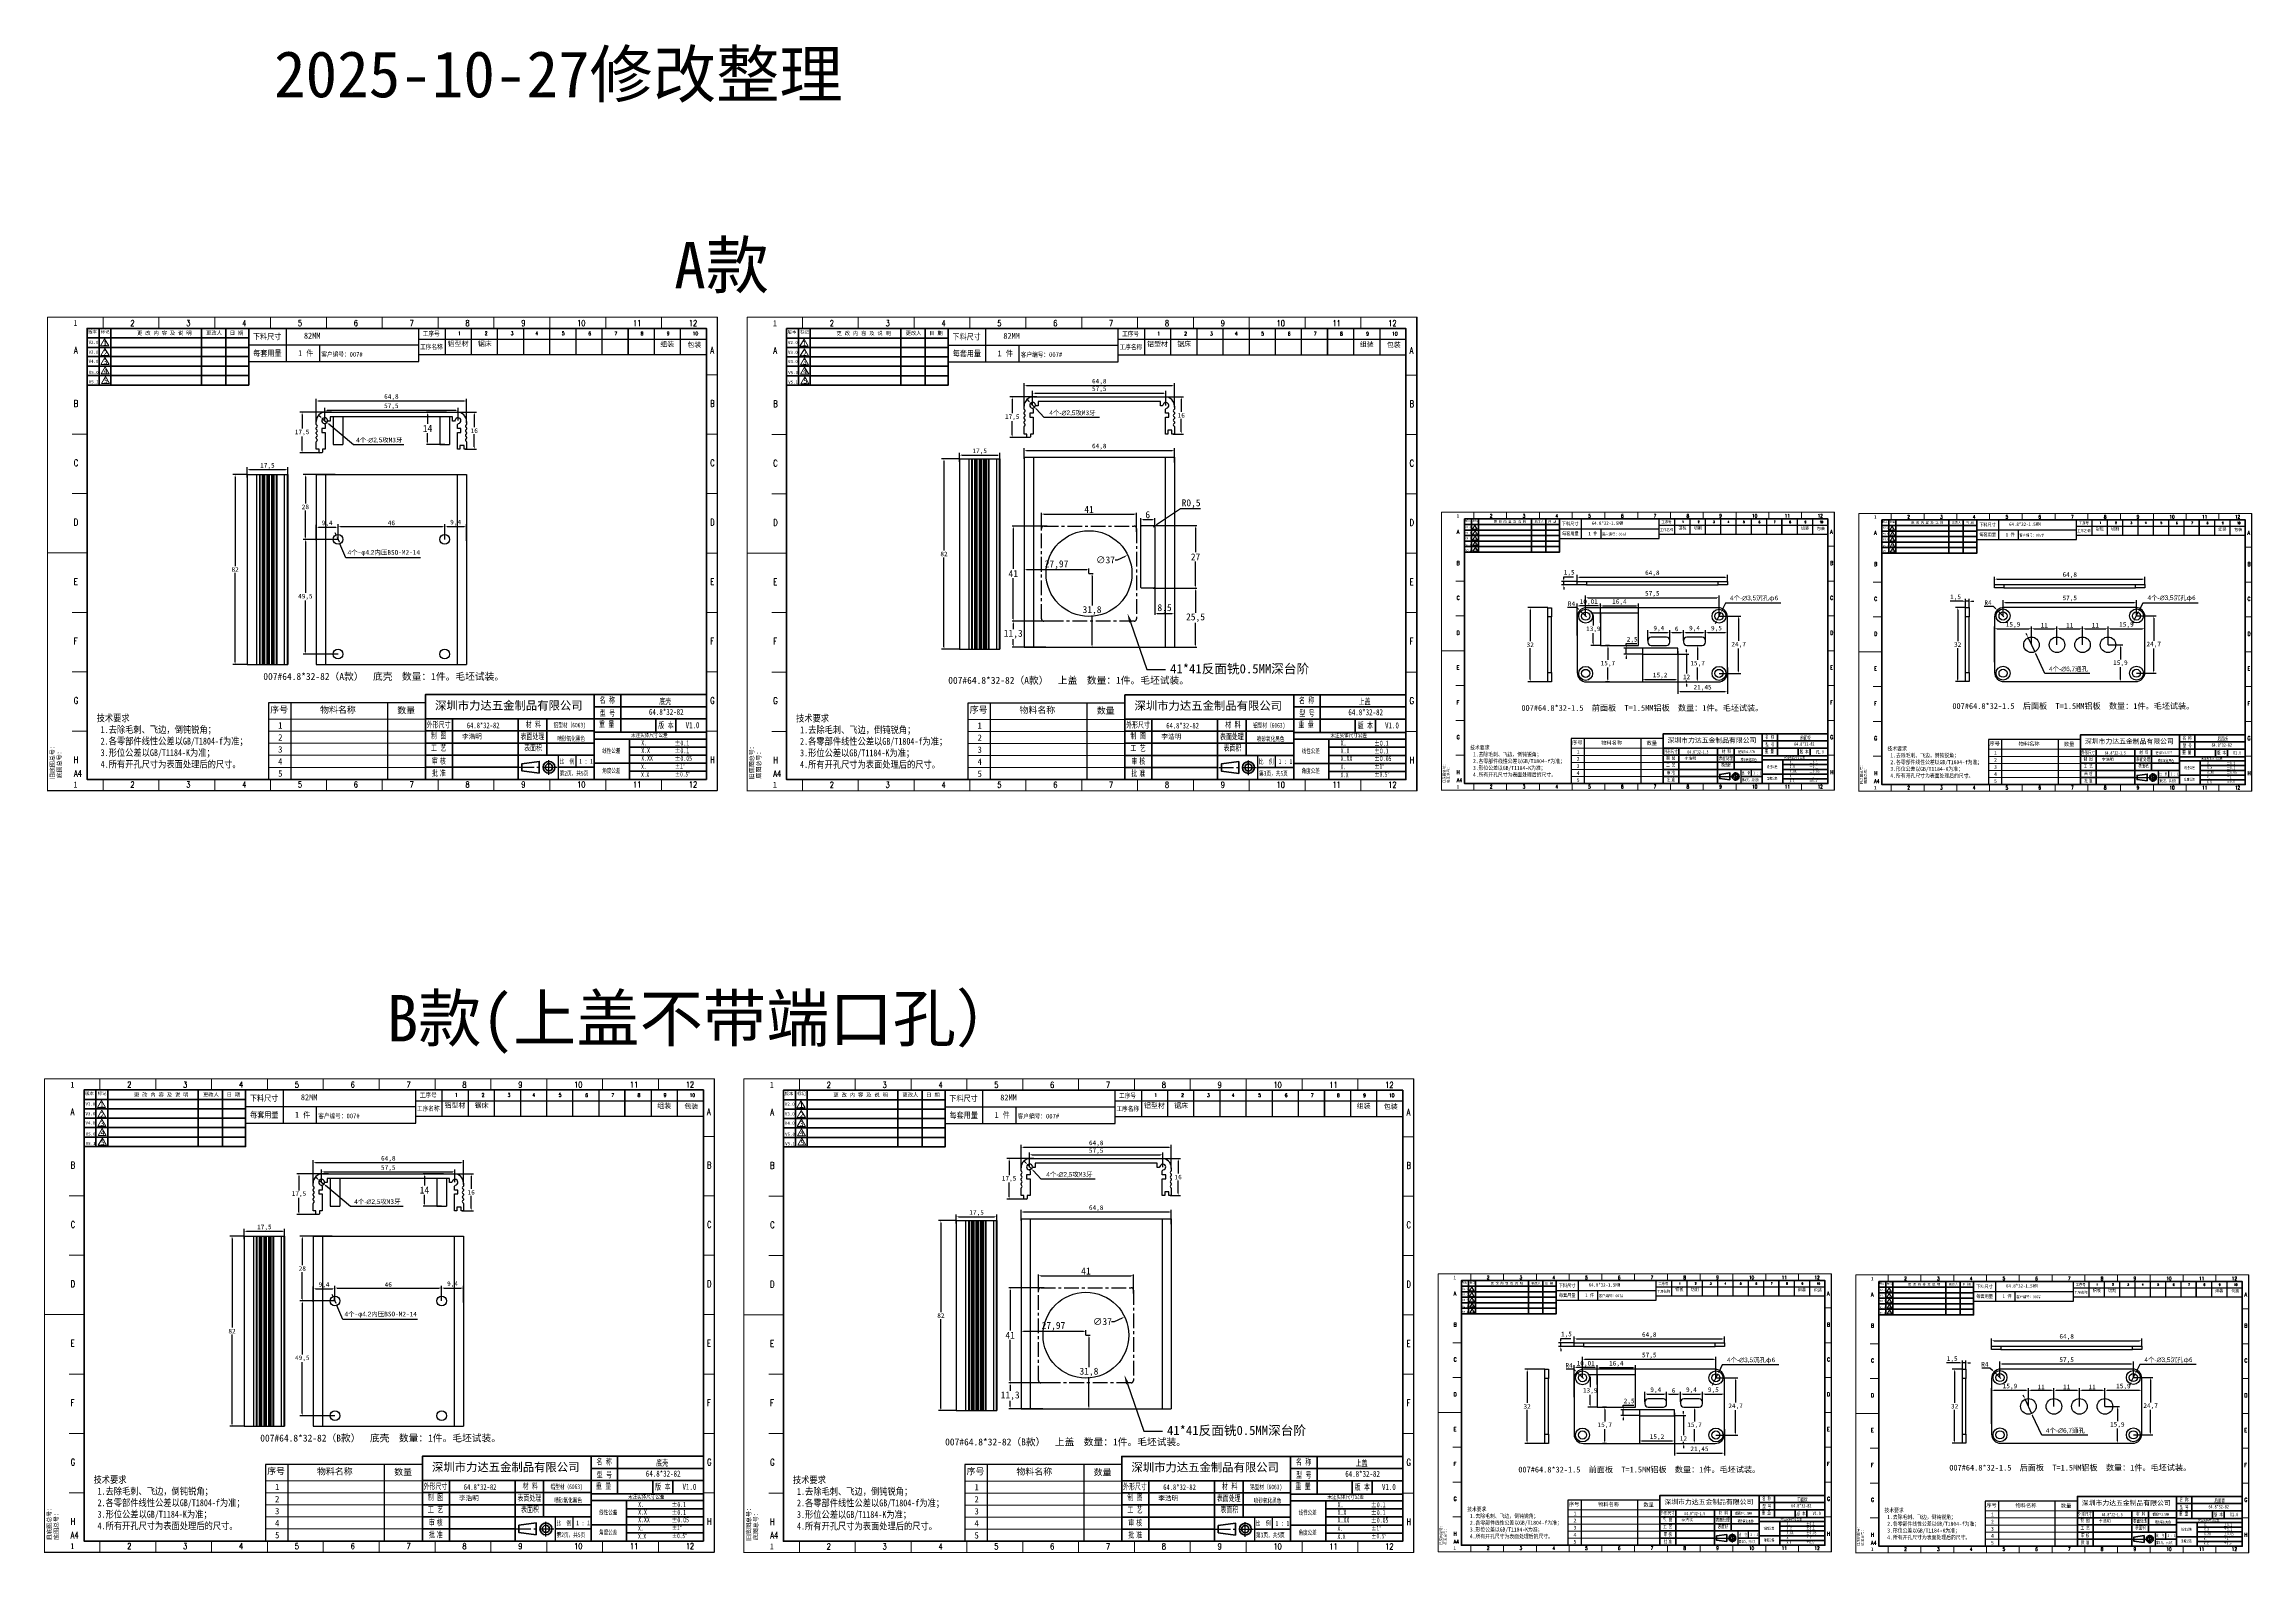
# Model space of a CAD drawing. Header units: millimetres. Extents: x 876 to 1827, y -333 to 318.
import ezdxf
from ezdxf import colors
from ezdxf.entities.mleader import LeaderData, LeaderLine
from ezdxf.math import Vec2, Vec3

# ---------------------------------------------------------------- set-up
doc = ezdxf.new("R2010")
doc.units = ezdxf.units.MM
doc.header["$LTSCALE"] = 0.5
doc.header["$PDSIZE"] = -1
doc.linetypes.add('CENTERX2', pattern=[20.32, 12.7, -2.54, 2.54, -2.54])
for name, color, linetype, lineweight in [('08尺寸线', 7, 'Continuous', 25), ('粗实线', 7, 'Continuous', 40), ('细实线', 4, 'Continuous', 15)]:
    doc.layers.add(name, color=color, linetype=linetype, lineweight=lineweight)
for name, color, linetype in [('中心线', 1, 'CENTERX2'), ('图层7', 7, 'Continuous'), ('外框层A', 7, 'Continuous')]:
    doc.layers.add(name, color=color, linetype=linetype)
doc.styles.add('0.85W', font='', dxfattribs={"width": 0.85})
doc.styles.add('1', font='', dxfattribs={"width": 0.85, "height": 2})
doc.styles.get("Standard").update_dxf_attribs({"font": ''})
doc.styles.add('txt0.7', font='txt.shx', dxfattribs={"width": 0.7})
doc.styles.add('仿宋_GB2312(0.7)', font='', dxfattribs={"width": 0.7})
doc.styles.add('工序', font='txt.shx', dxfattribs={"width": 0.85, "height": 1.5})
doc.styles.add('汉字', font='')
doc.styles.get('0.85W').set_extended_font_data('SimSun')
doc.styles.get('1').set_extended_font_data('NSimSun')
doc.styles.get('Standard').set_extended_font_data('SimHei')
doc.styles.get('仿宋_GB2312(0.7)').set_extended_font_data('SimHei')
doc.styles.get('汉字').set_extended_font_data('NSimSun')
doc.dimstyles.new('2', dxfattribs={"dimtxt": 2, "dimasz": 1, "dimexe": 1, "dimexo": 0, "dimgap": 0.5, "dimtad": 1, "dimtih": 1, "dimtoh": 1, "dimtxsty": 'Standard', "dimcen": 2.5, "dimclrd": 1, "dimclre": 6, "dimazin": 2, "dimtfac": 1, "dimtmove": 0, "dimatfit": 3, "dimfxl": 1, "dimtzin": 0, "dimarcsym": 0})
doc.dimstyles.new('3', dxfattribs={"dimtxt": 3, "dimasz": 1, "dimexe": 0.5, "dimexo": 0, "dimgap": 0.5, "dimtad": 1, "dimtih": 1, "dimtoh": 1, "dimtxsty": 'Standard', "dimcen": 2.5, "dimclrd": 1, "dimclre": 6, "dimazin": 2, "dimtfac": 1, "dimtmove": 0, "dimatfit": 3, "dimfxl": 1, "dimtzin": 0, "dimarcsym": 0})

# ---------------------------------------------------------------- blocks, each defined once
blk = doc.blocks.new('*D21')
at = {"layer": '08尺寸线', "color": 6, "lineweight": -2, "transparency": 16777216}
for p, q in [((992.81, 154.48), (992.81, 164.94)), ((1057.61, 154.48), (1057.61, 164.94))]:
    blk.add_line(p, q, dxfattribs=at)
at = {"layer": '08尺寸线', "color": 1, "lineweight": -2, "transparency": 16777216}
blk.add_line((993.81, 163.94), (1056.61, 163.94), dxfattribs=at)
at = {"layer": '08尺寸线', "color": 1, "transparency": 16777216}
for points in [[(993.81, 164.11), (993.81, 163.77), (992.81, 163.94)], [(1056.61, 164.11), (1056.61, 163.77), (1057.61, 163.94)]]:
    blk.add_solid(points, dxfattribs=at)
at = {"layer": 'Defpoints', "color": 0, "transparency": 16777216}
for p in [(1057.61, 163.94), (992.81, 154.48), (1057.61, 154.48)]:
    blk.add_point(p, dxfattribs=at)
at = {"layer": '08尺寸线', "color": 0, "lineweight": -3, "transparency": 16777216, "insert": (1025.21, 165.61), "char_height": 2, "attachment_point": 5}
blk.add_mtext('64,8', dxfattribs=at)
blk = doc.blocks.new('*D22')
at = {"layer": '08尺寸线', "color": 6, "lineweight": -2, "transparency": 16777216}
for p, q in [((999.4, 159.11), (985.71, 159.11)), ((994.76, 141.61), (985.71, 141.61))]:
    blk.add_line(p, q, dxfattribs=at)
at = {"layer": '08尺寸线', "color": 1, "lineweight": -2, "transparency": 16777216}
for p, q in [((986.71, 158.11), (986.71, 152.02)), ((986.71, 142.61), (986.71, 148.69))]:
    blk.add_line(p, q, dxfattribs=at)
at = {"layer": '08尺寸线', "color": 1, "transparency": 16777216}
for points in [[(986.55, 158.11), (986.88, 158.11), (986.71, 159.11)], [(986.55, 142.61), (986.88, 142.61), (986.71, 141.61)]]:
    blk.add_solid(points, dxfattribs=at)
at = {"layer": 'Defpoints', "color": 0, "transparency": 16777216}
for p in [(999.4, 159.11), (986.71, 141.61), (994.76, 141.61)]:
    blk.add_point(p, dxfattribs=at)
at = {"layer": '08尺寸线', "color": 0, "lineweight": -3, "transparency": 16777216, "insert": (986.71, 150.36), "char_height": 2, "attachment_point": 5}
blk.add_mtext('17,5', dxfattribs=at)
blk = doc.blocks.new('*D23')
at = {"layer": '08尺寸线', "color": 1, "lineweight": -2, "transparency": 16777216}
for p, q in [((994.74, 156.9), (993.97, 157.54)), ((995.5, 156.26), (997.42, 154.66)), ((1008.88, 145.06), (998.19, 154.01)), ((1030.63, 145.06), (1008.88, 145.06))]:
    blk.add_line(p, q, dxfattribs=at)
at = {"layer": '08尺寸线', "color": 6, "lineweight": -2, "transparency": 16777216}
blk.add_arc((996.46, 155.46), 1.25, 274.23459, 8.1301, dxfattribs=at)
at = {"layer": '08尺寸线', "color": 1, "transparency": 16777216}
for points in [[(994.84, 157.03), (994.63, 156.77), (995.5, 156.26)], [(998.29, 154.14), (998.08, 153.89), (997.42, 154.66)]]:
    blk.add_solid(points, dxfattribs=at)
at = {"layer": 'Defpoints', "color": 0, "transparency": 16777216}
for p in [(995.5, 156.26), (997.42, 154.66)]:
    blk.add_point(p, dxfattribs=at)
at = {"layer": '08尺寸线', "color": 0, "lineweight": -3, "transparency": 16777216, "insert": (1020.01, 146.94), "char_height": 2, "attachment_point": 5}
blk.add_mtext('{\\fGulim|b0|i0|c134|p0;4}个{\\fGulim|b0|i0|c134|p0;-∅2,5}攻M3牙', dxfattribs=at)
blk = doc.blocks.new('*D24')
at = {"layer": '08尺寸线', "color": 6, "lineweight": -2, "transparency": 16777216}
for p, q in [((996.46, 155.46), (996.46, 160.97)), ((1053.96, 155.46), (1053.96, 160.97))]:
    blk.add_line(p, q, dxfattribs=at)
at = {"layer": '08尺寸线', "color": 1, "lineweight": -2, "transparency": 16777216}
blk.add_line((997.46, 159.97), (1052.96, 159.97), dxfattribs=at)
at = {"layer": '08尺寸线', "color": 1, "transparency": 16777216}
for points in [[(997.46, 160.13), (997.46, 159.8), (996.46, 159.97)], [(1052.96, 160.13), (1052.96, 159.8), (1053.96, 159.97)]]:
    blk.add_solid(points, dxfattribs=at)
at = {"layer": 'Defpoints', "color": 0, "transparency": 16777216}
for p in [(996.46, 155.46), (1053.96, 159.97), (1053.96, 155.46)]:
    blk.add_point(p, dxfattribs=at)
at = {"layer": '08尺寸线', "color": 0, "lineweight": -3, "transparency": 16777216, "insert": (1025.21, 161.63), "char_height": 2, "attachment_point": 5}
blk.add_mtext('57,5', dxfattribs=at)
blk = doc.blocks.new('*D25')
at = {"layer": '08尺寸线', "color": 6, "lineweight": -2, "transparency": 16777216}
for p, q in [((963.03, 130.9), (963.03, 135.33)), ((980.53, 131.51), (980.53, 135.33))]:
    blk.add_line(p, q, dxfattribs=at)
at = {"layer": '08尺寸线', "color": 1, "lineweight": -2, "transparency": 16777216}
blk.add_line((964.03, 134.33), (979.53, 134.33), dxfattribs=at)
at = {"layer": '08尺寸线', "color": 1, "transparency": 16777216}
for points in [[(964.03, 134.49), (964.03, 134.16), (963.03, 134.33)], [(979.53, 134.49), (979.53, 134.16), (980.53, 134.33)]]:
    blk.add_solid(points, dxfattribs=at)
at = {"layer": 'Defpoints', "color": 0, "transparency": 16777216}
for p in [(980.53, 134.33), (963.03, 130.9), (980.53, 131.51)]:
    blk.add_point(p, dxfattribs=at)
at = {"layer": '08尺寸线', "color": 0, "lineweight": -3, "transparency": 16777216, "insert": (971.78, 135.95), "char_height": 2, "attachment_point": 5}
blk.add_mtext('17,5', dxfattribs=at)
blk = doc.blocks.new('*D26')
at = {"layer": '08尺寸线', "color": 6, "lineweight": -2, "transparency": 16777216}
for p, q in [((963.03, 132.26), (956.85, 132.26)), ((963.03, 50.26), (956.85, 50.26))]:
    blk.add_line(p, q, dxfattribs=at)
at = {"layer": '08尺寸线', "color": 1, "lineweight": -2, "transparency": 16777216}
for p, q in [((957.85, 131.26), (957.85, 92.76)), ((957.85, 51.26), (957.85, 89.76))]:
    blk.add_line(p, q, dxfattribs=at)
at = {"layer": '08尺寸线', "color": 1, "transparency": 16777216}
for points in [[(957.68, 131.26), (958.01, 131.26), (957.85, 132.26)], [(957.68, 51.26), (958.01, 51.26), (957.85, 50.26)]]:
    blk.add_solid(points, dxfattribs=at)
at = {"layer": 'Defpoints', "color": 0, "transparency": 16777216}
for p in [(963.03, 132.26), (957.85, 50.26), (963.03, 50.26)]:
    blk.add_point(p, dxfattribs=at)
at = {"layer": '08尺寸线', "color": 0, "lineweight": -3, "transparency": 16777216, "insert": (957.85, 91.26), "char_height": 2, "attachment_point": 5}
blk.add_mtext('82', dxfattribs=at)
blk = doc.blocks.new('*D27')
at = {"layer": '08尺寸线', "color": 6, "lineweight": -2, "transparency": 16777216}
for p, q in [((992.81, 103.91), (992.81, 110.5)), ((1002.21, 104.26), (1002.21, 110.5))]:
    blk.add_line(p, q, dxfattribs=at)
at = {"layer": '08尺寸线', "color": 1, "lineweight": -2, "transparency": 16777216}
blk.add_line((993.81, 109.5), (1001.21, 109.5), dxfattribs=at)
at = {"layer": '08尺寸线', "color": 1, "transparency": 16777216}
for points in [[(993.81, 109.67), (993.81, 109.33), (992.81, 109.5)], [(1001.21, 109.67), (1001.21, 109.33), (1002.21, 109.5)]]:
    blk.add_solid(points, dxfattribs=at)
at = {"layer": 'Defpoints', "color": 0, "transparency": 16777216}
for p in [(1002.21, 109.5), (992.81, 103.91), (1002.21, 104.26)]:
    blk.add_point(p, dxfattribs=at)
at = {"layer": '08尺寸线', "color": 0, "lineweight": -3, "transparency": 16777216, "insert": (997.51, 111.12), "char_height": 2, "attachment_point": 5}
blk.add_mtext('9,4', dxfattribs=at)
blk = doc.blocks.new('*D18')
at = {"layer": '08尺寸线', "color": 6, "lineweight": -2, "transparency": 16777216}
for p, q in [((1002.21, 104.26), (1002.21, 110.84)), ((1048.21, 104.26), (1048.21, 110.84))]:
    blk.add_line(p, q, dxfattribs=at)
at = {"layer": '08尺寸线', "color": 1, "lineweight": -2, "transparency": 16777216}
blk.add_line((1003.21, 109.84), (1047.21, 109.84), dxfattribs=at)
at = {"layer": '08尺寸线', "color": 1, "transparency": 16777216}
for points in [[(1003.21, 110.01), (1003.21, 109.68), (1002.21, 109.84)], [(1047.21, 110.01), (1047.21, 109.68), (1048.21, 109.84)]]:
    blk.add_solid(points, dxfattribs=at)
at = {"layer": 'Defpoints', "color": 0, "transparency": 16777216}
for p in [(1048.21, 109.84), (1002.21, 104.26), (1048.21, 104.26)]:
    blk.add_point(p, dxfattribs=at)
at = {"layer": '08尺寸线', "color": 0, "lineweight": -3, "transparency": 16777216, "insert": (1025.21, 111.34), "char_height": 2, "attachment_point": 5}
blk.add_mtext('46', dxfattribs=at)
blk = doc.blocks.new('*D28')
at = {"layer": '08尺寸线', "color": 6, "lineweight": -2, "transparency": 16777216}
for p, q in [((1048.21, 104.26), (1048.21, 110.84)), ((1057.61, 103.56), (1057.61, 110.84))]:
    blk.add_line(p, q, dxfattribs=at)
at = {"layer": '08尺寸线', "color": 1, "lineweight": -2, "transparency": 16777216}
blk.add_line((1049.21, 109.84), (1056.61, 109.84), dxfattribs=at)
at = {"layer": '08尺寸线', "color": 1, "transparency": 16777216}
for points in [[(1049.21, 110.01), (1049.21, 109.68), (1048.21, 109.84)], [(1056.61, 110.01), (1056.61, 109.68), (1057.61, 109.84)]]:
    blk.add_solid(points, dxfattribs=at)
at = {"layer": 'Defpoints', "color": 0, "transparency": 16777216}
for p in [(1057.61, 109.84), (1048.21, 104.26), (1057.61, 103.56)]:
    blk.add_point(p, dxfattribs=at)
at = {"layer": '08尺寸线', "color": 0, "lineweight": -3, "transparency": 16777216, "insert": (1052.91, 111.47), "char_height": 2, "attachment_point": 5}
blk.add_mtext('9,4', dxfattribs=at)
blk = doc.blocks.new('*D29')
at = {"layer": '08尺寸线', "color": 6, "lineweight": -2, "transparency": 16777216}
for p, q in [((1002.21, 104.26), (987.13, 104.26)), ((1002.21, 54.76), (987.13, 54.76))]:
    blk.add_line(p, q, dxfattribs=at)
at = {"layer": '08尺寸线', "color": 1, "lineweight": -2, "transparency": 16777216}
for p, q in [((988.13, 103.26), (988.13, 81.13)), ((988.13, 55.76), (988.13, 77.88))]:
    blk.add_line(p, q, dxfattribs=at)
at = {"layer": '08尺寸线', "color": 1, "transparency": 16777216}
for points in [[(987.97, 103.26), (988.3, 103.26), (988.13, 104.26)], [(987.97, 55.76), (988.3, 55.76), (988.13, 54.76)]]:
    blk.add_solid(points, dxfattribs=at)
at = {"layer": 'Defpoints', "color": 0, "transparency": 16777216}
for p in [(1002.21, 104.26), (988.13, 54.76), (1002.21, 54.76)]:
    blk.add_point(p, dxfattribs=at)
at = {"layer": '08尺寸线', "color": 0, "lineweight": -3, "transparency": 16777216, "insert": (988.13, 79.51), "char_height": 2, "attachment_point": 5}
blk.add_mtext('49,5', dxfattribs=at)
blk = doc.blocks.new('*D30')
at = {"layer": '08尺寸线', "color": 6, "lineweight": -2, "transparency": 16777216}
for p, q in [((1001.01, 132.26), (987.13, 132.26)), ((1002.21, 104.26), (987.13, 104.26))]:
    blk.add_line(p, q, dxfattribs=at)
at = {"layer": '08尺寸线', "color": 1, "lineweight": -2, "transparency": 16777216}
for p, q in [((988.13, 131.26), (988.13, 119.76)), ((988.13, 105.26), (988.13, 116.76))]:
    blk.add_line(p, q, dxfattribs=at)
at = {"layer": '08尺寸线', "color": 1, "transparency": 16777216}
for points in [[(987.97, 131.26), (988.3, 131.26), (988.13, 132.26)], [(987.97, 105.26), (988.3, 105.26), (988.13, 104.26)]]:
    blk.add_solid(points, dxfattribs=at)
at = {"layer": 'Defpoints', "color": 0, "transparency": 16777216}
for p in [(988.13, 132.26), (1001.01, 132.26), (1002.21, 104.26)]:
    blk.add_point(p, dxfattribs=at)
at = {"layer": '08尺寸线', "color": 0, "lineweight": -3, "transparency": 16777216, "insert": (988.13, 118.26), "char_height": 2, "attachment_point": 5}
blk.add_mtext('28', dxfattribs=at)
blk = doc.blocks.new('*D31')
at = {"layer": '08尺寸线', "color": 1, "lineweight": -2, "transparency": 16777216}
for p, q in [((1001.39, 106.19), (1001, 107.11)), ((1001.78, 105.27), (1002.64, 103.24)), ((1005.59, 96.31), (1003.03, 102.32)), ((1037.8, 96.31), (1005.59, 96.31))]:
    blk.add_line(p, q, dxfattribs=at)
at = {"layer": '08尺寸线', "color": 1, "transparency": 16777216}
for points in [[(1001.54, 106.25), (1001.24, 106.12), (1001.78, 105.27)], [(1003.18, 102.39), (1002.88, 102.26), (1002.64, 103.24)]]:
    blk.add_solid(points, dxfattribs=at)
at = {"layer": 'Defpoints', "color": 0, "transparency": 16777216}
for p in [(1001.78, 105.27), (1002.64, 103.24)]:
    blk.add_point(p, dxfattribs=at)
at = {"layer": '08尺寸线', "color": 0, "lineweight": -3, "transparency": 16777216, "insert": (1021.95, 98.33), "char_height": 2, "attachment_point": 5}
blk.add_mtext('{\\fGulim|b0|i0|c134|p0;4}个-{\\fGulim|b0|i0|c134|p0;φ4.2}内压BSO-M2-14', dxfattribs=at)
blk = doc.blocks.new('*D32')
at = {"layer": '08尺寸线', "color": 6, "lineweight": -2, "transparency": 16777216}
for p, q in [((1298.01, 161.33), (1298.01, 171.58)), ((1362.81, 161.33), (1362.81, 171.58))]:
    blk.add_line(p, q, dxfattribs=at)
at = {"layer": '08尺寸线', "color": 1, "lineweight": -2, "transparency": 16777216}
blk.add_line((1299.01, 170.58), (1361.81, 170.58), dxfattribs=at)
at = {"layer": '08尺寸线', "color": 1, "transparency": 16777216}
for points in [[(1299.01, 170.75), (1299.01, 170.42), (1298.01, 170.58)], [(1361.81, 170.75), (1361.81, 170.42), (1362.81, 170.58)]]:
    blk.add_solid(points, dxfattribs=at)
at = {"layer": 'Defpoints', "color": 0, "transparency": 16777216}
for p in [(1362.81, 170.58), (1298.01, 161.33), (1362.81, 161.33)]:
    blk.add_point(p, dxfattribs=at)
at = {"layer": '08尺寸线', "color": 0, "lineweight": -3, "transparency": 16777216, "insert": (1330.41, 172.25), "char_height": 2, "attachment_point": 5}
blk.add_mtext('64,8', dxfattribs=at)
blk = doc.blocks.new('*D33')
at = {"layer": '08尺寸线', "color": 6, "lineweight": -2, "transparency": 16777216}
for p, q in [((1301.66, 162.05), (1301.66, 168.33)), ((1359.16, 162.05), (1359.16, 168.33))]:
    blk.add_line(p, q, dxfattribs=at)
at = {"layer": '08尺寸线', "color": 1, "lineweight": -2, "transparency": 16777216}
blk.add_line((1302.66, 167.33), (1358.16, 167.33), dxfattribs=at)
at = {"layer": '08尺寸线', "color": 1, "transparency": 16777216}
for points in [[(1302.66, 167.49), (1302.66, 167.16), (1301.66, 167.33)], [(1358.16, 167.49), (1358.16, 167.16), (1359.16, 167.33)]]:
    blk.add_solid(points, dxfattribs=at)
at = {"layer": 'Defpoints', "color": 0, "transparency": 16777216}
for p in [(1301.66, 162.05), (1359.16, 167.33), (1359.16, 162.05)]:
    blk.add_point(p, dxfattribs=at)
at = {"layer": '08尺寸线', "color": 0, "lineweight": -3, "transparency": 16777216, "insert": (1330.41, 168.99), "char_height": 2, "attachment_point": 5}
blk.add_mtext('57,5', dxfattribs=at)
blk = doc.blocks.new('*D34')
at = {"layer": '08尺寸线', "color": 6, "lineweight": -2, "transparency": 16777216}
for p, q in [((1303.55, 165.7), (1291.87, 165.7)), ((1299.96, 148.2), (1291.87, 148.2))]:
    blk.add_line(p, q, dxfattribs=at)
at = {"layer": '08尺寸线', "color": 1, "lineweight": -2, "transparency": 16777216}
for p, q in [((1292.87, 164.7), (1292.87, 158.62)), ((1292.87, 149.2), (1292.87, 155.28))]:
    blk.add_line(p, q, dxfattribs=at)
at = {"layer": '08尺寸线', "color": 1, "transparency": 16777216}
for points in [[(1292.7, 164.7), (1293.04, 164.7), (1292.87, 165.7)], [(1292.7, 149.2), (1293.04, 149.2), (1292.87, 148.2)]]:
    blk.add_solid(points, dxfattribs=at)
at = {"layer": 'Defpoints', "color": 0, "transparency": 16777216}
for p in [(1303.55, 165.7), (1292.87, 148.2), (1299.96, 148.2)]:
    blk.add_point(p, dxfattribs=at)
at = {"layer": '08尺寸线', "color": 0, "lineweight": -3, "transparency": 16777216, "insert": (1292.87, 156.95), "char_height": 2, "attachment_point": 5}
blk.add_mtext('17,5', dxfattribs=at)
blk = doc.blocks.new('*D35')
at = {"layer": '08尺寸线', "color": 6, "lineweight": -2, "transparency": 16777216}
for p, q in [((1357.86, 165.7), (1366.77, 165.7)), ((1362.28, 149.7), (1366.77, 149.7))]:
    blk.add_line(p, q, dxfattribs=at)
at = {"layer": '08尺寸线', "color": 1, "lineweight": -2, "transparency": 16777216}
for p, q in [((1365.77, 164.7), (1365.77, 159.2)), ((1365.77, 150.7), (1365.77, 156.2))]:
    blk.add_line(p, q, dxfattribs=at)
at = {"layer": '08尺寸线', "color": 1, "transparency": 16777216}
for points in [[(1365.6, 164.7), (1365.93, 164.7), (1365.77, 165.7)], [(1365.6, 150.7), (1365.93, 150.7), (1365.77, 149.7)]]:
    blk.add_solid(points, dxfattribs=at)
at = {"layer": 'Defpoints', "color": 0, "transparency": 16777216}
for p in [(1357.86, 165.7), (1362.28, 149.7), (1365.77, 149.7)]:
    blk.add_point(p, dxfattribs=at)
at = {"layer": '08尺寸线', "color": 0, "lineweight": -3, "transparency": 16777216, "insert": (1365.77, 157.7), "char_height": 2, "attachment_point": 5}
blk.add_mtext('16', dxfattribs=at)
blk = doc.blocks.new('*D36')
at = {"layer": '08尺寸线', "color": 6, "lineweight": -2, "transparency": 16777216}
for p, q in [((1051.69, 159.11), (1061.95, 159.11)), ((1057.09, 143.11), (1061.95, 143.11))]:
    blk.add_line(p, q, dxfattribs=at)
at = {"layer": '08尺寸线', "color": 1, "lineweight": -2, "transparency": 16777216}
for p, q in [((1060.95, 158.11), (1060.95, 152.61)), ((1060.95, 144.11), (1060.95, 149.61))]:
    blk.add_line(p, q, dxfattribs=at)
at = {"layer": '08尺寸线', "color": 1, "transparency": 16777216}
for points in [[(1060.79, 158.11), (1061.12, 158.11), (1060.95, 159.11)], [(1060.79, 144.11), (1061.12, 144.11), (1060.95, 143.11)]]:
    blk.add_solid(points, dxfattribs=at)
at = {"layer": 'Defpoints', "color": 0, "transparency": 16777216}
for p in [(1051.69, 159.11), (1057.09, 143.11), (1060.95, 143.11)]:
    blk.add_point(p, dxfattribs=at)
at = {"layer": '08尺寸线', "color": 0, "lineweight": -3, "transparency": 16777216, "insert": (1060.95, 151.11), "char_height": 2, "attachment_point": 5}
blk.add_mtext('16', dxfattribs=at)
blk = doc.blocks.new('*D37')
at = {"layer": '08尺寸线', "color": 6, "lineweight": -2, "transparency": 16777216}
for p, q in [((1270.11, 137.64), (1270.11, 141.59)), ((1287.61, 138.46), (1287.61, 141.59))]:
    blk.add_line(p, q, dxfattribs=at)
at = {"layer": '08尺寸线', "color": 1, "lineweight": -2, "transparency": 16777216}
blk.add_line((1271.11, 140.59), (1286.61, 140.59), dxfattribs=at)
at = {"layer": '08尺寸线', "color": 1, "transparency": 16777216}
for points in [[(1271.11, 140.76), (1271.11, 140.42), (1270.11, 140.59)], [(1286.61, 140.76), (1286.61, 140.42), (1287.61, 140.59)]]:
    blk.add_solid(points, dxfattribs=at)
at = {"layer": 'Defpoints', "color": 0, "transparency": 16777216}
for p in [(1270.11, 137.64), (1287.61, 140.59), (1287.61, 138.46)]:
    blk.add_point(p, dxfattribs=at)
at = {"layer": '08尺寸线', "color": 0, "lineweight": -3, "transparency": 16777216, "insert": (1278.86, 142.21), "char_height": 2, "attachment_point": 5}
blk.add_mtext('17,5', dxfattribs=at)
blk = doc.blocks.new('*D19')
at = {"layer": '08尺寸线', "color": 1, "lineweight": -2, "transparency": 16777216}
for p, q in [((1300.12, 163.79), (1299.44, 164.52)), ((1300.8, 163.06), (1302.51, 161.24)), ((1306.69, 156.79), (1303.2, 160.51)), ((1330.57, 156.79), (1306.69, 156.79))]:
    blk.add_line(p, q, dxfattribs=at)
at = {"layer": '08尺寸线', "color": 6, "lineweight": -2, "transparency": 16777216}
blk.add_arc((1301.66, 162.15), 1.25, 261.8699, 359.01548, dxfattribs=at)
at = {"layer": '08尺寸线', "color": 1, "transparency": 16777216}
for points in [[(1300.24, 163.9), (1300, 163.68), (1300.8, 163.06)], [(1303.32, 160.62), (1303.08, 160.39), (1302.51, 161.24)]]:
    blk.add_solid(points, dxfattribs=at)
at = {"layer": 'Defpoints', "color": 0, "transparency": 16777216}
for p in [(1300.8, 163.06), (1302.51, 161.24)]:
    blk.add_point(p, dxfattribs=at)
at = {"layer": '08尺寸线', "color": 0, "lineweight": -3, "transparency": 16777216, "insert": (1318.88, 158.66), "char_height": 2, "attachment_point": 5}
blk.add_mtext('{\\fGulim|b0|i0|c134|p0;4}个{\\fGulim|b0|i0|c134|p0;-∅2,5}攻M3牙', dxfattribs=at)
blk = doc.blocks.new('*D38')
at = {"layer": '08尺寸线', "color": 6, "lineweight": -2, "transparency": 16777216}
for p, q in [((1536.46, 86.13), (1536.46, 88.91)), ((1601.26, 86.13), (1601.26, 88.91))]:
    blk.add_line(p, q, dxfattribs=at)
at = {"layer": '08尺寸线', "color": 1, "lineweight": -2, "transparency": 16777216}
blk.add_line((1537.46, 87.91), (1600.26, 87.91), dxfattribs=at)
at = {"layer": '08尺寸线', "color": 1, "transparency": 16777216}
for points in [[(1537.46, 88.08), (1537.46, 87.74), (1536.46, 87.91)], [(1600.26, 88.08), (1600.26, 87.74), (1601.26, 87.91)]]:
    blk.add_solid(points, dxfattribs=at)
at = {"layer": 'Defpoints', "color": 0, "transparency": 16777216}
for p in [(1536.46, 86.13), (1601.26, 87.91), (1601.26, 86.13)]:
    blk.add_point(p, dxfattribs=at)
at = {"layer": '08尺寸线', "color": 0, "lineweight": -3, "transparency": 16777216, "insert": (1568.86, 89.58), "char_height": 2, "attachment_point": 5}
blk.add_mtext('64,8', dxfattribs=at)
blk = doc.blocks.new('*D39')
at = {"layer": '08尺寸线', "color": 6, "lineweight": -2, "transparency": 16777216}
for p, q in [((1536.46, 86.13), (1529.69, 86.13)), ((1536.46, 84.63), (1529.69, 84.63))]:
    blk.add_line(p, q, dxfattribs=at)
at = {"layer": '08尺寸线', "color": 1, "lineweight": -2, "transparency": 16777216}
for p, q in [((1530.69, 87.13), (1530.69, 88.13)), ((1530.69, 88.13), (1534.85, 88.13)), ((1530.69, 84.63), (1530.69, 86.13)), ((1530.69, 83.63), (1530.69, 82.63))]:
    blk.add_line(p, q, dxfattribs=at)
at = {"layer": '08尺寸线', "color": 1, "transparency": 16777216}
for points in [[(1530.52, 87.13), (1530.85, 87.13), (1530.69, 86.13)], [(1530.52, 83.63), (1530.85, 83.63), (1530.69, 84.63)]]:
    blk.add_solid(points, dxfattribs=at)
at = {"layer": 'Defpoints', "color": 0, "transparency": 16777216}
for p in [(1530.69, 86.13), (1536.46, 86.13), (1536.46, 84.63)]:
    blk.add_point(p, dxfattribs=at)
at = {"layer": '08尺寸线', "color": 0, "lineweight": -3, "transparency": 16777216, "insert": (1533.02, 89.8), "char_height": 2, "attachment_point": 5}
blk.add_mtext('1,5', dxfattribs=at)
blk = doc.blocks.new('*D40')
at = {"layer": '08尺寸线', "color": 6, "lineweight": -2, "transparency": 16777216}
for p, q in [((1523.86, 74.79), (1515.22, 74.79)), ((1523.86, 42.79), (1515.22, 42.79))]:
    blk.add_line(p, q, dxfattribs=at)
at = {"layer": '08尺寸线', "color": 1, "lineweight": -2, "transparency": 16777216}
for p, q in [((1516.22, 73.79), (1516.22, 60.29)), ((1516.22, 43.79), (1516.22, 57.29))]:
    blk.add_line(p, q, dxfattribs=at)
at = {"layer": '08尺寸线', "color": 1, "transparency": 16777216}
for points in [[(1516.06, 73.79), (1516.39, 73.79), (1516.22, 74.79)], [(1516.06, 43.79), (1516.39, 43.79), (1516.22, 42.79)]]:
    blk.add_solid(points, dxfattribs=at)
at = {"layer": 'Defpoints', "color": 0, "transparency": 16777216}
for p in [(1523.86, 74.79), (1516.22, 42.79), (1523.86, 42.79)]:
    blk.add_point(p, dxfattribs=at)
at = {"layer": '08尺寸线', "color": 0, "lineweight": -3, "transparency": 16777216, "insert": (1516.22, 58.79), "char_height": 2, "attachment_point": 5}
blk.add_mtext('32', dxfattribs=at)
blk = doc.blocks.new('*D41')
at = {"layer": '08尺寸线', "color": 6, "lineweight": -2, "transparency": 16777216}
for p, q in [((1540.11, 71.14), (1540.11, 80.09)), ((1597.61, 71.14), (1597.61, 80.09))]:
    blk.add_line(p, q, dxfattribs=at)
at = {"layer": '08尺寸线', "color": 1, "lineweight": -2, "transparency": 16777216}
blk.add_line((1541.11, 79.09), (1596.61, 79.09), dxfattribs=at)
at = {"layer": '08尺寸线', "color": 1, "transparency": 16777216}
for points in [[(1541.11, 79.26), (1541.11, 78.93), (1540.11, 79.09)], [(1596.61, 79.26), (1596.61, 78.93), (1597.61, 79.09)]]:
    blk.add_solid(points, dxfattribs=at)
at = {"layer": 'Defpoints', "color": 0, "transparency": 16777216}
for p in [(1597.61, 79.09), (1540.11, 71.14), (1597.61, 71.14)]:
    blk.add_point(p, dxfattribs=at)
at = {"layer": '08尺寸线', "color": 0, "lineweight": -3, "transparency": 16777216, "insert": (1568.86, 80.72), "char_height": 2, "attachment_point": 5}
blk.add_mtext('57,5', dxfattribs=at)
blk = doc.blocks.new('*D42')
at = {"layer": '08尺寸线', "color": 6, "lineweight": -2, "transparency": 16777216}
for p, q in [((1597.61, 71.14), (1607.08, 71.14)), ((1597.61, 46.44), (1607.08, 46.44))]:
    blk.add_line(p, q, dxfattribs=at)
at = {"layer": '08尺寸线', "color": 1, "lineweight": -2, "transparency": 16777216}
for p, q in [((1606.08, 70.14), (1606.08, 60.45)), ((1606.08, 47.44), (1606.08, 57.12))]:
    blk.add_line(p, q, dxfattribs=at)
at = {"layer": '08尺寸线', "color": 1, "transparency": 16777216}
for points in [[(1605.92, 70.14), (1606.25, 70.14), (1606.08, 71.14)], [(1605.92, 47.44), (1606.25, 47.44), (1606.08, 46.44)]]:
    blk.add_solid(points, dxfattribs=at)
at = {"layer": 'Defpoints', "color": 0, "transparency": 16777216}
for p in [(1597.61, 71.14), (1597.61, 46.44), (1606.08, 46.44)]:
    blk.add_point(p, dxfattribs=at)
at = {"layer": '08尺寸线', "color": 0, "lineweight": -3, "transparency": 16777216, "insert": (1606.08, 58.79), "char_height": 2, "attachment_point": 5}
blk.add_mtext('24,7', dxfattribs=at)
blk = doc.blocks.new('*D43')
at = {"layer": '08尺寸线', "color": 1, "lineweight": -2, "transparency": 16777216}
for p, q in [((1600.34, 76.7), (1598.82, 73.61)), ((1624.23, 76.7), (1600.34, 76.7)), ((1596.4, 68.67), (1595.95, 67.77)), ((1596.84, 69.57), (1598.38, 72.71))]:
    blk.add_line(p, q, dxfattribs=at)
at = {"layer": '08尺寸线', "color": 1, "transparency": 16777216}
for points in [[(1596.25, 68.74), (1596.54, 68.59), (1596.84, 69.57)], [(1598.67, 73.68), (1598.97, 73.53), (1598.38, 72.71)]]:
    blk.add_solid(points, dxfattribs=at)
at = {"layer": 'Defpoints', "color": 0, "transparency": 16777216}
for p in [(1596.84, 69.57), (1598.38, 72.71)]:
    blk.add_point(p, dxfattribs=at)
at = {"layer": '08尺寸线', "color": 0, "lineweight": -3, "transparency": 16777216, "insert": (1612.75, 78.71), "char_height": 2, "attachment_point": 5}
blk.add_mtext('{\\fGulim|b0|i0|c134|p0;4}个{\\fGulim|b0|i0|c134|p0;-\\fGulim|b0|i0|c129|p0;∅3,5}沉孔φ6', dxfattribs=at)
blk = doc.blocks.new('*D44')
at = {"layer": '08尺寸线', "color": 1, "lineweight": -2, "transparency": 16777216}
for p, q in [((1532.34, 74.98), (1536.17, 74.98)), ((1536.17, 74.98), (1536.88, 74.28)), ((1540.46, 70.79), (1537.6, 73.58))]:
    blk.add_line(p, q, dxfattribs=at)
at = {"layer": '08尺寸线', "color": 1, "transparency": 16777216}
blk.add_solid([(1537, 74.4), (1536.77, 74.16), (1537.6, 73.58)], dxfattribs=at)
at = {"layer": 'Defpoints', "color": 0, "transparency": 16777216}
for p in [(1537.6, 73.58), (1540.46, 70.79)]:
    blk.add_point(p, dxfattribs=at)
at = {"layer": '08尺寸线', "color": 0, "lineweight": -3, "transparency": 16777216, "insert": (1534, 76.48), "char_height": 2, "attachment_point": 5}
blk.add_mtext('R4', dxfattribs=at)
blk = doc.blocks.new('*D45')
at = {"layer": '08尺寸线', "color": 6, "lineweight": -2, "transparency": 16777216}
for p, q in [((1546.46, 72.39), (1546.46, 76.53)), ((1562.86, 72.39), (1562.86, 76.53))]:
    blk.add_line(p, q, dxfattribs=at)
at = {"layer": '08尺寸线', "color": 1, "lineweight": -2, "transparency": 16777216}
blk.add_line((1547.46, 75.53), (1561.86, 75.53), dxfattribs=at)
at = {"layer": '08尺寸线', "color": 1, "transparency": 16777216}
for points in [[(1547.46, 75.7), (1547.46, 75.36), (1546.46, 75.53)], [(1561.86, 75.7), (1561.86, 75.36), (1562.86, 75.53)]]:
    blk.add_solid(points, dxfattribs=at)
at = {"layer": 'Defpoints', "color": 0, "transparency": 16777216}
for p in [(1546.46, 72.39), (1562.86, 75.53), (1562.86, 72.39)]:
    blk.add_point(p, dxfattribs=at)
at = {"layer": '08尺寸线', "color": 0, "lineweight": -3, "transparency": 16777216, "insert": (1554.66, 77.16), "char_height": 2, "attachment_point": 5}
blk.add_mtext('16,4', dxfattribs=at)
blk = doc.blocks.new('*D46')
at = {"layer": '08尺寸线', "color": 6, "lineweight": -2, "transparency": 16777216}
for p, q in [((1546.46, 72.39), (1542.41, 72.39)), ((1546.46, 58.49), (1542.41, 58.49))]:
    blk.add_line(p, q, dxfattribs=at)
at = {"layer": '08尺寸线', "color": 1, "lineweight": -2, "transparency": 16777216}
for p, q in [((1543.41, 71.39), (1543.41, 67.06)), ((1543.41, 59.49), (1543.41, 63.81))]:
    blk.add_line(p, q, dxfattribs=at)
at = {"layer": '08尺寸线', "color": 1, "transparency": 16777216}
for points in [[(1543.24, 71.39), (1543.57, 71.39), (1543.41, 72.39)], [(1543.24, 59.49), (1543.57, 59.49), (1543.41, 58.49)]]:
    blk.add_solid(points, dxfattribs=at)
at = {"layer": 'Defpoints', "color": 0, "transparency": 16777216}
for p in [(1546.46, 72.39), (1543.41, 58.49), (1546.46, 58.49)]:
    blk.add_point(p, dxfattribs=at)
at = {"layer": '08尺寸线', "color": 0, "lineweight": -3, "transparency": 16777216, "insert": (1543.41, 65.44), "char_height": 2, "attachment_point": 5}
blk.add_mtext('13,9', dxfattribs=at)
blk = doc.blocks.new('*D47')
at = {"layer": '08尺寸线', "color": 6, "lineweight": -2, "transparency": 16777216}
for p, q in [((1550.39, 58.49), (1548.69, 58.49)), ((1550.39, 42.79), (1548.69, 42.79))]:
    blk.add_line(p, q, dxfattribs=at)
at = {"layer": '08尺寸线', "color": 1, "lineweight": -2, "transparency": 16777216}
for p, q in [((1549.69, 57.49), (1549.69, 52.26)), ((1549.69, 43.79), (1549.69, 49.01))]:
    blk.add_line(p, q, dxfattribs=at)
at = {"layer": '08尺寸线', "color": 1, "transparency": 16777216}
for points in [[(1549.52, 57.49), (1549.85, 57.49), (1549.69, 58.49)], [(1549.52, 43.79), (1549.85, 43.79), (1549.69, 42.79)]]:
    blk.add_solid(points, dxfattribs=at)
at = {"layer": 'Defpoints', "color": 0, "transparency": 16777216}
for p in [(1550.39, 58.49), (1549.69, 42.79), (1550.39, 42.79)]:
    blk.add_point(p, dxfattribs=at)
at = {"layer": '08尺寸线', "color": 0, "lineweight": -3, "transparency": 16777216, "insert": (1549.69, 50.64), "char_height": 2, "attachment_point": 5}
blk.add_mtext('15,7', dxfattribs=at)
blk = doc.blocks.new('*D48')
at = {"layer": '08尺寸线', "color": 6, "lineweight": -2, "transparency": 16777216}
for p, q in [((1536.46, 62.74), (1536.46, 76.53)), ((1546.46, 68.18), (1546.46, 76.53))]:
    blk.add_line(p, q, dxfattribs=at)
at = {"layer": '08尺寸线', "color": 1, "lineweight": -2, "transparency": 16777216}
blk.add_line((1545.46, 75.53), (1537.46, 75.53), dxfattribs=at)
at = {"layer": '08尺寸线', "color": 1, "transparency": 16777216}
for points in [[(1537.46, 75.7), (1537.46, 75.36), (1536.46, 75.53)], [(1545.46, 75.7), (1545.46, 75.36), (1546.46, 75.53)]]:
    blk.add_solid(points, dxfattribs=at)
at = {"layer": 'Defpoints', "color": 0, "transparency": 16777216}
for p in [(1536.46, 75.53), (1546.46, 68.18), (1536.46, 62.74)]:
    blk.add_point(p, dxfattribs=at)
at = {"layer": '08尺寸线', "color": 0, "lineweight": -3, "transparency": 16777216, "insert": (1541.46, 77.16), "char_height": 2, "attachment_point": 5}
blk.add_mtext('10,01', dxfattribs=at)
blk = doc.blocks.new('*D49')
at = {"layer": '08尺寸线', "color": 6, "lineweight": -2, "transparency": 16777216}
for p, q in [((1566.96, 60.68), (1566.96, 65.12)), ((1576.36, 60.28), (1576.36, 65.12))]:
    blk.add_line(p, q, dxfattribs=at)
at = {"layer": '08尺寸线', "color": 1, "lineweight": -2, "transparency": 16777216}
blk.add_line((1567.96, 64.12), (1575.36, 64.12), dxfattribs=at)
at = {"layer": '08尺寸线', "color": 1, "transparency": 16777216}
for points in [[(1567.96, 64.29), (1567.96, 63.95), (1566.96, 64.12)], [(1575.36, 64.29), (1575.36, 63.95), (1576.36, 64.12)]]:
    blk.add_solid(points, dxfattribs=at)
at = {"layer": 'Defpoints', "color": 0, "transparency": 16777216}
for p in [(1566.96, 60.68), (1576.36, 64.12), (1576.36, 60.28)]:
    blk.add_point(p, dxfattribs=at)
at = {"layer": '08尺寸线', "color": 0, "lineweight": -3, "transparency": 16777216, "insert": (1571.66, 65.74), "char_height": 2, "attachment_point": 5}
blk.add_mtext('9,4', dxfattribs=at)
blk = doc.blocks.new('*D50')
at = {"layer": '08尺寸线', "color": 6, "lineweight": -2, "transparency": 16777216}
for p, q in [((1576.36, 60.68), (1576.36, 65.12)), ((1582.36, 60.68), (1582.36, 65.12))]:
    blk.add_line(p, q, dxfattribs=at)
at = {"layer": '08尺寸线', "color": 1, "lineweight": -2, "transparency": 16777216}
blk.add_line((1577.36, 64.12), (1581.36, 64.12), dxfattribs=at)
at = {"layer": '08尺寸线', "color": 1, "transparency": 16777216}
for points in [[(1577.36, 64.29), (1577.36, 63.95), (1576.36, 64.12)], [(1581.36, 64.29), (1581.36, 63.95), (1582.36, 64.12)]]:
    blk.add_solid(points, dxfattribs=at)
at = {"layer": 'Defpoints', "color": 0, "transparency": 16777216}
for p in [(1576.36, 60.68), (1582.36, 64.12), (1582.36, 60.68)]:
    blk.add_point(p, dxfattribs=at)
at = {"layer": '08尺寸线', "color": 0, "lineweight": -3, "transparency": 16777216, "insert": (1579.36, 65.62), "char_height": 2, "attachment_point": 5}
blk.add_mtext('6', dxfattribs=at)
blk = doc.blocks.new('*D51')
at = {"layer": '08尺寸线', "color": 6, "lineweight": -2, "transparency": 16777216}
for p, q in [((1582.36, 60.68), (1582.36, 65.12)), ((1591.76, 60.68), (1591.76, 65.12))]:
    blk.add_line(p, q, dxfattribs=at)
at = {"layer": '08尺寸线', "color": 1, "lineweight": -2, "transparency": 16777216}
blk.add_line((1583.36, 64.12), (1590.76, 64.12), dxfattribs=at)
at = {"layer": '08尺寸线', "color": 1, "transparency": 16777216}
for points in [[(1583.36, 64.29), (1583.36, 63.95), (1582.36, 64.12)], [(1590.76, 64.29), (1590.76, 63.95), (1591.76, 64.12)]]:
    blk.add_solid(points, dxfattribs=at)
at = {"layer": 'Defpoints', "color": 0, "transparency": 16777216}
for p in [(1582.36, 60.68), (1591.76, 64.12), (1591.76, 60.68)]:
    blk.add_point(p, dxfattribs=at)
at = {"layer": '08尺寸线', "color": 0, "lineweight": -3, "transparency": 16777216, "insert": (1587.06, 65.74), "char_height": 2, "attachment_point": 5}
blk.add_mtext('9,4', dxfattribs=at)
blk = doc.blocks.new('*D52')
at = {"layer": '08尺寸线', "color": 6, "lineweight": -2, "transparency": 16777216}
for p, q in [((1591.76, 60.68), (1591.76, 65.12)), ((1601.26, 52.68), (1601.26, 65.12))]:
    blk.add_line(p, q, dxfattribs=at)
at = {"layer": '08尺寸线', "color": 1, "lineweight": -2, "transparency": 16777216}
blk.add_line((1592.76, 64.12), (1600.26, 64.12), dxfattribs=at)
at = {"layer": '08尺寸线', "color": 1, "transparency": 16777216}
for points in [[(1592.76, 64.29), (1592.76, 63.95), (1591.76, 64.12)], [(1600.26, 64.29), (1600.26, 63.95), (1601.26, 64.12)]]:
    blk.add_solid(points, dxfattribs=at)
at = {"layer": 'Defpoints', "color": 0, "transparency": 16777216}
for p in [(1591.76, 60.68), (1601.26, 64.12), (1601.26, 52.68)]:
    blk.add_point(p, dxfattribs=at)
at = {"layer": '08尺寸线', "color": 0, "lineweight": -3, "transparency": 16777216, "insert": (1596.51, 65.74), "char_height": 2, "attachment_point": 5}
blk.add_mtext('9,5', dxfattribs=at)
blk = doc.blocks.new('*D53')
at = {"layer": '08尺寸线', "color": 6, "lineweight": -2, "transparency": 16777216}
for p, q in [((1587.62, 58.48), (1589.39, 58.48)), ((1587.62, 42.79), (1589.39, 42.79))]:
    blk.add_line(p, q, dxfattribs=at)
at = {"layer": '08尺寸线', "color": 1, "lineweight": -2, "transparency": 16777216}
for p, q in [((1588.39, 57.48), (1588.39, 52.26)), ((1588.39, 43.79), (1588.39, 49.01))]:
    blk.add_line(p, q, dxfattribs=at)
at = {"layer": '08尺寸线', "color": 1, "transparency": 16777216}
for points in [[(1588.22, 57.48), (1588.55, 57.48), (1588.39, 58.48)], [(1588.22, 43.79), (1588.55, 43.79), (1588.39, 42.79)]]:
    blk.add_solid(points, dxfattribs=at)
at = {"layer": 'Defpoints', "color": 0, "transparency": 16777216}
for p in [(1587.62, 58.48), (1587.62, 42.79), (1588.39, 42.79)]:
    blk.add_point(p, dxfattribs=at)
at = {"layer": '08尺寸线', "color": 0, "lineweight": -3, "transparency": 16777216, "insert": (1588.39, 50.63), "char_height": 2, "attachment_point": 5}
blk.add_mtext('15,7', dxfattribs=at)
blk = doc.blocks.new('*D54')
at = {"layer": '08尺寸线', "color": 6, "lineweight": -2, "transparency": 16777216}
for p, q in [((1564.6, 54.78), (1564.6, 42.87)), ((1579.8, 54.78), (1579.8, 42.87))]:
    blk.add_line(p, q, dxfattribs=at)
at = {"layer": '08尺寸线', "color": 1, "lineweight": -2, "transparency": 16777216}
blk.add_line((1565.6, 43.87), (1578.8, 43.87), dxfattribs=at)
at = {"layer": '08尺寸线', "color": 1, "transparency": 16777216}
for points in [[(1565.6, 44.04), (1565.6, 43.7), (1564.6, 43.87)], [(1578.8, 44.04), (1578.8, 43.7), (1579.8, 43.87)]]:
    blk.add_solid(points, dxfattribs=at)
at = {"layer": 'Defpoints', "color": 0, "transparency": 16777216}
for p in [(1564.6, 54.78), (1579.8, 54.78), (1579.8, 43.87)]:
    blk.add_point(p, dxfattribs=at)
at = {"layer": '08尺寸线', "color": 0, "lineweight": -3, "transparency": 16777216, "insert": (1572.2, 45.49), "char_height": 2, "attachment_point": 5}
blk.add_mtext('15,2', dxfattribs=at)
blk = doc.blocks.new('*D55')
at = {"layer": '08尺寸线', "color": 6, "lineweight": -2, "transparency": 16777216}
for p, q in [((1564.6, 57.28), (1556.64, 57.28)), ((1564.6, 54.78), (1556.64, 54.78))]:
    blk.add_line(p, q, dxfattribs=at)
at = {"layer": '08尺寸线', "color": 1, "lineweight": -2, "transparency": 16777216}
for p, q in [((1557.64, 58.28), (1557.64, 59.28)), ((1557.64, 59.28), (1562.21, 59.28)), ((1557.64, 54.78), (1557.64, 57.28)), ((1557.64, 53.78), (1557.64, 52.78))]:
    blk.add_line(p, q, dxfattribs=at)
at = {"layer": '08尺寸线', "color": 1, "transparency": 16777216}
for points in [[(1557.48, 58.28), (1557.81, 58.28), (1557.64, 57.28)], [(1557.48, 53.78), (1557.81, 53.78), (1557.64, 54.78)]]:
    blk.add_solid(points, dxfattribs=at)
at = {"layer": 'Defpoints', "color": 0, "transparency": 16777216}
for p in [(1557.64, 57.28), (1564.6, 57.28), (1564.6, 54.78)]:
    blk.add_point(p, dxfattribs=at)
at = {"layer": '08尺寸线', "color": 0, "lineweight": -3, "transparency": 16777216, "insert": (1560.18, 60.91), "char_height": 2, "attachment_point": 5}
blk.add_mtext('2,5', dxfattribs=at)
blk = doc.blocks.new('*D56')
at = {"layer": '08尺寸线', "color": 6, "lineweight": -2, "transparency": 16777216}
for p, q in [((1579.8, 54.78), (1584.61, 54.78)), ((1581.7, 42.79), (1584.61, 42.79))]:
    blk.add_line(p, q, dxfattribs=at)
at = {"layer": '08尺寸线', "color": 1, "lineweight": -2, "transparency": 16777216}
for p, q in [((1583.61, 55.78), (1583.61, 56.78)), ((1583.61, 54.78), (1583.61, 46.43)), ((1583.61, 42.79), (1583.61, 43.43)), ((1583.61, 41.79), (1583.61, 40.79))]:
    blk.add_line(p, q, dxfattribs=at)
at = {"layer": '08尺寸线', "color": 1, "transparency": 16777216}
for points in [[(1583.45, 55.78), (1583.78, 55.78), (1583.61, 54.78)], [(1583.45, 41.79), (1583.78, 41.79), (1583.61, 42.79)]]:
    blk.add_solid(points, dxfattribs=at)
at = {"layer": 'Defpoints', "color": 0, "transparency": 16777216}
for p in [(1579.8, 54.78), (1581.7, 42.79), (1583.61, 42.79)]:
    blk.add_point(p, dxfattribs=at)
at = {"layer": '08尺寸线', "color": 0, "lineweight": -3, "transparency": 16777216, "insert": (1583.61, 44.93), "char_height": 2, "attachment_point": 5}
blk.add_mtext('12', dxfattribs=at)
blk = doc.blocks.new('*D57')
at = {"layer": '08尺寸线', "color": 6, "lineweight": -2, "transparency": 16777216}
for p, q in [((1579.8, 56.03), (1579.8, 37.61)), ((1601.26, 49.01), (1601.26, 37.61))]:
    blk.add_line(p, q, dxfattribs=at)
at = {"layer": '08尺寸线', "color": 1, "lineweight": -2, "transparency": 16777216}
blk.add_line((1580.8, 38.61), (1600.26, 38.61), dxfattribs=at)
at = {"layer": '08尺寸线', "color": 1, "transparency": 16777216}
for points in [[(1580.8, 38.78), (1580.8, 38.45), (1579.8, 38.61)], [(1600.26, 38.78), (1600.26, 38.45), (1601.26, 38.61)]]:
    blk.add_solid(points, dxfattribs=at)
at = {"layer": 'Defpoints', "color": 0, "transparency": 16777216}
for p in [(1579.8, 56.03), (1601.26, 49.01), (1601.26, 38.61)]:
    blk.add_point(p, dxfattribs=at)
at = {"layer": '08尺寸线', "color": 0, "lineweight": -3, "transparency": 16777216, "insert": (1590.53, 40.24), "char_height": 2, "attachment_point": 5}
blk.add_mtext('21,45', dxfattribs=at)
blk = doc.blocks.new('*D58')
at = {"layer": '08尺寸线', "color": 6, "lineweight": -2, "transparency": 16777216}
for p, q in [((1716.42, 84.81), (1716.42, 88.12)), ((1781.22, 84.81), (1781.22, 88.12))]:
    blk.add_line(p, q, dxfattribs=at)
at = {"layer": '08尺寸线', "color": 1, "lineweight": -2, "transparency": 16777216}
blk.add_line((1717.42, 87.12), (1780.22, 87.12), dxfattribs=at)
at = {"layer": '08尺寸线', "color": 1, "transparency": 16777216}
for points in [[(1717.42, 87.29), (1717.42, 86.95), (1716.42, 87.12)], [(1780.22, 87.29), (1780.22, 86.95), (1781.22, 87.12)]]:
    blk.add_solid(points, dxfattribs=at)
at = {"layer": 'Defpoints', "color": 0, "transparency": 16777216}
for p in [(1781.22, 87.12), (1716.42, 84.81), (1781.22, 84.81)]:
    blk.add_point(p, dxfattribs=at)
at = {"layer": '08尺寸线', "color": 0, "lineweight": -3, "transparency": 16777216, "insert": (1748.82, 88.79), "char_height": 2, "attachment_point": 5}
blk.add_mtext('64,8', dxfattribs=at)
blk = doc.blocks.new('*D59')
at = {"layer": '08尺寸线', "color": 1, "lineweight": -2, "transparency": 16777216}
for p, q in [((1702.92, 77.54), (1697.25, 77.54)), ((1705.42, 77.54), (1703.92, 77.54)), ((1706.42, 77.54), (1707.42, 77.54))]:
    blk.add_line(p, q, dxfattribs=at)
at = {"layer": '08尺寸线', "color": 6, "lineweight": -2, "transparency": 16777216}
for p, q in [((1703.92, 74.87), (1703.92, 78.54)), ((1705.42, 74.87), (1705.42, 78.54))]:
    blk.add_line(p, q, dxfattribs=at)
at = {"layer": '08尺寸线', "color": 1, "transparency": 16777216}
for points in [[(1702.92, 77.7), (1702.92, 77.37), (1703.92, 77.54)], [(1706.42, 77.7), (1706.42, 77.37), (1705.42, 77.54)]]:
    blk.add_solid(points, dxfattribs=at)
at = {"layer": 'Defpoints', "color": 0, "transparency": 16777216}
for p in [(1703.92, 77.54), (1703.92, 74.87), (1705.42, 74.87)]:
    blk.add_point(p, dxfattribs=at)
at = {"layer": '08尺寸线', "color": 0, "lineweight": -3, "transparency": 16777216, "insert": (1699.59, 79.2), "char_height": 2, "attachment_point": 5}
blk.add_mtext('1,5', dxfattribs=at)
blk = doc.blocks.new('*D60')
at = {"layer": '08尺寸线', "color": 6, "lineweight": -2, "transparency": 16777216}
for p, q in [((1703.92, 74.87), (1699.52, 74.87)), ((1703.92, 42.87), (1699.52, 42.87))]:
    blk.add_line(p, q, dxfattribs=at)
at = {"layer": '08尺寸线', "color": 1, "lineweight": -2, "transparency": 16777216}
for p, q in [((1700.52, 73.87), (1700.52, 60.37)), ((1700.52, 43.87), (1700.52, 57.37))]:
    blk.add_line(p, q, dxfattribs=at)
at = {"layer": '08尺寸线', "color": 1, "transparency": 16777216}
for points in [[(1700.36, 73.87), (1700.69, 73.87), (1700.52, 74.87)], [(1700.36, 43.87), (1700.69, 43.87), (1700.52, 42.87)]]:
    blk.add_solid(points, dxfattribs=at)
at = {"layer": 'Defpoints', "color": 0, "transparency": 16777216}
for p in [(1703.92, 74.87), (1700.52, 42.87), (1703.92, 42.87)]:
    blk.add_point(p, dxfattribs=at)
at = {"layer": '08尺寸线', "color": 0, "lineweight": -3, "transparency": 16777216, "insert": (1700.52, 58.87), "char_height": 2, "attachment_point": 5}
blk.add_mtext('32', dxfattribs=at)
blk = doc.blocks.new('*D61')
at = {"layer": '08尺寸线', "color": 6, "lineweight": -2, "transparency": 16777216}
for p, q in [((1720.07, 71.22), (1720.07, 78.08)), ((1777.57, 71.22), (1777.57, 78.08))]:
    blk.add_line(p, q, dxfattribs=at)
at = {"layer": '08尺寸线', "color": 1, "lineweight": -2, "transparency": 16777216}
blk.add_line((1721.07, 77.08), (1776.57, 77.08), dxfattribs=at)
at = {"layer": '08尺寸线', "color": 1, "transparency": 16777216}
for points in [[(1721.07, 77.25), (1721.07, 76.92), (1720.07, 77.08)], [(1776.57, 77.25), (1776.57, 76.92), (1777.57, 77.08)]]:
    blk.add_solid(points, dxfattribs=at)
at = {"layer": 'Defpoints', "color": 0, "transparency": 16777216}
for p in [(1777.57, 77.08), (1720.07, 71.22), (1777.57, 71.22)]:
    blk.add_point(p, dxfattribs=at)
at = {"layer": '08尺寸线', "color": 0, "lineweight": -3, "transparency": 16777216, "insert": (1748.82, 78.75), "char_height": 2, "attachment_point": 5}
blk.add_mtext('57,5', dxfattribs=at)
blk = doc.blocks.new('*D62')
at = {"layer": '08尺寸线', "color": 6, "lineweight": -2, "transparency": 16777216}
for p, q in [((1777.57, 71.22), (1786.03, 71.22)), ((1777.57, 46.52), (1786.03, 46.52))]:
    blk.add_line(p, q, dxfattribs=at)
at = {"layer": '08尺寸线', "color": 1, "lineweight": -2, "transparency": 16777216}
for p, q in [((1785.03, 70.22), (1785.03, 60.53)), ((1785.03, 47.52), (1785.03, 57.2))]:
    blk.add_line(p, q, dxfattribs=at)
at = {"layer": '08尺寸线', "color": 1, "transparency": 16777216}
for points in [[(1784.86, 70.22), (1785.2, 70.22), (1785.03, 71.22)], [(1784.86, 47.52), (1785.2, 47.52), (1785.03, 46.52)]]:
    blk.add_solid(points, dxfattribs=at)
at = {"layer": 'Defpoints', "color": 0, "transparency": 16777216}
for p in [(1777.57, 71.22), (1777.57, 46.52), (1785.03, 46.52)]:
    blk.add_point(p, dxfattribs=at)
at = {"layer": '08尺寸线', "color": 0, "lineweight": -3, "transparency": 16777216, "insert": (1785.03, 58.87), "char_height": 2, "attachment_point": 5}
blk.add_mtext('24,7', dxfattribs=at)
blk = doc.blocks.new('*D63')
at = {"layer": '08尺寸线', "color": 6, "lineweight": -2, "transparency": 16777216}
for p, q in [((1716.42, 51.26), (1716.42, 66.72)), ((1732.32, 58.77), (1732.32, 66.72))]:
    blk.add_line(p, q, dxfattribs=at)
at = {"layer": '08尺寸线', "color": 1, "lineweight": -2, "transparency": 16777216}
blk.add_line((1717.42, 65.72), (1731.32, 65.72), dxfattribs=at)
at = {"layer": '08尺寸线', "color": 1, "transparency": 16777216}
for points in [[(1717.42, 65.88), (1717.42, 65.55), (1716.42, 65.72)], [(1731.32, 65.88), (1731.32, 65.55), (1732.32, 65.72)]]:
    blk.add_solid(points, dxfattribs=at)
at = {"layer": 'Defpoints', "color": 0, "transparency": 16777216}
for p in [(1732.32, 65.72), (1732.32, 58.77), (1716.42, 51.26)]:
    blk.add_point(p, dxfattribs=at)
at = {"layer": '08尺寸线', "color": 0, "lineweight": -3, "transparency": 16777216, "insert": (1724.37, 67.34), "char_height": 2, "attachment_point": 5}
blk.add_mtext('15,9', dxfattribs=at)
blk = doc.blocks.new('*D64')
at = {"layer": '08尺寸线', "color": 6, "lineweight": -2, "transparency": 16777216}
for p, q in [((1732.32, 58.77), (1732.32, 66.72)), ((1743.32, 58.77), (1743.32, 66.72))]:
    blk.add_line(p, q, dxfattribs=at)
at = {"layer": '08尺寸线', "color": 1, "lineweight": -2, "transparency": 16777216}
blk.add_line((1733.32, 65.72), (1742.32, 65.72), dxfattribs=at)
at = {"layer": '08尺寸线', "color": 1, "transparency": 16777216}
for points in [[(1733.32, 65.88), (1733.32, 65.55), (1732.32, 65.72)], [(1742.32, 65.88), (1742.32, 65.55), (1743.32, 65.72)]]:
    blk.add_solid(points, dxfattribs=at)
at = {"layer": 'Defpoints', "color": 0, "transparency": 16777216}
for p in [(1732.32, 58.77), (1743.32, 65.72), (1743.32, 58.77)]:
    blk.add_point(p, dxfattribs=at)
at = {"layer": '08尺寸线', "color": 0, "lineweight": -3, "transparency": 16777216, "insert": (1737.82, 67.22), "char_height": 2, "attachment_point": 5}
blk.add_mtext('11', dxfattribs=at)
blk = doc.blocks.new('*D65')
at = {"layer": '08尺寸线', "color": 6, "lineweight": -2, "transparency": 16777216}
for p, q in [((1743.32, 58.77), (1743.32, 66.72)), ((1754.32, 58.77), (1754.32, 66.72))]:
    blk.add_line(p, q, dxfattribs=at)
at = {"layer": '08尺寸线', "color": 1, "lineweight": -2, "transparency": 16777216}
blk.add_line((1744.32, 65.72), (1753.32, 65.72), dxfattribs=at)
at = {"layer": '08尺寸线', "color": 1, "transparency": 16777216}
for points in [[(1744.32, 65.88), (1744.32, 65.55), (1743.32, 65.72)], [(1753.32, 65.88), (1753.32, 65.55), (1754.32, 65.72)]]:
    blk.add_solid(points, dxfattribs=at)
at = {"layer": 'Defpoints', "color": 0, "transparency": 16777216}
for p in [(1743.32, 58.77), (1754.32, 65.72), (1754.32, 58.77)]:
    blk.add_point(p, dxfattribs=at)
at = {"layer": '08尺寸线', "color": 0, "lineweight": -3, "transparency": 16777216, "insert": (1748.82, 67.22), "char_height": 2, "attachment_point": 5}
blk.add_mtext('11', dxfattribs=at)
blk = doc.blocks.new('*D66')
at = {"layer": '08尺寸线', "color": 6, "lineweight": -2, "transparency": 16777216}
for p, q in [((1754.32, 58.77), (1754.32, 66.72)), ((1765.32, 58.77), (1765.32, 66.72))]:
    blk.add_line(p, q, dxfattribs=at)
at = {"layer": '08尺寸线', "color": 1, "lineweight": -2, "transparency": 16777216}
blk.add_line((1755.32, 65.72), (1764.32, 65.72), dxfattribs=at)
at = {"layer": '08尺寸线', "color": 1, "transparency": 16777216}
for points in [[(1755.32, 65.88), (1755.32, 65.55), (1754.32, 65.72)], [(1764.32, 65.88), (1764.32, 65.55), (1765.32, 65.72)]]:
    blk.add_solid(points, dxfattribs=at)
at = {"layer": 'Defpoints', "color": 0, "transparency": 16777216}
for p in [(1754.32, 58.77), (1765.32, 65.72), (1765.32, 58.77)]:
    blk.add_point(p, dxfattribs=at)
at = {"layer": '08尺寸线', "color": 0, "lineweight": -3, "transparency": 16777216, "insert": (1759.82, 67.22), "char_height": 2, "attachment_point": 5}
blk.add_mtext('11', dxfattribs=at)
blk = doc.blocks.new('*D67')
at = {"layer": '08尺寸线', "color": 6, "lineweight": -2, "transparency": 16777216}
for p, q in [((1765.32, 58.77), (1765.32, 66.72)), ((1781.22, 50.77), (1781.22, 66.72))]:
    blk.add_line(p, q, dxfattribs=at)
at = {"layer": '08尺寸线', "color": 1, "lineweight": -2, "transparency": 16777216}
blk.add_line((1766.32, 65.72), (1780.22, 65.72), dxfattribs=at)
at = {"layer": '08尺寸线', "color": 1, "transparency": 16777216}
for points in [[(1766.32, 65.88), (1766.32, 65.55), (1765.32, 65.72)], [(1780.22, 65.88), (1780.22, 65.55), (1781.22, 65.72)]]:
    blk.add_solid(points, dxfattribs=at)
at = {"layer": 'Defpoints', "color": 0, "transparency": 16777216}
for p in [(1765.32, 58.77), (1781.22, 65.72), (1781.22, 50.77)]:
    blk.add_point(p, dxfattribs=at)
at = {"layer": '08尺寸线', "color": 0, "lineweight": -3, "transparency": 16777216, "insert": (1773.27, 67.34), "char_height": 2, "attachment_point": 5}
blk.add_mtext('15,9', dxfattribs=at)
blk = doc.blocks.new('*D68')
at = {"layer": '08尺寸线', "color": 6, "lineweight": -2, "transparency": 16777216}
for p, q in [((1765.32, 58.77), (1771.67, 58.77)), ((1765.32, 42.87), (1771.67, 42.87))]:
    blk.add_line(p, q, dxfattribs=at)
at = {"layer": '08尺寸线', "color": 1, "lineweight": -2, "transparency": 16777216}
for p, q in [((1770.67, 57.77), (1770.67, 52.44)), ((1770.67, 43.87), (1770.67, 49.19))]:
    blk.add_line(p, q, dxfattribs=at)
at = {"layer": '08尺寸线', "color": 1, "transparency": 16777216}
for points in [[(1770.5, 57.77), (1770.83, 57.77), (1770.67, 58.77)], [(1770.5, 43.87), (1770.83, 43.87), (1770.67, 42.87)]]:
    blk.add_solid(points, dxfattribs=at)
at = {"layer": 'Defpoints', "color": 0, "transparency": 16777216}
for p in [(1765.32, 58.77), (1765.32, 42.87), (1770.67, 42.87)]:
    blk.add_point(p, dxfattribs=at)
at = {"layer": '08尺寸线', "color": 0, "lineweight": -3, "transparency": 16777216, "insert": (1770.67, 50.82), "char_height": 2, "attachment_point": 5}
blk.add_mtext('15,9', dxfattribs=at)
blk = doc.blocks.new('*D69')
at = {"layer": '08尺寸线', "color": 1, "lineweight": -2, "transparency": 16777216}
for p, q in [((1730.5, 62.72), (1730.08, 63.62)), ((1730.92, 61.81), (1733.73, 55.73)), ((1738.07, 46.33), (1734.15, 54.82)), ((1757.51, 46.33), (1738.07, 46.33))]:
    blk.add_line(p, q, dxfattribs=at)
at = {"layer": '08尺寸线', "color": 1, "transparency": 16777216}
for points in [[(1730.65, 62.79), (1730.35, 62.65), (1730.92, 61.81)], [(1734.3, 54.89), (1734, 54.75), (1733.73, 55.73)]]:
    blk.add_solid(points, dxfattribs=at)
at = {"layer": 'Defpoints', "color": 0, "transparency": 16777216}
for p in [(1730.92, 61.81), (1733.73, 55.73)]:
    blk.add_point(p, dxfattribs=at)
at = {"layer": '08尺寸线', "color": 0, "lineweight": -3, "transparency": 16777216, "insert": (1748.3, 48.21), "char_height": 2, "attachment_point": 5}
blk.add_mtext('{\\fGulim|b0|i0|c134|p0;4}个{\\fGulim|b0|i0|c134|p0;-\\fGulim|b0|i0|c129|p0;∅6,7}通孔', dxfattribs=at)
blk = doc.blocks.new('*D20')
at = {"layer": '08尺寸线', "color": 1, "lineweight": -2, "transparency": 16777216}
for p, q in [((1780.3, 76.78), (1778.78, 73.69)), ((1804.2, 76.78), (1780.3, 76.78)), ((1776.36, 68.75), (1775.92, 67.85)), ((1776.8, 69.65), (1778.34, 72.79))]:
    blk.add_line(p, q, dxfattribs=at)
at = {"layer": '08尺寸线', "color": 1, "transparency": 16777216}
for points in [[(1776.21, 68.82), (1776.51, 68.68), (1776.8, 69.65)], [(1778.63, 73.76), (1778.93, 73.61), (1778.34, 72.79)]]:
    blk.add_solid(points, dxfattribs=at)
at = {"layer": 'Defpoints', "color": 0, "transparency": 16777216}
for p in [(1776.8, 69.65), (1778.34, 72.79)]:
    blk.add_point(p, dxfattribs=at)
at = {"layer": '08尺寸线', "color": 0, "lineweight": -3, "transparency": 16777216, "insert": (1792.72, 78.8), "char_height": 2, "attachment_point": 5}
blk.add_mtext('{\\fGulim|b0|i0|c134|p0;4}个{\\fGulim|b0|i0|c134|p0;-\\fGulim|b0|i0|c129|p0;∅3,5}沉孔φ6', dxfattribs=at)
blk = doc.blocks.new('*D70')
at = {"layer": '08尺寸线', "color": 1, "lineweight": -2, "transparency": 16777216}
for p, q in [((1711.91, 75.45), (1715.74, 75.45)), ((1715.74, 75.45), (1716.85, 74.37)), ((1720.42, 70.87), (1717.57, 73.67))]:
    blk.add_line(p, q, dxfattribs=at)
at = {"layer": '08尺寸线', "color": 1, "transparency": 16777216}
blk.add_solid([(1716.97, 74.49), (1716.74, 74.25), (1717.57, 73.67)], dxfattribs=at)
at = {"layer": 'Defpoints', "color": 0, "transparency": 16777216}
for p in [(1717.57, 73.67), (1720.42, 70.87)]:
    blk.add_point(p, dxfattribs=at)
at = {"layer": '08尺寸线', "color": 0, "lineweight": -3, "transparency": 16777216, "insert": (1713.58, 76.95), "char_height": 2, "attachment_point": 5}
blk.add_mtext('R4', dxfattribs=at)
blk = doc.blocks.new('*D71')
at = {"color": 6, "lineweight": -2, "transparency": 16777216}
for p, q in [((1270.11, 138.95), (1262.46, 138.95)), ((1270.11, 56.95), (1262.46, 56.95))]:
    blk.add_line(p, q, dxfattribs=at)
at = {"color": 1, "lineweight": -2, "transparency": 16777216}
for p, q in [((1263.46, 137.95), (1263.46, 99.45)), ((1263.46, 57.95), (1263.46, 96.45))]:
    blk.add_line(p, q, dxfattribs=at)
at = {"color": 1, "transparency": 16777216}
for points in [[(1263.29, 137.95), (1263.63, 137.95), (1263.46, 138.95)], [(1263.29, 57.95), (1263.63, 57.95), (1263.46, 56.95)]]:
    blk.add_solid(points, dxfattribs=at)
at = {"layer": 'Defpoints', "color": 0, "transparency": 16777216}
for p in [(1270.11, 138.95), (1263.46, 56.95), (1270.11, 56.95)]:
    blk.add_point(p, dxfattribs=at)
at = {"color": 0, "transparency": 16777216, "insert": (1263.46, 97.95), "char_height": 2, "attachment_point": 5}
blk.add_mtext('82', dxfattribs=at)
blk = doc.blocks.new('*D72')
at = {"layer": '08尺寸线', "color": 6, "lineweight": -2, "transparency": 16777216}
for p, q in [((1298.01, 139.02), (1298.01, 143.65)), ((1362.81, 137.42), (1362.81, 143.65))]:
    blk.add_line(p, q, dxfattribs=at)
at = {"layer": '08尺寸线', "color": 1, "lineweight": -2, "transparency": 16777216}
blk.add_line((1299.01, 142.65), (1361.81, 142.65), dxfattribs=at)
at = {"layer": '08尺寸线', "color": 1, "transparency": 16777216}
for points in [[(1299.01, 142.81), (1299.01, 142.48), (1298.01, 142.65)], [(1361.81, 142.81), (1361.81, 142.48), (1362.81, 142.65)]]:
    blk.add_solid(points, dxfattribs=at)
at = {"layer": 'Defpoints', "color": 0, "transparency": 16777216}
for p in [(1298.01, 139.02), (1362.81, 142.65), (1362.81, 137.42)]:
    blk.add_point(p, dxfattribs=at)
at = {"layer": '08尺寸线', "color": 0, "lineweight": -3, "transparency": 16777216, "insert": (1330.41, 144.27), "char_height": 2, "attachment_point": 5}
blk.add_mtext('64,8', dxfattribs=at)
blk = doc.blocks.new('*D73')
at = {"color": 6, "lineweight": -2, "transparency": 16777216}
for p, q in [((1305.48, 108.99), (1305.48, 115.67)), ((1346.48, 107.49), (1346.48, 115.67))]:
    blk.add_line(p, q, dxfattribs=at)
at = {"color": 1, "lineweight": -2, "transparency": 16777216}
blk.add_line((1306.48, 115.17), (1345.48, 115.17), dxfattribs=at)
at = {"color": 1, "transparency": 16777216}
for points in [[(1306.48, 115.34), (1306.48, 115), (1305.48, 115.17)], [(1345.48, 115.34), (1345.48, 115), (1346.48, 115.17)]]:
    blk.add_solid(points, dxfattribs=at)
at = {"layer": 'Defpoints', "color": 0, "transparency": 16777216}
for p in [(1346.48, 115.17), (1305.48, 108.99), (1346.48, 107.49)]:
    blk.add_point(p, dxfattribs=at)
at = {"color": 0, "transparency": 16777216, "insert": (1325.98, 117.17), "char_height": 3, "attachment_point": 5}
blk.add_mtext('41', dxfattribs=at)
blk = doc.blocks.new('*D74')
at = {"color": 6, "lineweight": -2, "transparency": 16777216}
for p, q in [((1307.92, 109.99), (1292.82, 109.99)), ((1308.96, 68.99), (1292.82, 68.99))]:
    blk.add_line(p, q, dxfattribs=at)
at = {"color": 1, "lineweight": -2, "transparency": 16777216}
for p, q in [((1293.32, 108.99), (1293.32, 91.49)), ((1293.32, 69.99), (1293.32, 87.49))]:
    blk.add_line(p, q, dxfattribs=at)
at = {"color": 1, "transparency": 16777216}
for points in [[(1293.15, 108.99), (1293.48, 108.99), (1293.32, 109.99)], [(1293.15, 69.99), (1293.48, 69.99), (1293.32, 68.99)]]:
    blk.add_solid(points, dxfattribs=at)
at = {"layer": 'Defpoints', "color": 0, "transparency": 16777216}
for p in [(1307.92, 109.99), (1293.32, 68.99), (1308.96, 68.99)]:
    blk.add_point(p, dxfattribs=at)
at = {"color": 0, "transparency": 16777216, "insert": (1293.32, 89.49), "char_height": 3, "attachment_point": 5}
blk.add_mtext('41', dxfattribs=at)
blk = doc.blocks.new('*D75')
at = {"color": 6, "lineweight": -2, "transparency": 16777216}
for p, q in [((1307.44, 68.99), (1292.82, 68.99)), ((1307.44, 57.69), (1292.82, 57.69))]:
    blk.add_line(p, q, dxfattribs=at)
at = {"color": 1, "lineweight": -2, "transparency": 16777216}
for p, q in [((1293.32, 67.99), (1293.32, 65.52)), ((1293.32, 58.69), (1293.32, 61.15))]:
    blk.add_line(p, q, dxfattribs=at)
at = {"color": 1, "transparency": 16777216}
for points in [[(1293.15, 67.99), (1293.48, 67.99), (1293.32, 68.99)], [(1293.15, 58.69), (1293.48, 58.69), (1293.32, 57.69)]]:
    blk.add_solid(points, dxfattribs=at)
at = {"layer": 'Defpoints', "color": 0, "transparency": 16777216}
for p in [(1307.44, 68.99), (1293.32, 57.69), (1307.44, 57.69)]:
    blk.add_point(p, dxfattribs=at)
at = {"color": 0, "transparency": 16777216, "insert": (1293.32, 63.34), "char_height": 3, "attachment_point": 5}
blk.add_mtext('11,3', dxfattribs=at)
blk = doc.blocks.new('*D76')
at = {"color": 1, "lineweight": -2, "transparency": 16777216}
for p, q in [((1337.28, 95.38), (1338.28, 95.38)), ((1338.28, 95.38), (1341.77, 97.04))]:
    blk.add_line(p, q, dxfattribs=at)
at = {"color": 1, "transparency": 16777216}
blk.add_solid([(1341.7, 97.19), (1341.84, 96.89), (1342.67, 97.48)], dxfattribs=at)
at = {"layer": 'Defpoints', "color": 0, "transparency": 16777216}
for p in [(1342.67, 97.48), (1309.3, 81.5)]:
    blk.add_point(p, dxfattribs=at)
at = {"color": 0, "transparency": 16777216, "insert": (1333.1, 95.38), "char_height": 3, "attachment_point": 5}
blk.add_mtext('∅37', dxfattribs=at)
blk = doc.blocks.new('*D77')
at = {"color": 6, "lineweight": -2, "transparency": 16777216}
for p, q in [((1325.98, 89.49), (1327.8, 89.49)), ((1325.98, 57.69), (1327.8, 57.69))]:
    blk.add_line(p, q, dxfattribs=at)
at = {"color": 1, "lineweight": -2, "transparency": 16777216}
for p, q in [((1327.3, 88.49), (1327.3, 75.77)), ((1327.3, 58.69), (1327.3, 71.4))]:
    blk.add_line(p, q, dxfattribs=at)
at = {"color": 1, "transparency": 16777216}
for points in [[(1327.13, 88.49), (1327.46, 88.49), (1327.3, 89.49)], [(1327.13, 58.69), (1327.46, 58.69), (1327.3, 57.69)]]:
    blk.add_solid(points, dxfattribs=at)
at = {"layer": 'Defpoints', "color": 0, "transparency": 16777216}
for p in [(1325.98, 89.49), (1325.98, 57.69), (1327.3, 57.69)]:
    blk.add_point(p, dxfattribs=at)
at = {"color": 0, "transparency": 16777216, "insert": (1327.3, 73.59), "char_height": 3, "attachment_point": 5}
blk.add_mtext('31,8', dxfattribs=at)
blk = doc.blocks.new('*D78')
at = {"color": 6, "lineweight": -2, "transparency": 16777216}
for p, q in [((1348.31, 109.48), (1348.31, 113.36)), ((1354.31, 109.5), (1354.31, 113.36))]:
    blk.add_line(p, q, dxfattribs=at)
at = {"color": 1, "lineweight": -2, "transparency": 16777216}
blk.add_line((1349.31, 112.86), (1353.31, 112.86), dxfattribs=at)
at = {"color": 1, "transparency": 16777216}
for points in [[(1349.31, 113.02), (1349.31, 112.69), (1348.31, 112.86)], [(1353.31, 113.02), (1353.31, 112.69), (1354.31, 112.86)]]:
    blk.add_solid(points, dxfattribs=at)
at = {"layer": 'Defpoints', "color": 0, "transparency": 16777216}
for p in [(1348.31, 109.48), (1354.31, 112.86), (1354.31, 109.5)]:
    blk.add_point(p, dxfattribs=at)
at = {"color": 0, "transparency": 16777216, "insert": (1351.31, 114.86), "char_height": 3, "attachment_point": 5}
blk.add_mtext('6', dxfattribs=at)
blk = doc.blocks.new('*D79')
at = {"color": 6, "lineweight": -2, "transparency": 16777216}
for p, q in [((1353.63, 110.19), (1372.42, 110.19)), ((1353.6, 83.19), (1372.42, 83.19))]:
    blk.add_line(p, q, dxfattribs=at)
at = {"color": 1, "lineweight": -2, "transparency": 16777216}
for p, q in [((1371.92, 109.19), (1371.92, 98.69)), ((1371.92, 84.19), (1371.92, 94.69))]:
    blk.add_line(p, q, dxfattribs=at)
at = {"color": 1, "transparency": 16777216}
for points in [[(1371.76, 109.19), (1372.09, 109.19), (1371.92, 110.19)], [(1371.76, 84.19), (1372.09, 84.19), (1371.92, 83.19)]]:
    blk.add_solid(points, dxfattribs=at)
at = {"layer": 'Defpoints', "color": 0, "transparency": 16777216}
for p in [(1353.63, 110.19), (1353.6, 83.19), (1371.92, 83.19)]:
    blk.add_point(p, dxfattribs=at)
at = {"color": 0, "transparency": 16777216, "insert": (1371.92, 96.69), "char_height": 3, "attachment_point": 5}
blk.add_mtext('27', dxfattribs=at)
blk = doc.blocks.new('*D80')
at = {"color": 6, "lineweight": -2, "transparency": 16777216}
for p, q in [((1353.6, 83.19), (1372.42, 83.19)), ((1352.44, 57.69), (1372.42, 57.69))]:
    blk.add_line(p, q, dxfattribs=at)
at = {"color": 1, "lineweight": -2, "transparency": 16777216}
for p, q in [((1371.92, 82.19), (1371.92, 72.62)), ((1371.92, 58.69), (1371.92, 68.25))]:
    blk.add_line(p, q, dxfattribs=at)
at = {"color": 1, "transparency": 16777216}
for points in [[(1371.76, 82.19), (1372.09, 82.19), (1371.92, 83.19)], [(1371.76, 58.69), (1372.09, 58.69), (1371.92, 57.69)]]:
    blk.add_solid(points, dxfattribs=at)
at = {"layer": 'Defpoints', "color": 0, "transparency": 16777216}
for p in [(1353.6, 83.19), (1352.44, 57.69), (1371.92, 57.69)]:
    blk.add_point(p, dxfattribs=at)
at = {"color": 0, "transparency": 16777216, "insert": (1371.92, 70.44), "char_height": 3, "attachment_point": 5}
blk.add_mtext('25,5', dxfattribs=at)
blk = doc.blocks.new('*D81')
at = {"color": 6, "lineweight": -2, "transparency": 16777216}
for p, q in [((1354.31, 86.14), (1354.31, 71.75)), ((1362.81, 86.98), (1362.81, 71.75))]:
    blk.add_line(p, q, dxfattribs=at)
at = {"color": 1, "lineweight": -2, "transparency": 16777216}
blk.add_line((1355.31, 72.25), (1361.81, 72.25), dxfattribs=at)
at = {"color": 1, "transparency": 16777216}
for points in [[(1355.31, 72.42), (1355.31, 72.08), (1354.31, 72.25)], [(1361.81, 72.42), (1361.81, 72.08), (1362.81, 72.25)]]:
    blk.add_solid(points, dxfattribs=at)
at = {"layer": 'Defpoints', "color": 0, "transparency": 16777216}
for p in [(1354.31, 86.14), (1362.81, 86.98), (1362.81, 72.25)]:
    blk.add_point(p, dxfattribs=at)
at = {"color": 0, "transparency": 16777216, "insert": (1358.56, 74.43), "char_height": 3, "attachment_point": 5}
blk.add_mtext('8,5', dxfattribs=at)
blk = doc.blocks.new('*D82')
at = {"color": 6, "lineweight": -2, "transparency": 16777216}
for p, q in [((1298.01, 97.12), (1298.01, 90.64)), ((1325.98, 89.49), (1325.98, 91.64))]:
    blk.add_line(p, q, dxfattribs=at)
at = {"color": 1, "lineweight": -2, "transparency": 16777216}
blk.add_line((1324.98, 91.14), (1299.01, 91.14), dxfattribs=at)
at = {"color": 1, "transparency": 16777216}
for points in [[(1299.01, 91.3), (1299.01, 90.97), (1298.01, 91.14)], [(1324.98, 91.3), (1324.98, 90.97), (1325.98, 91.14)]]:
    blk.add_solid(points, dxfattribs=at)
at = {"layer": 'Defpoints', "color": 0, "transparency": 16777216}
for p in [(1298.01, 97.12), (1298.01, 91.14), (1325.98, 89.49)]:
    blk.add_point(p, dxfattribs=at)
at = {"color": 0, "transparency": 16777216, "insert": (1312, 93.32), "char_height": 3, "attachment_point": 5}
blk.add_mtext('27,97', dxfattribs=at)
blk = doc.blocks.new('*D83')
at = {"color": 6, "lineweight": -2, "transparency": 16777216}
for p, q in [((1049.04, 159.11), (1040.3, 159.11)), ((1048.21, 145.11), (1040.3, 145.11))]:
    blk.add_line(p, q, dxfattribs=at)
at = {"color": 1, "lineweight": -2, "transparency": 16777216}
for p, q in [((1040.8, 158.11), (1040.8, 154.11)), ((1040.8, 146.11), (1040.8, 150.11))]:
    blk.add_line(p, q, dxfattribs=at)
at = {"color": 1, "transparency": 16777216}
for points in [[(1040.63, 158.11), (1040.96, 158.11), (1040.8, 159.11)], [(1040.63, 146.11), (1040.96, 146.11), (1040.8, 145.11)]]:
    blk.add_solid(points, dxfattribs=at)
at = {"layer": 'Defpoints', "color": 0, "transparency": 16777216}
for p in [(1049.04, 159.11), (1040.8, 145.11), (1048.21, 145.11)]:
    blk.add_point(p, dxfattribs=at)
at = {"color": 0, "transparency": 16777216, "insert": (1040.8, 152.11), "char_height": 3, "attachment_point": 5}
blk.add_mtext('14', dxfattribs=at)
blk = doc.blocks.new('*D84')
at = {"color": 1, "lineweight": -2, "transparency": 16777216}
for p, q in [((1365.39, 117.44), (1355.06, 110.52)), ((1374.1, 117.44), (1365.39, 117.44)), ((1353.81, 109.69), (1354.22, 109.97))]:
    blk.add_line(p, q, dxfattribs=at)
at = {"color": 1, "transparency": 16777216}
blk.add_solid([(1354.96, 110.66), (1355.15, 110.38), (1354.22, 109.97)], dxfattribs=at)
at = {"layer": 'Defpoints', "color": 0, "transparency": 16777216}
for p in [(1353.81, 109.69), (1354.22, 109.97)]:
    blk.add_point(p, dxfattribs=at)
at = {"color": 0, "transparency": 16777216, "insert": (1370, 119.64), "char_height": 3, "attachment_point": 5}
blk.add_mtext('R0,5', dxfattribs=at)
blk = doc.blocks.new('*D118')
at = {"layer": '08尺寸线', "color": 6, "lineweight": -2, "transparency": 16777216}
for p, q in [((991.48, -174.07), (991.48, -163.6)), ((1056.28, -174.07), (1056.28, -163.6))]:
    blk.add_line(p, q, dxfattribs=at)
at = {"layer": '08尺寸线', "color": 1, "lineweight": -2, "transparency": 16777216}
blk.add_line((992.48, -164.6), (1055.28, -164.6), dxfattribs=at)
at = {"layer": '08尺寸线', "color": 1, "transparency": 16777216}
for points in [[(992.48, -164.44), (992.48, -164.77), (991.48, -164.6)], [(1055.28, -164.44), (1055.28, -164.77), (1056.28, -164.6)]]:
    blk.add_solid(points, dxfattribs=at)
at = {"layer": 'Defpoints', "color": 0, "transparency": 16777216}
for p in [(1056.28, -164.6), (991.48, -174.07), (1056.28, -174.07)]:
    blk.add_point(p, dxfattribs=at)
at = {"layer": '08尺寸线', "color": 0, "lineweight": -3, "transparency": 16777216, "insert": (1023.88, -162.98), "char_height": 2, "attachment_point": 5}
blk.add_mtext('64,8', dxfattribs=at)
blk = doc.blocks.new('*D119')
at = {"layer": '08尺寸线', "color": 6, "lineweight": -2, "transparency": 16777216}
for p, q in [((998.07, -169.44), (984.38, -169.44)), ((993.43, -186.94), (984.38, -186.94))]:
    blk.add_line(p, q, dxfattribs=at)
at = {"layer": '08尺寸线', "color": 1, "lineweight": -2, "transparency": 16777216}
for p, q in [((985.38, -170.44), (985.38, -176.56)), ((985.38, -185.94), (985.38, -179.81))]:
    blk.add_line(p, q, dxfattribs=at)
at = {"layer": '08尺寸线', "color": 1, "transparency": 16777216}
for points in [[(985.21, -170.44), (985.55, -170.44), (985.38, -169.44)], [(985.21, -185.94), (985.55, -185.94), (985.38, -186.94)]]:
    blk.add_solid(points, dxfattribs=at)
at = {"layer": 'Defpoints', "color": 0, "transparency": 16777216}
for p in [(998.07, -169.44), (985.38, -186.94), (993.43, -186.94)]:
    blk.add_point(p, dxfattribs=at)
at = {"layer": '08尺寸线', "color": 0, "lineweight": -3, "transparency": 16777216, "insert": (985.38, -178.19), "char_height": 2, "attachment_point": 5}
blk.add_mtext('17,5', dxfattribs=at)
blk = doc.blocks.new('*D120')
at = {"layer": '08尺寸线', "color": 1, "lineweight": -2, "transparency": 16777216}
for p, q in [((993.4, -171.64), (992.64, -171)), ((994.17, -172.28), (996.09, -173.89)), ((1007.55, -183.48), (996.85, -174.53)), ((1030.34, -183.48), (1007.55, -183.48))]:
    blk.add_line(p, q, dxfattribs=at)
at = {"layer": '08尺寸线', "color": 6, "lineweight": -2, "transparency": 16777216}
blk.add_arc((995.13, -173.09), 1.25, 274.23459, 8.1301, dxfattribs=at)
at = {"layer": '08尺寸线', "color": 1, "transparency": 16777216}
for points in [[(993.51, -171.51), (993.3, -171.77), (994.17, -172.28)], [(996.96, -174.4), (996.75, -174.66), (996.09, -173.89)]]:
    blk.add_solid(points, dxfattribs=at)
at = {"layer": 'Defpoints', "color": 0, "transparency": 16777216}
for p in [(994.17, -172.28), (996.09, -173.89)]:
    blk.add_point(p, dxfattribs=at)
at = {"layer": '08尺寸线', "color": 0, "lineweight": -3, "transparency": 16777216, "insert": (1019.19, -181.61), "char_height": 2, "attachment_point": 5}
blk.add_mtext('{\\fGulim|b0|i0|c134|p0;4}个{\\fGulim|b0|i0|c134|p0;-∅2,5}攻M3牙', dxfattribs=at)
blk = doc.blocks.new('*D121')
at = {"layer": '08尺寸线', "color": 6, "lineweight": -2, "transparency": 16777216}
for p, q in [((995.13, -173.09), (995.13, -167.58)), ((1052.63, -173.09), (1052.63, -167.58))]:
    blk.add_line(p, q, dxfattribs=at)
at = {"layer": '08尺寸线', "color": 1, "lineweight": -2, "transparency": 16777216}
blk.add_line((996.13, -168.58), (1051.63, -168.58), dxfattribs=at)
at = {"layer": '08尺寸线', "color": 1, "transparency": 16777216}
for points in [[(996.13, -168.41), (996.13, -168.74), (995.13, -168.58)], [(1051.63, -168.41), (1051.63, -168.74), (1052.63, -168.58)]]:
    blk.add_solid(points, dxfattribs=at)
at = {"layer": 'Defpoints', "color": 0, "transparency": 16777216}
for p in [(1052.63, -168.58), (995.13, -173.09), (1052.63, -173.09)]:
    blk.add_point(p, dxfattribs=at)
at = {"layer": '08尺寸线', "color": 0, "lineweight": -3, "transparency": 16777216, "insert": (1023.88, -166.95), "char_height": 2, "attachment_point": 5}
blk.add_mtext('57,5', dxfattribs=at)
blk = doc.blocks.new('*D122')
at = {"layer": '08尺寸线', "color": 6, "lineweight": -2, "transparency": 16777216}
for p, q in [((961.7, -197.64), (961.7, -193.22)), ((979.2, -197.03), (979.2, -193.22))]:
    blk.add_line(p, q, dxfattribs=at)
at = {"layer": '08尺寸线', "color": 1, "lineweight": -2, "transparency": 16777216}
blk.add_line((962.7, -194.22), (978.2, -194.22), dxfattribs=at)
at = {"layer": '08尺寸线', "color": 1, "transparency": 16777216}
for points in [[(962.7, -194.05), (962.7, -194.38), (961.7, -194.22)], [(978.2, -194.05), (978.2, -194.38), (979.2, -194.22)]]:
    blk.add_solid(points, dxfattribs=at)
at = {"layer": 'Defpoints', "color": 0, "transparency": 16777216}
for p in [(961.7, -197.64), (979.2, -194.22), (979.2, -197.03)]:
    blk.add_point(p, dxfattribs=at)
at = {"layer": '08尺寸线', "color": 0, "lineweight": -3, "transparency": 16777216, "insert": (970.45, -192.59), "char_height": 2, "attachment_point": 5}
blk.add_mtext('17,5', dxfattribs=at)
blk = doc.blocks.new('*D123')
at = {"layer": '08尺寸线', "color": 6, "lineweight": -2, "transparency": 16777216}
for p, q in [((961.7, -196.29), (955.51, -196.29)), ((961.7, -278.29), (955.51, -278.29))]:
    blk.add_line(p, q, dxfattribs=at)
at = {"layer": '08尺寸线', "color": 1, "lineweight": -2, "transparency": 16777216}
for p, q in [((956.51, -197.29), (956.51, -235.79)), ((956.51, -277.29), (956.51, -238.79))]:
    blk.add_line(p, q, dxfattribs=at)
at = {"layer": '08尺寸线', "color": 1, "transparency": 16777216}
for points in [[(956.35, -197.29), (956.68, -197.29), (956.51, -196.29)], [(956.35, -277.29), (956.68, -277.29), (956.51, -278.29)]]:
    blk.add_solid(points, dxfattribs=at)
at = {"layer": 'Defpoints', "color": 0, "transparency": 16777216}
for p in [(961.7, -196.29), (956.51, -278.29), (961.7, -278.29)]:
    blk.add_point(p, dxfattribs=at)
at = {"layer": '08尺寸线', "color": 0, "lineweight": -3, "transparency": 16777216, "insert": (956.51, -237.29), "char_height": 2, "attachment_point": 5}
blk.add_mtext('82', dxfattribs=at)
blk = doc.blocks.new('*D124')
at = {"layer": '08尺寸线', "color": 6, "lineweight": -2, "transparency": 16777216}
for p, q in [((991.48, -224.64), (991.48, -218.04)), ((1000.88, -224.29), (1000.88, -218.04))]:
    blk.add_line(p, q, dxfattribs=at)
at = {"layer": '08尺寸线', "color": 1, "lineweight": -2, "transparency": 16777216}
blk.add_line((992.48, -219.04), (999.88, -219.04), dxfattribs=at)
at = {"layer": '08尺寸线', "color": 1, "transparency": 16777216}
for points in [[(992.48, -218.88), (992.48, -219.21), (991.48, -219.04)], [(999.88, -218.88), (999.88, -219.21), (1000.88, -219.04)]]:
    blk.add_solid(points, dxfattribs=at)
at = {"layer": 'Defpoints', "color": 0, "transparency": 16777216}
for p in [(991.48, -224.64), (1000.88, -219.04), (1000.88, -224.29)]:
    blk.add_point(p, dxfattribs=at)
at = {"layer": '08尺寸线', "color": 0, "lineweight": -3, "transparency": 16777216, "insert": (996.18, -217.42), "char_height": 2, "attachment_point": 5}
blk.add_mtext('9,4', dxfattribs=at)
blk = doc.blocks.new('*D86')
at = {"layer": '08尺寸线', "color": 6, "lineweight": -2, "transparency": 16777216}
for p, q in [((1000.88, -224.29), (1000.88, -217.7)), ((1046.88, -224.29), (1046.88, -217.7))]:
    blk.add_line(p, q, dxfattribs=at)
at = {"layer": '08尺寸线', "color": 1, "lineweight": -2, "transparency": 16777216}
blk.add_line((1001.88, -218.7), (1045.88, -218.7), dxfattribs=at)
at = {"layer": '08尺寸线', "color": 1, "transparency": 16777216}
for points in [[(1001.88, -218.53), (1001.88, -218.87), (1000.88, -218.7)], [(1045.88, -218.53), (1045.88, -218.87), (1046.88, -218.7)]]:
    blk.add_solid(points, dxfattribs=at)
at = {"layer": 'Defpoints', "color": 0, "transparency": 16777216}
for p in [(1046.88, -218.7), (1000.88, -224.29), (1046.88, -224.29)]:
    blk.add_point(p, dxfattribs=at)
at = {"layer": '08尺寸线', "color": 0, "lineweight": -3, "transparency": 16777216, "insert": (1023.88, -217.2), "char_height": 2, "attachment_point": 5}
blk.add_mtext('46', dxfattribs=at)
blk = doc.blocks.new('*D125')
at = {"layer": '08尺寸线', "color": 6, "lineweight": -2, "transparency": 16777216}
for p, q in [((1046.88, -224.29), (1046.88, -217.7)), ((1056.28, -224.99), (1056.28, -217.7))]:
    blk.add_line(p, q, dxfattribs=at)
at = {"layer": '08尺寸线', "color": 1, "lineweight": -2, "transparency": 16777216}
blk.add_line((1047.88, -218.7), (1055.28, -218.7), dxfattribs=at)
at = {"layer": '08尺寸线', "color": 1, "transparency": 16777216}
for points in [[(1047.88, -218.53), (1047.88, -218.87), (1046.88, -218.7)], [(1055.28, -218.53), (1055.28, -218.87), (1056.28, -218.7)]]:
    blk.add_solid(points, dxfattribs=at)
at = {"layer": 'Defpoints', "color": 0, "transparency": 16777216}
for p in [(1056.28, -218.7), (1046.88, -224.29), (1056.28, -224.99)]:
    blk.add_point(p, dxfattribs=at)
at = {"layer": '08尺寸线', "color": 0, "lineweight": -3, "transparency": 16777216, "insert": (1051.58, -217.08), "char_height": 2, "attachment_point": 5}
blk.add_mtext('9,4', dxfattribs=at)
blk = doc.blocks.new('*D87')
at = {"layer": '08尺寸线', "color": 6, "lineweight": -2, "transparency": 16777216}
for p, q in [((1000.88, -224.29), (985.8, -224.29)), ((1000.88, -273.79), (985.8, -273.79))]:
    blk.add_line(p, q, dxfattribs=at)
at = {"layer": '08尺寸线', "color": 1, "lineweight": -2, "transparency": 16777216}
for p, q in [((986.8, -225.29), (986.8, -247.41)), ((986.8, -272.79), (986.8, -250.66))]:
    blk.add_line(p, q, dxfattribs=at)
at = {"layer": '08尺寸线', "color": 1, "transparency": 16777216}
for points in [[(986.64, -225.29), (986.97, -225.29), (986.8, -224.29)], [(986.64, -272.79), (986.97, -272.79), (986.8, -273.79)]]:
    blk.add_solid(points, dxfattribs=at)
at = {"layer": 'Defpoints', "color": 0, "transparency": 16777216}
for p in [(1000.88, -224.29), (986.8, -273.79), (1000.88, -273.79)]:
    blk.add_point(p, dxfattribs=at)
at = {"layer": '08尺寸线', "color": 0, "lineweight": -3, "transparency": 16777216, "insert": (986.8, -249.04), "char_height": 2, "attachment_point": 5}
blk.add_mtext('49,5', dxfattribs=at)
blk = doc.blocks.new('*D126')
at = {"layer": '08尺寸线', "color": 6, "lineweight": -2, "transparency": 16777216}
for p, q in [((999.68, -196.29), (985.8, -196.29)), ((1000.88, -224.29), (985.8, -224.29))]:
    blk.add_line(p, q, dxfattribs=at)
at = {"layer": '08尺寸线', "color": 1, "lineweight": -2, "transparency": 16777216}
for p, q in [((986.8, -197.29), (986.8, -208.79)), ((986.8, -223.29), (986.8, -211.79))]:
    blk.add_line(p, q, dxfattribs=at)
at = {"layer": '08尺寸线', "color": 1, "transparency": 16777216}
for points in [[(986.64, -197.29), (986.97, -197.29), (986.8, -196.29)], [(986.64, -223.29), (986.97, -223.29), (986.8, -224.29)]]:
    blk.add_solid(points, dxfattribs=at)
at = {"layer": 'Defpoints', "color": 0, "transparency": 16777216}
for p in [(986.8, -196.29), (999.68, -196.29), (1000.88, -224.29)]:
    blk.add_point(p, dxfattribs=at)
at = {"layer": '08尺寸线', "color": 0, "lineweight": -3, "transparency": 16777216, "insert": (986.8, -210.29), "char_height": 2, "attachment_point": 5}
blk.add_mtext('28', dxfattribs=at)
blk = doc.blocks.new('*D88')
at = {"layer": '08尺寸线', "color": 1, "lineweight": -2, "transparency": 16777216}
for p, q in [((1000.06, -222.35), (999.67, -221.43)), ((1000.45, -223.27), (1001.31, -225.3)), ((1004.26, -232.24), (1001.7, -226.22)), ((1036.47, -232.24), (1004.26, -232.24))]:
    blk.add_line(p, q, dxfattribs=at)
at = {"layer": '08尺寸线', "color": 1, "transparency": 16777216}
for points in [[(1000.21, -222.29), (999.9, -222.42), (1000.45, -223.27)], [(1001.85, -226.16), (1001.55, -226.29), (1001.31, -225.3)]]:
    blk.add_solid(points, dxfattribs=at)
at = {"layer": 'Defpoints', "color": 0, "transparency": 16777216}
for p in [(1000.45, -223.27), (1001.31, -225.3)]:
    blk.add_point(p, dxfattribs=at)
at = {"layer": '08尺寸线', "color": 0, "lineweight": -3, "transparency": 16777216, "insert": (1020.61, -230.22), "char_height": 2, "attachment_point": 5}
blk.add_mtext('{\\fGulim|b0|i0|c134|p0;4}个-{\\fGulim|b0|i0|c134|p0;φ4.2}内压BSO-M2-14', dxfattribs=at)
blk = doc.blocks.new('*D127')
at = {"layer": '08尺寸线', "color": 6, "lineweight": -2, "transparency": 16777216}
for p, q in [((1296.68, -167.21), (1296.68, -156.96)), ((1361.48, -167.21), (1361.48, -156.96))]:
    blk.add_line(p, q, dxfattribs=at)
at = {"layer": '08尺寸线', "color": 1, "lineweight": -2, "transparency": 16777216}
blk.add_line((1297.68, -157.96), (1360.48, -157.96), dxfattribs=at)
at = {"layer": '08尺寸线', "color": 1, "transparency": 16777216}
for points in [[(1297.68, -157.8), (1297.68, -158.13), (1296.68, -157.96)], [(1360.48, -157.8), (1360.48, -158.13), (1361.48, -157.96)]]:
    blk.add_solid(points, dxfattribs=at)
at = {"layer": 'Defpoints', "color": 0, "transparency": 16777216}
for p in [(1361.48, -157.96), (1296.68, -167.21), (1361.48, -167.21)]:
    blk.add_point(p, dxfattribs=at)
at = {"layer": '08尺寸线', "color": 0, "lineweight": -3, "transparency": 16777216, "insert": (1329.08, -156.34), "char_height": 2, "attachment_point": 5}
blk.add_mtext('64,8', dxfattribs=at)
blk = doc.blocks.new('*D128')
at = {"layer": '08尺寸线', "color": 6, "lineweight": -2, "transparency": 16777216}
for p, q in [((1300.33, -166.5), (1300.33, -160.22)), ((1357.83, -166.5), (1357.83, -160.22))]:
    blk.add_line(p, q, dxfattribs=at)
at = {"layer": '08尺寸线', "color": 1, "lineweight": -2, "transparency": 16777216}
blk.add_line((1301.33, -161.22), (1356.83, -161.22), dxfattribs=at)
at = {"layer": '08尺寸线', "color": 1, "transparency": 16777216}
for points in [[(1301.33, -161.05), (1301.33, -161.39), (1300.33, -161.22)], [(1356.83, -161.05), (1356.83, -161.39), (1357.83, -161.22)]]:
    blk.add_solid(points, dxfattribs=at)
at = {"layer": 'Defpoints', "color": 0, "transparency": 16777216}
for p in [(1357.83, -161.22), (1300.33, -166.5), (1357.83, -166.5)]:
    blk.add_point(p, dxfattribs=at)
at = {"layer": '08尺寸线', "color": 0, "lineweight": -3, "transparency": 16777216, "insert": (1329.08, -159.59), "char_height": 2, "attachment_point": 5}
blk.add_mtext('57,5', dxfattribs=at)
blk = doc.blocks.new('*D129')
at = {"layer": '08尺寸线', "color": 6, "lineweight": -2, "transparency": 16777216}
for p, q in [((1302.22, -162.85), (1290.54, -162.85)), ((1298.63, -180.35), (1290.54, -180.35))]:
    blk.add_line(p, q, dxfattribs=at)
at = {"layer": '08尺寸线', "color": 1, "lineweight": -2, "transparency": 16777216}
for p, q in [((1291.54, -163.85), (1291.54, -169.97)), ((1291.54, -179.35), (1291.54, -173.22))]:
    blk.add_line(p, q, dxfattribs=at)
at = {"layer": '08尺寸线', "color": 1, "transparency": 16777216}
for points in [[(1291.37, -163.85), (1291.7, -163.85), (1291.54, -162.85)], [(1291.37, -179.35), (1291.7, -179.35), (1291.54, -180.35)]]:
    blk.add_solid(points, dxfattribs=at)
at = {"layer": 'Defpoints', "color": 0, "transparency": 16777216}
for p in [(1302.22, -162.85), (1291.54, -180.35), (1298.63, -180.35)]:
    blk.add_point(p, dxfattribs=at)
at = {"layer": '08尺寸线', "color": 0, "lineweight": -3, "transparency": 16777216, "insert": (1291.54, -171.6), "char_height": 2, "attachment_point": 5}
blk.add_mtext('17,5', dxfattribs=at)
blk = doc.blocks.new('*D130')
at = {"layer": '08尺寸线', "color": 6, "lineweight": -2, "transparency": 16777216}
for p, q in [((1356.53, -162.85), (1365.43, -162.85)), ((1360.95, -178.85), (1365.43, -178.85))]:
    blk.add_line(p, q, dxfattribs=at)
at = {"layer": '08尺寸线', "color": 1, "lineweight": -2, "transparency": 16777216}
for p, q in [((1364.43, -163.85), (1364.43, -169.35)), ((1364.43, -177.85), (1364.43, -172.35))]:
    blk.add_line(p, q, dxfattribs=at)
at = {"layer": '08尺寸线', "color": 1, "transparency": 16777216}
for points in [[(1364.27, -163.85), (1364.6, -163.85), (1364.43, -162.85)], [(1364.27, -177.85), (1364.6, -177.85), (1364.43, -178.85)]]:
    blk.add_solid(points, dxfattribs=at)
at = {"layer": 'Defpoints', "color": 0, "transparency": 16777216}
for p in [(1356.53, -162.85), (1360.95, -178.85), (1364.43, -178.85)]:
    blk.add_point(p, dxfattribs=at)
at = {"layer": '08尺寸线', "color": 0, "lineweight": -3, "transparency": 16777216, "insert": (1364.43, -170.85), "char_height": 2, "attachment_point": 5}
blk.add_mtext('16', dxfattribs=at)
blk = doc.blocks.new('*D131')
at = {"layer": '08尺寸线', "color": 6, "lineweight": -2, "transparency": 16777216}
for p, q in [((1050.36, -169.44), (1060.62, -169.44)), ((1055.75, -185.44), (1060.62, -185.44))]:
    blk.add_line(p, q, dxfattribs=at)
at = {"layer": '08尺寸线', "color": 1, "lineweight": -2, "transparency": 16777216}
for p, q in [((1059.62, -170.44), (1059.62, -175.94)), ((1059.62, -184.44), (1059.62, -178.94))]:
    blk.add_line(p, q, dxfattribs=at)
at = {"layer": '08尺寸线', "color": 1, "transparency": 16777216}
for points in [[(1059.46, -170.44), (1059.79, -170.44), (1059.62, -169.44)], [(1059.46, -184.44), (1059.79, -184.44), (1059.62, -185.44)]]:
    blk.add_solid(points, dxfattribs=at)
at = {"layer": 'Defpoints', "color": 0, "transparency": 16777216}
for p in [(1050.36, -169.44), (1055.75, -185.44), (1059.62, -185.44)]:
    blk.add_point(p, dxfattribs=at)
at = {"layer": '08尺寸线', "color": 0, "lineweight": -3, "transparency": 16777216, "insert": (1059.62, -177.44), "char_height": 2, "attachment_point": 5}
blk.add_mtext('16', dxfattribs=at)
blk = doc.blocks.new('*D132')
at = {"layer": '08尺寸线', "color": 6, "lineweight": -2, "transparency": 16777216}
for p, q in [((1268.77, -190.91), (1268.77, -186.95)), ((1286.27, -190.09), (1286.27, -186.95))]:
    blk.add_line(p, q, dxfattribs=at)
at = {"layer": '08尺寸线', "color": 1, "lineweight": -2, "transparency": 16777216}
blk.add_line((1269.77, -187.95), (1285.27, -187.95), dxfattribs=at)
at = {"layer": '08尺寸线', "color": 1, "transparency": 16777216}
for points in [[(1269.77, -187.79), (1269.77, -188.12), (1268.77, -187.95)], [(1285.27, -187.79), (1285.27, -188.12), (1286.27, -187.95)]]:
    blk.add_solid(points, dxfattribs=at)
at = {"layer": 'Defpoints', "color": 0, "transparency": 16777216}
for p in [(1286.27, -187.95), (1286.27, -190.09), (1268.77, -190.91)]:
    blk.add_point(p, dxfattribs=at)
at = {"layer": '08尺寸线', "color": 0, "lineweight": -3, "transparency": 16777216, "insert": (1277.52, -186.33), "char_height": 2, "attachment_point": 5}
blk.add_mtext('17,5', dxfattribs=at)
blk = doc.blocks.new('*D89')
at = {"layer": '08尺寸线', "color": 1, "lineweight": -2, "transparency": 16777216}
for p, q in [((1298.79, -164.75), (1298.1, -164.02)), ((1299.47, -165.48), (1301.18, -167.31)), ((1305.36, -171.76), (1301.87, -168.04)), ((1328.69, -171.76), (1305.36, -171.76))]:
    blk.add_line(p, q, dxfattribs=at)
at = {"layer": '08尺寸线', "color": 6, "lineweight": -2, "transparency": 16777216}
blk.add_arc((1300.33, -166.39), 1.25, 261.8699, 359.01548, dxfattribs=at)
at = {"layer": '08尺寸线', "color": 1, "transparency": 16777216}
for points in [[(1298.91, -164.64), (1298.67, -164.87), (1299.47, -165.48)], [(1301.99, -167.92), (1301.75, -168.15), (1301.18, -167.31)]]:
    blk.add_solid(points, dxfattribs=at)
at = {"layer": 'Defpoints', "color": 0, "transparency": 16777216}
for p in [(1299.47, -165.48), (1301.18, -167.31)]:
    blk.add_point(p, dxfattribs=at)
at = {"layer": '08尺寸线', "color": 0, "lineweight": -3, "transparency": 16777216, "insert": (1317.55, -169.88), "char_height": 2, "attachment_point": 5}
blk.add_mtext('{\\fGulim|b0|i0|c134|p0;4}个{\\fGulim|b0|i0|c134|p0;-∅2,5}攻M3牙', dxfattribs=at)
blk = doc.blocks.new('*D133')
at = {"layer": '08尺寸线', "color": 6, "lineweight": -2, "transparency": 16777216}
for p, q in [((1535.13, -242.41), (1535.13, -239.63)), ((1599.93, -242.41), (1599.93, -239.63))]:
    blk.add_line(p, q, dxfattribs=at)
at = {"layer": '08尺寸线', "color": 1, "lineweight": -2, "transparency": 16777216}
blk.add_line((1536.13, -240.63), (1598.93, -240.63), dxfattribs=at)
at = {"layer": '08尺寸线', "color": 1, "transparency": 16777216}
for points in [[(1536.13, -240.47), (1536.13, -240.8), (1535.13, -240.63)], [(1598.93, -240.47), (1598.93, -240.8), (1599.93, -240.63)]]:
    blk.add_solid(points, dxfattribs=at)
at = {"layer": 'Defpoints', "color": 0, "transparency": 16777216}
for p in [(1535.13, -242.41), (1599.93, -240.63), (1599.93, -242.41)]:
    blk.add_point(p, dxfattribs=at)
at = {"layer": '08尺寸线', "color": 0, "lineweight": -3, "transparency": 16777216, "insert": (1567.53, -239.01), "char_height": 2, "attachment_point": 5}
blk.add_mtext('64,8', dxfattribs=at)
blk = doc.blocks.new('*D134')
at = {"layer": '08尺寸线', "color": 6, "lineweight": -2, "transparency": 16777216}
for p, q in [((1535.13, -242.41), (1528.36, -242.41)), ((1535.13, -243.91), (1528.36, -243.91))]:
    blk.add_line(p, q, dxfattribs=at)
at = {"layer": '08尺寸线', "color": 1, "lineweight": -2, "transparency": 16777216}
for p, q in [((1529.36, -241.41), (1529.36, -240.41)), ((1529.36, -240.41), (1533.75, -240.41)), ((1529.36, -243.91), (1529.36, -242.41)), ((1529.36, -244.91), (1529.36, -245.91))]:
    blk.add_line(p, q, dxfattribs=at)
at = {"layer": '08尺寸线', "color": 1, "transparency": 16777216}
for points in [[(1529.19, -241.41), (1529.52, -241.41), (1529.36, -242.41)], [(1529.19, -244.91), (1529.52, -244.91), (1529.36, -243.91)]]:
    blk.add_solid(points, dxfattribs=at)
at = {"layer": 'Defpoints', "color": 0, "transparency": 16777216}
for p in [(1529.36, -242.41), (1535.13, -242.41), (1535.13, -243.91)]:
    blk.add_point(p, dxfattribs=at)
at = {"layer": '08尺寸线', "color": 0, "lineweight": -3, "transparency": 16777216, "insert": (1531.81, -238.79), "char_height": 2, "attachment_point": 5}
blk.add_mtext('1,5', dxfattribs=at)
blk = doc.blocks.new('*D135')
at = {"layer": '08尺寸线', "color": 6, "lineweight": -2, "transparency": 16777216}
for p, q in [((1522.53, -253.76), (1513.89, -253.76)), ((1522.53, -285.76), (1513.89, -285.76))]:
    blk.add_line(p, q, dxfattribs=at)
at = {"layer": '08尺寸线', "color": 1, "lineweight": -2, "transparency": 16777216}
for p, q in [((1514.89, -254.76), (1514.89, -268.26)), ((1514.89, -284.76), (1514.89, -271.26))]:
    blk.add_line(p, q, dxfattribs=at)
at = {"layer": '08尺寸线', "color": 1, "transparency": 16777216}
for points in [[(1514.73, -254.76), (1515.06, -254.76), (1514.89, -253.76)], [(1514.73, -284.76), (1515.06, -284.76), (1514.89, -285.76)]]:
    blk.add_solid(points, dxfattribs=at)
at = {"layer": 'Defpoints', "color": 0, "transparency": 16777216}
for p in [(1522.53, -253.76), (1514.89, -285.76), (1522.53, -285.76)]:
    blk.add_point(p, dxfattribs=at)
at = {"layer": '08尺寸线', "color": 0, "lineweight": -3, "transparency": 16777216, "insert": (1514.89, -269.76), "char_height": 2, "attachment_point": 5}
blk.add_mtext('32', dxfattribs=at)
blk = doc.blocks.new('*D136')
at = {"layer": '08尺寸线', "color": 6, "lineweight": -2, "transparency": 16777216}
for p, q in [((1538.78, -257.41), (1538.78, -248.45)), ((1596.28, -257.41), (1596.28, -248.45))]:
    blk.add_line(p, q, dxfattribs=at)
at = {"layer": '08尺寸线', "color": 1, "lineweight": -2, "transparency": 16777216}
blk.add_line((1539.78, -249.45), (1595.28, -249.45), dxfattribs=at)
at = {"layer": '08尺寸线', "color": 1, "transparency": 16777216}
for points in [[(1539.78, -249.28), (1539.78, -249.62), (1538.78, -249.45)], [(1595.28, -249.28), (1595.28, -249.62), (1596.28, -249.45)]]:
    blk.add_solid(points, dxfattribs=at)
at = {"layer": 'Defpoints', "color": 0, "transparency": 16777216}
for p in [(1596.28, -249.45), (1538.78, -257.41), (1596.28, -257.41)]:
    blk.add_point(p, dxfattribs=at)
at = {"layer": '08尺寸线', "color": 0, "lineweight": -3, "transparency": 16777216, "insert": (1567.53, -247.83), "char_height": 2, "attachment_point": 5}
blk.add_mtext('57,5', dxfattribs=at)
blk = doc.blocks.new('*D137')
at = {"layer": '08尺寸线', "color": 6, "lineweight": -2, "transparency": 16777216}
for p, q in [((1596.28, -257.41), (1605.75, -257.41)), ((1596.28, -282.11), (1605.75, -282.11))]:
    blk.add_line(p, q, dxfattribs=at)
at = {"layer": '08尺寸线', "color": 1, "lineweight": -2, "transparency": 16777216}
for p, q in [((1604.75, -258.41), (1604.75, -268.13)), ((1604.75, -281.11), (1604.75, -271.38))]:
    blk.add_line(p, q, dxfattribs=at)
at = {"layer": '08尺寸线', "color": 1, "transparency": 16777216}
for points in [[(1604.59, -258.41), (1604.92, -258.41), (1604.75, -257.41)], [(1604.59, -281.11), (1604.92, -281.11), (1604.75, -282.11)]]:
    blk.add_solid(points, dxfattribs=at)
at = {"layer": 'Defpoints', "color": 0, "transparency": 16777216}
for p in [(1596.28, -257.41), (1596.28, -282.11), (1604.75, -282.11)]:
    blk.add_point(p, dxfattribs=at)
at = {"layer": '08尺寸线', "color": 0, "lineweight": -3, "transparency": 16777216, "insert": (1604.75, -269.76), "char_height": 2, "attachment_point": 5}
blk.add_mtext('24,7', dxfattribs=at)
blk = doc.blocks.new('*D138')
at = {"layer": '08尺寸线', "color": 1, "lineweight": -2, "transparency": 16777216}
for p, q in [((1595.5, -258.98), (1597.05, -255.84)), ((1599.01, -251.84), (1597.49, -254.94)), ((1623.33, -251.84), (1599.01, -251.84)), ((1595.06, -259.88), (1594.62, -260.77))]:
    blk.add_line(p, q, dxfattribs=at)
at = {"layer": '08尺寸线', "color": 1, "transparency": 16777216}
for points in [[(1597.34, -254.87), (1597.64, -255.01), (1597.05, -255.84)], [(1594.91, -259.8), (1595.21, -259.95), (1595.5, -258.98)]]:
    blk.add_solid(points, dxfattribs=at)
at = {"layer": 'Defpoints', "color": 0, "transparency": 16777216}
for p in [(1597.05, -255.84), (1595.5, -258.98)]:
    blk.add_point(p, dxfattribs=at)
at = {"layer": '08尺寸线', "color": 0, "lineweight": -3, "transparency": 16777216, "insert": (1611.42, -249.97), "char_height": 2, "attachment_point": 5}
blk.add_mtext('{\\fGulim|b0|i0|c134|p0;4}个{\\fGulim|b0|i0|c134|p0;-\\fGulim|b0|i0|c129|p0;∅3,5}沉孔φ6', dxfattribs=at)
blk = doc.blocks.new('*D139')
at = {"layer": '08尺寸线', "color": 1, "lineweight": -2, "transparency": 16777216}
for p, q in [((1531.64, -253.56), (1534.84, -253.56)), ((1534.84, -253.56), (1535.55, -254.26)), ((1539.13, -257.76), (1536.27, -254.96))]:
    blk.add_line(p, q, dxfattribs=at)
at = {"layer": '08尺寸线', "color": 1, "transparency": 16777216}
blk.add_solid([(1535.67, -254.14), (1535.44, -254.38), (1536.27, -254.96)], dxfattribs=at)
at = {"layer": 'Defpoints', "color": 0, "transparency": 16777216}
for p in [(1536.27, -254.96), (1539.13, -257.76)]:
    blk.add_point(p, dxfattribs=at)
at = {"layer": '08尺寸线', "color": 0, "lineweight": -3, "transparency": 16777216, "insert": (1532.99, -252.06), "char_height": 2, "attachment_point": 5}
blk.add_mtext('R4', dxfattribs=at)
blk = doc.blocks.new('*D140')
at = {"layer": '08尺寸线', "color": 6, "lineweight": -2, "transparency": 16777216}
for p, q in [((1545.13, -256.16), (1545.13, -252.01)), ((1561.53, -256.16), (1561.53, -252.01))]:
    blk.add_line(p, q, dxfattribs=at)
at = {"layer": '08尺寸线', "color": 1, "lineweight": -2, "transparency": 16777216}
blk.add_line((1546.13, -253.01), (1560.53, -253.01), dxfattribs=at)
at = {"layer": '08尺寸线', "color": 1, "transparency": 16777216}
for points in [[(1546.13, -252.85), (1546.13, -253.18), (1545.13, -253.01)], [(1560.53, -252.85), (1560.53, -253.18), (1561.53, -253.01)]]:
    blk.add_solid(points, dxfattribs=at)
at = {"layer": 'Defpoints', "color": 0, "transparency": 16777216}
for p in [(1545.13, -256.16), (1561.53, -253.01), (1561.53, -256.16)]:
    blk.add_point(p, dxfattribs=at)
at = {"layer": '08尺寸线', "color": 0, "lineweight": -3, "transparency": 16777216, "insert": (1553.33, -251.39), "char_height": 2, "attachment_point": 5}
blk.add_mtext('16,4', dxfattribs=at)
blk = doc.blocks.new('*D141')
at = {"layer": '08尺寸线', "color": 6, "lineweight": -2, "transparency": 16777216}
for p, q in [((1545.13, -256.16), (1541.07, -256.16)), ((1545.13, -270.06), (1541.07, -270.06))]:
    blk.add_line(p, q, dxfattribs=at)
at = {"layer": '08尺寸线', "color": 1, "lineweight": -2, "transparency": 16777216}
for p, q in [((1542.07, -257.16), (1542.07, -261.48)), ((1542.07, -269.06), (1542.07, -264.73))]:
    blk.add_line(p, q, dxfattribs=at)
at = {"layer": '08尺寸线', "color": 1, "transparency": 16777216}
for points in [[(1541.91, -257.16), (1542.24, -257.16), (1542.07, -256.16)], [(1541.91, -269.06), (1542.24, -269.06), (1542.07, -270.06)]]:
    blk.add_solid(points, dxfattribs=at)
at = {"layer": 'Defpoints', "color": 0, "transparency": 16777216}
for p in [(1545.13, -256.16), (1542.07, -270.06), (1545.13, -270.06)]:
    blk.add_point(p, dxfattribs=at)
at = {"layer": '08尺寸线', "color": 0, "lineweight": -3, "transparency": 16777216, "insert": (1542.07, -263.11), "char_height": 2, "attachment_point": 5}
blk.add_mtext('13,9', dxfattribs=at)
blk = doc.blocks.new('*D90')
at = {"layer": '08尺寸线', "color": 6, "lineweight": -2, "transparency": 16777216}
for p, q in [((1549.06, -270.06), (1547.35, -270.06)), ((1549.06, -285.76), (1547.35, -285.76))]:
    blk.add_line(p, q, dxfattribs=at)
at = {"layer": '08尺寸线', "color": 1, "lineweight": -2, "transparency": 16777216}
for p, q in [((1548.35, -271.06), (1548.35, -276.28)), ((1548.35, -284.76), (1548.35, -279.53))]:
    blk.add_line(p, q, dxfattribs=at)
at = {"layer": '08尺寸线', "color": 1, "transparency": 16777216}
for points in [[(1548.19, -271.06), (1548.52, -271.06), (1548.35, -270.06)], [(1548.19, -284.76), (1548.52, -284.76), (1548.35, -285.76)]]:
    blk.add_solid(points, dxfattribs=at)
at = {"layer": 'Defpoints', "color": 0, "transparency": 16777216}
for p in [(1549.06, -270.06), (1548.35, -285.76), (1549.06, -285.76)]:
    blk.add_point(p, dxfattribs=at)
at = {"layer": '08尺寸线', "color": 0, "lineweight": -3, "transparency": 16777216, "insert": (1548.35, -277.91), "char_height": 2, "attachment_point": 5}
blk.add_mtext('15,7', dxfattribs=at)
blk = doc.blocks.new('*D91')
at = {"layer": '08尺寸线', "color": 6, "lineweight": -2, "transparency": 16777216}
for p, q in [((1535.13, -265.8), (1535.13, -252.01)), ((1545.13, -260.37), (1545.13, -252.01))]:
    blk.add_line(p, q, dxfattribs=at)
at = {"layer": '08尺寸线', "color": 1, "lineweight": -2, "transparency": 16777216}
blk.add_line((1544.13, -253.01), (1536.13, -253.01), dxfattribs=at)
at = {"layer": '08尺寸线', "color": 1, "transparency": 16777216}
for points in [[(1536.13, -252.85), (1536.13, -253.18), (1535.13, -253.01)], [(1544.13, -252.85), (1544.13, -253.18), (1545.13, -253.01)]]:
    blk.add_solid(points, dxfattribs=at)
at = {"layer": 'Defpoints', "color": 0, "transparency": 16777216}
for p in [(1535.13, -253.01), (1535.13, -265.8), (1545.13, -260.37)]:
    blk.add_point(p, dxfattribs=at)
at = {"layer": '08尺寸线', "color": 0, "lineweight": -3, "transparency": 16777216, "insert": (1540.13, -251.38), "char_height": 2, "attachment_point": 5}
blk.add_mtext('10,01', dxfattribs=at)
blk = doc.blocks.new('*D92')
at = {"layer": '08尺寸线', "color": 6, "lineweight": -2, "transparency": 16777216}
for p, q in [((1565.63, -267.86), (1565.63, -263.42)), ((1575.03, -268.26), (1575.03, -263.42))]:
    blk.add_line(p, q, dxfattribs=at)
at = {"layer": '08尺寸线', "color": 1, "lineweight": -2, "transparency": 16777216}
blk.add_line((1566.63, -264.42), (1574.03, -264.42), dxfattribs=at)
at = {"layer": '08尺寸线', "color": 1, "transparency": 16777216}
for points in [[(1566.63, -264.26), (1566.63, -264.59), (1565.63, -264.42)], [(1574.03, -264.26), (1574.03, -264.59), (1575.03, -264.42)]]:
    blk.add_solid(points, dxfattribs=at)
at = {"layer": 'Defpoints', "color": 0, "transparency": 16777216}
for p in [(1575.03, -264.42), (1565.63, -267.86), (1575.03, -268.26)]:
    blk.add_point(p, dxfattribs=at)
at = {"layer": '08尺寸线', "color": 0, "lineweight": -3, "transparency": 16777216, "insert": (1570.33, -262.8), "char_height": 2, "attachment_point": 5}
blk.add_mtext('9,4', dxfattribs=at)
blk = doc.blocks.new('*D93')
at = {"layer": '08尺寸线', "color": 6, "lineweight": -2, "transparency": 16777216}
for p, q in [((1575.03, -267.86), (1575.03, -263.42)), ((1581.03, -267.86), (1581.03, -263.42))]:
    blk.add_line(p, q, dxfattribs=at)
at = {"layer": '08尺寸线', "color": 1, "lineweight": -2, "transparency": 16777216}
blk.add_line((1576.03, -264.42), (1580.03, -264.42), dxfattribs=at)
at = {"layer": '08尺寸线', "color": 1, "transparency": 16777216}
for points in [[(1576.03, -264.26), (1576.03, -264.59), (1575.03, -264.42)], [(1580.03, -264.26), (1580.03, -264.59), (1581.03, -264.42)]]:
    blk.add_solid(points, dxfattribs=at)
at = {"layer": 'Defpoints', "color": 0, "transparency": 16777216}
for p in [(1581.03, -264.42), (1575.03, -267.86), (1581.03, -267.86)]:
    blk.add_point(p, dxfattribs=at)
at = {"layer": '08尺寸线', "color": 0, "lineweight": -3, "transparency": 16777216, "insert": (1578.03, -262.92), "char_height": 2, "attachment_point": 5}
blk.add_mtext('6', dxfattribs=at)
blk = doc.blocks.new('*D94')
at = {"layer": '08尺寸线', "color": 6, "lineweight": -2, "transparency": 16777216}
for p, q in [((1581.03, -267.86), (1581.03, -263.42)), ((1590.43, -267.86), (1590.43, -263.42))]:
    blk.add_line(p, q, dxfattribs=at)
at = {"layer": '08尺寸线', "color": 1, "lineweight": -2, "transparency": 16777216}
blk.add_line((1582.03, -264.42), (1589.43, -264.42), dxfattribs=at)
at = {"layer": '08尺寸线', "color": 1, "transparency": 16777216}
for points in [[(1582.03, -264.26), (1582.03, -264.59), (1581.03, -264.42)], [(1589.43, -264.26), (1589.43, -264.59), (1590.43, -264.42)]]:
    blk.add_solid(points, dxfattribs=at)
at = {"layer": 'Defpoints', "color": 0, "transparency": 16777216}
for p in [(1590.43, -264.42), (1581.03, -267.86), (1590.43, -267.86)]:
    blk.add_point(p, dxfattribs=at)
at = {"layer": '08尺寸线', "color": 0, "lineweight": -3, "transparency": 16777216, "insert": (1585.73, -262.8), "char_height": 2, "attachment_point": 5}
blk.add_mtext('9,4', dxfattribs=at)
blk = doc.blocks.new('*D95')
at = {"layer": '08尺寸线', "color": 6, "lineweight": -2, "transparency": 16777216}
for p, q in [((1590.43, -267.86), (1590.43, -263.42)), ((1599.93, -275.86), (1599.93, -263.42))]:
    blk.add_line(p, q, dxfattribs=at)
at = {"layer": '08尺寸线', "color": 1, "lineweight": -2, "transparency": 16777216}
blk.add_line((1591.43, -264.42), (1598.93, -264.42), dxfattribs=at)
at = {"layer": '08尺寸线', "color": 1, "transparency": 16777216}
for points in [[(1591.43, -264.26), (1591.43, -264.59), (1590.43, -264.42)], [(1598.93, -264.26), (1598.93, -264.59), (1599.93, -264.42)]]:
    blk.add_solid(points, dxfattribs=at)
at = {"layer": 'Defpoints', "color": 0, "transparency": 16777216}
for p in [(1599.93, -264.42), (1590.43, -267.86), (1599.93, -275.86)]:
    blk.add_point(p, dxfattribs=at)
at = {"layer": '08尺寸线', "color": 0, "lineweight": -3, "transparency": 16777216, "insert": (1595.18, -262.8), "char_height": 2, "attachment_point": 5}
blk.add_mtext('9,5', dxfattribs=at)
blk = doc.blocks.new('*D96')
at = {"layer": '08尺寸线', "color": 6, "lineweight": -2, "transparency": 16777216}
for p, q in [((1586.29, -270.06), (1588.05, -270.06)), ((1586.29, -285.76), (1588.05, -285.76))]:
    blk.add_line(p, q, dxfattribs=at)
at = {"layer": '08尺寸线', "color": 1, "lineweight": -2, "transparency": 16777216}
for p, q in [((1587.05, -271.06), (1587.05, -276.29)), ((1587.05, -284.76), (1587.05, -279.53))]:
    blk.add_line(p, q, dxfattribs=at)
at = {"layer": '08尺寸线', "color": 1, "transparency": 16777216}
for points in [[(1586.89, -271.06), (1587.22, -271.06), (1587.05, -270.06)], [(1586.89, -284.76), (1587.22, -284.76), (1587.05, -285.76)]]:
    blk.add_solid(points, dxfattribs=at)
at = {"layer": 'Defpoints', "color": 0, "transparency": 16777216}
for p in [(1586.29, -270.06), (1586.29, -285.76), (1587.05, -285.76)]:
    blk.add_point(p, dxfattribs=at)
at = {"layer": '08尺寸线', "color": 0, "lineweight": -3, "transparency": 16777216, "insert": (1587.05, -277.91), "char_height": 2, "attachment_point": 5}
blk.add_mtext('15,7', dxfattribs=at)
blk = doc.blocks.new('*D97')
at = {"layer": '08尺寸线', "color": 6, "lineweight": -2, "transparency": 16777216}
for p, q in [((1563.27, -273.76), (1563.27, -285.68)), ((1578.47, -273.76), (1578.47, -285.68))]:
    blk.add_line(p, q, dxfattribs=at)
at = {"layer": '08尺寸线', "color": 1, "lineweight": -2, "transparency": 16777216}
blk.add_line((1564.27, -284.68), (1577.47, -284.68), dxfattribs=at)
at = {"layer": '08尺寸线', "color": 1, "transparency": 16777216}
for points in [[(1564.27, -284.51), (1564.27, -284.84), (1563.27, -284.68)], [(1577.47, -284.51), (1577.47, -284.84), (1578.47, -284.68)]]:
    blk.add_solid(points, dxfattribs=at)
at = {"layer": 'Defpoints', "color": 0, "transparency": 16777216}
for p in [(1563.27, -273.76), (1578.47, -273.76), (1578.47, -284.68)]:
    blk.add_point(p, dxfattribs=at)
at = {"layer": '08尺寸线', "color": 0, "lineweight": -3, "transparency": 16777216, "insert": (1570.87, -283.05), "char_height": 2, "attachment_point": 5}
blk.add_mtext('15,2', dxfattribs=at)
blk = doc.blocks.new('*D98')
at = {"layer": '08尺寸线', "color": 6, "lineweight": -2, "transparency": 16777216}
for p, q in [((1563.27, -271.26), (1555.31, -271.26)), ((1563.27, -273.76), (1555.31, -273.76))]:
    blk.add_line(p, q, dxfattribs=at)
at = {"layer": '08尺寸线', "color": 1, "lineweight": -2, "transparency": 16777216}
for p, q in [((1556.31, -270.26), (1556.31, -269.26)), ((1556.31, -269.26), (1560.88, -269.26)), ((1556.31, -273.76), (1556.31, -271.26)), ((1556.31, -274.76), (1556.31, -275.76))]:
    blk.add_line(p, q, dxfattribs=at)
at = {"layer": '08尺寸线', "color": 1, "transparency": 16777216}
for points in [[(1556.15, -270.26), (1556.48, -270.26), (1556.31, -271.26)], [(1556.15, -274.76), (1556.48, -274.76), (1556.31, -273.76)]]:
    blk.add_solid(points, dxfattribs=at)
at = {"layer": 'Defpoints', "color": 0, "transparency": 16777216}
for p in [(1556.31, -271.26), (1563.27, -271.26), (1563.27, -273.76)]:
    blk.add_point(p, dxfattribs=at)
at = {"layer": '08尺寸线', "color": 0, "lineweight": -3, "transparency": 16777216, "insert": (1558.85, -267.64), "char_height": 2, "attachment_point": 5}
blk.add_mtext('2,5', dxfattribs=at)
blk = doc.blocks.new('*D99')
at = {"layer": '08尺寸线', "color": 6, "lineweight": -2, "transparency": 16777216}
for p, q in [((1578.47, -273.76), (1583.28, -273.76)), ((1580.37, -285.76), (1583.28, -285.76))]:
    blk.add_line(p, q, dxfattribs=at)
at = {"layer": '08尺寸线', "color": 1, "lineweight": -2, "transparency": 16777216}
for p, q in [((1582.28, -272.76), (1582.28, -271.76)), ((1582.28, -273.76), (1582.28, -282.11)), ((1582.28, -285.76), (1582.28, -285.11)), ((1582.28, -286.76), (1582.28, -287.76))]:
    blk.add_line(p, q, dxfattribs=at)
at = {"layer": '08尺寸线', "color": 1, "transparency": 16777216}
for points in [[(1582.12, -272.76), (1582.45, -272.76), (1582.28, -273.76)], [(1582.12, -286.76), (1582.45, -286.76), (1582.28, -285.76)]]:
    blk.add_solid(points, dxfattribs=at)
at = {"layer": 'Defpoints', "color": 0, "transparency": 16777216}
for p in [(1578.47, -273.76), (1580.37, -285.76), (1582.28, -285.76)]:
    blk.add_point(p, dxfattribs=at)
at = {"layer": '08尺寸线', "color": 0, "lineweight": -3, "transparency": 16777216, "insert": (1582.28, -283.61), "char_height": 2, "attachment_point": 5}
blk.add_mtext('12', dxfattribs=at)
blk = doc.blocks.new('*D100')
at = {"layer": '08尺寸线', "color": 6, "lineweight": -2, "transparency": 16777216}
for p, q in [((1578.47, -272.51), (1578.47, -290.93)), ((1599.93, -279.54), (1599.93, -290.93))]:
    blk.add_line(p, q, dxfattribs=at)
at = {"layer": '08尺寸线', "color": 1, "lineweight": -2, "transparency": 16777216}
blk.add_line((1579.47, -289.93), (1598.93, -289.93), dxfattribs=at)
at = {"layer": '08尺寸线', "color": 1, "transparency": 16777216}
for points in [[(1579.47, -289.76), (1579.47, -290.1), (1578.47, -289.93)], [(1598.93, -289.76), (1598.93, -290.1), (1599.93, -289.93)]]:
    blk.add_solid(points, dxfattribs=at)
at = {"layer": 'Defpoints', "color": 0, "transparency": 16777216}
for p in [(1578.47, -272.51), (1599.93, -279.54), (1599.93, -289.93)]:
    blk.add_point(p, dxfattribs=at)
at = {"layer": '08尺寸线', "color": 0, "lineweight": -3, "transparency": 16777216, "insert": (1589.2, -288.31), "char_height": 2, "attachment_point": 5}
blk.add_mtext('21,45', dxfattribs=at)
blk = doc.blocks.new('*D101')
at = {"layer": '08尺寸线', "color": 6, "lineweight": -2, "transparency": 16777216}
for p, q in [((1715.09, -243.74), (1715.09, -240.42)), ((1779.89, -243.74), (1779.89, -240.42))]:
    blk.add_line(p, q, dxfattribs=at)
at = {"layer": '08尺寸线', "color": 1, "lineweight": -2, "transparency": 16777216}
blk.add_line((1716.09, -241.42), (1778.89, -241.42), dxfattribs=at)
at = {"layer": '08尺寸线', "color": 1, "transparency": 16777216}
for points in [[(1716.09, -241.26), (1716.09, -241.59), (1715.09, -241.42)], [(1778.89, -241.26), (1778.89, -241.59), (1779.89, -241.42)]]:
    blk.add_solid(points, dxfattribs=at)
at = {"layer": 'Defpoints', "color": 0, "transparency": 16777216}
for p in [(1715.09, -243.74), (1779.89, -241.42), (1779.89, -243.74)]:
    blk.add_point(p, dxfattribs=at)
at = {"layer": '08尺寸线', "color": 0, "lineweight": -3, "transparency": 16777216, "insert": (1747.49, -239.8), "char_height": 2, "attachment_point": 5}
blk.add_mtext('64,8', dxfattribs=at)
blk = doc.blocks.new('*D102')
at = {"layer": '08尺寸线', "color": 1, "lineweight": -2, "transparency": 16777216}
for p, q in [((1701.59, -251.01), (1695.69, -251.01)), ((1704.09, -251.01), (1702.59, -251.01)), ((1705.09, -251.01), (1706.09, -251.01))]:
    blk.add_line(p, q, dxfattribs=at)
at = {"layer": '08尺寸线', "color": 6, "lineweight": -2, "transparency": 16777216}
for p, q in [((1702.59, -253.68), (1702.59, -250.01)), ((1704.09, -253.68), (1704.09, -250.01))]:
    blk.add_line(p, q, dxfattribs=at)
at = {"layer": '08尺寸线', "color": 1, "transparency": 16777216}
for points in [[(1701.59, -250.84), (1701.59, -251.18), (1702.59, -251.01)], [(1705.09, -250.84), (1705.09, -251.18), (1704.09, -251.01)]]:
    blk.add_solid(points, dxfattribs=at)
at = {"layer": 'Defpoints', "color": 0, "transparency": 16777216}
for p in [(1702.59, -251.01), (1702.59, -253.68), (1704.09, -253.68)]:
    blk.add_point(p, dxfattribs=at)
at = {"layer": '08尺寸线', "color": 0, "lineweight": -3, "transparency": 16777216, "insert": (1698.14, -249.38), "char_height": 2, "attachment_point": 5}
blk.add_mtext('1,5', dxfattribs=at)
blk = doc.blocks.new('*D103')
at = {"layer": '08尺寸线', "color": 6, "lineweight": -2, "transparency": 16777216}
for p, q in [((1702.59, -253.68), (1698.19, -253.68)), ((1702.59, -285.68), (1698.19, -285.68))]:
    blk.add_line(p, q, dxfattribs=at)
at = {"layer": '08尺寸线', "color": 1, "lineweight": -2, "transparency": 16777216}
for p, q in [((1699.19, -254.68), (1699.19, -268.18)), ((1699.19, -284.68), (1699.19, -271.18))]:
    blk.add_line(p, q, dxfattribs=at)
at = {"layer": '08尺寸线', "color": 1, "transparency": 16777216}
for points in [[(1699.02, -254.68), (1699.36, -254.68), (1699.19, -253.68)], [(1699.02, -284.68), (1699.36, -284.68), (1699.19, -285.68)]]:
    blk.add_solid(points, dxfattribs=at)
at = {"layer": 'Defpoints', "color": 0, "transparency": 16777216}
for p in [(1702.59, -253.68), (1699.19, -285.68), (1702.59, -285.68)]:
    blk.add_point(p, dxfattribs=at)
at = {"layer": '08尺寸线', "color": 0, "lineweight": -3, "transparency": 16777216, "insert": (1699.19, -269.68), "char_height": 2, "attachment_point": 5}
blk.add_mtext('32', dxfattribs=at)
blk = doc.blocks.new('*D104')
at = {"layer": '08尺寸线', "color": 6, "lineweight": -2, "transparency": 16777216}
for p, q in [((1718.74, -257.33), (1718.74, -250.46)), ((1776.24, -257.33), (1776.24, -250.46))]:
    blk.add_line(p, q, dxfattribs=at)
at = {"layer": '08尺寸线', "color": 1, "lineweight": -2, "transparency": 16777216}
blk.add_line((1719.74, -251.46), (1775.24, -251.46), dxfattribs=at)
at = {"layer": '08尺寸线', "color": 1, "transparency": 16777216}
for points in [[(1719.74, -251.3), (1719.74, -251.63), (1718.74, -251.46)], [(1775.24, -251.3), (1775.24, -251.63), (1776.24, -251.46)]]:
    blk.add_solid(points, dxfattribs=at)
at = {"layer": 'Defpoints', "color": 0, "transparency": 16777216}
for p in [(1776.24, -251.46), (1718.74, -257.33), (1776.24, -257.33)]:
    blk.add_point(p, dxfattribs=at)
at = {"layer": '08尺寸线', "color": 0, "lineweight": -3, "transparency": 16777216, "insert": (1747.49, -249.84), "char_height": 2, "attachment_point": 5}
blk.add_mtext('57,5', dxfattribs=at)
blk = doc.blocks.new('*D105')
at = {"layer": '08尺寸线', "color": 6, "lineweight": -2, "transparency": 16777216}
for p, q in [((1776.24, -257.33), (1784.7, -257.33)), ((1776.24, -282.03), (1784.7, -282.03))]:
    blk.add_line(p, q, dxfattribs=at)
at = {"layer": '08尺寸线', "color": 1, "lineweight": -2, "transparency": 16777216}
for p, q in [((1783.7, -258.33), (1783.7, -268.05)), ((1783.7, -281.03), (1783.7, -271.3))]:
    blk.add_line(p, q, dxfattribs=at)
at = {"layer": '08尺寸线', "color": 1, "transparency": 16777216}
for points in [[(1783.53, -258.33), (1783.86, -258.33), (1783.7, -257.33)], [(1783.53, -281.03), (1783.86, -281.03), (1783.7, -282.03)]]:
    blk.add_solid(points, dxfattribs=at)
at = {"layer": 'Defpoints', "color": 0, "transparency": 16777216}
for p in [(1776.24, -257.33), (1776.24, -282.03), (1783.7, -282.03)]:
    blk.add_point(p, dxfattribs=at)
at = {"layer": '08尺寸线', "color": 0, "lineweight": -3, "transparency": 16777216, "insert": (1783.7, -269.68), "char_height": 2, "attachment_point": 5}
blk.add_mtext('24,7', dxfattribs=at)
blk = doc.blocks.new('*D106')
at = {"layer": '08尺寸线', "color": 6, "lineweight": -2, "transparency": 16777216}
for p, q in [((1715.09, -277.28), (1715.09, -261.83)), ((1730.99, -269.78), (1730.99, -261.83))]:
    blk.add_line(p, q, dxfattribs=at)
at = {"layer": '08尺寸线', "color": 1, "lineweight": -2, "transparency": 16777216}
blk.add_line((1716.09, -262.83), (1729.99, -262.83), dxfattribs=at)
at = {"layer": '08尺寸线', "color": 1, "transparency": 16777216}
for points in [[(1716.09, -262.66), (1716.09, -262.99), (1715.09, -262.83)], [(1729.99, -262.66), (1729.99, -262.99), (1730.99, -262.83)]]:
    blk.add_solid(points, dxfattribs=at)
at = {"layer": 'Defpoints', "color": 0, "transparency": 16777216}
for p in [(1730.99, -262.83), (1730.99, -269.78), (1715.09, -277.28)]:
    blk.add_point(p, dxfattribs=at)
at = {"layer": '08尺寸线', "color": 0, "lineweight": -3, "transparency": 16777216, "insert": (1723.04, -261.2), "char_height": 2, "attachment_point": 5}
blk.add_mtext('15,9', dxfattribs=at)
blk = doc.blocks.new('*D107')
at = {"layer": '08尺寸线', "color": 6, "lineweight": -2, "transparency": 16777216}
for p, q in [((1730.99, -269.78), (1730.99, -261.83)), ((1741.99, -269.78), (1741.99, -261.83))]:
    blk.add_line(p, q, dxfattribs=at)
at = {"layer": '08尺寸线', "color": 1, "lineweight": -2, "transparency": 16777216}
blk.add_line((1731.99, -262.83), (1740.99, -262.83), dxfattribs=at)
at = {"layer": '08尺寸线', "color": 1, "transparency": 16777216}
for points in [[(1731.99, -262.66), (1731.99, -262.99), (1730.99, -262.83)], [(1740.99, -262.66), (1740.99, -262.99), (1741.99, -262.83)]]:
    blk.add_solid(points, dxfattribs=at)
at = {"layer": 'Defpoints', "color": 0, "transparency": 16777216}
for p in [(1741.99, -262.83), (1730.99, -269.78), (1741.99, -269.78)]:
    blk.add_point(p, dxfattribs=at)
at = {"layer": '08尺寸线', "color": 0, "lineweight": -3, "transparency": 16777216, "insert": (1736.49, -261.33), "char_height": 2, "attachment_point": 5}
blk.add_mtext('11', dxfattribs=at)
blk = doc.blocks.new('*D108')
at = {"layer": '08尺寸线', "color": 6, "lineweight": -2, "transparency": 16777216}
for p, q in [((1741.99, -269.78), (1741.99, -261.83)), ((1752.99, -269.78), (1752.99, -261.83))]:
    blk.add_line(p, q, dxfattribs=at)
at = {"layer": '08尺寸线', "color": 1, "lineweight": -2, "transparency": 16777216}
blk.add_line((1742.99, -262.83), (1751.99, -262.83), dxfattribs=at)
at = {"layer": '08尺寸线', "color": 1, "transparency": 16777216}
for points in [[(1742.99, -262.66), (1742.99, -262.99), (1741.99, -262.83)], [(1751.99, -262.66), (1751.99, -262.99), (1752.99, -262.83)]]:
    blk.add_solid(points, dxfattribs=at)
at = {"layer": 'Defpoints', "color": 0, "transparency": 16777216}
for p in [(1752.99, -262.83), (1741.99, -269.78), (1752.99, -269.78)]:
    blk.add_point(p, dxfattribs=at)
at = {"layer": '08尺寸线', "color": 0, "lineweight": -3, "transparency": 16777216, "insert": (1747.49, -261.33), "char_height": 2, "attachment_point": 5}
blk.add_mtext('11', dxfattribs=at)
blk = doc.blocks.new('*D109')
at = {"layer": '08尺寸线', "color": 6, "lineweight": -2, "transparency": 16777216}
for p, q in [((1752.99, -269.78), (1752.99, -261.83)), ((1763.99, -269.78), (1763.99, -261.83))]:
    blk.add_line(p, q, dxfattribs=at)
at = {"layer": '08尺寸线', "color": 1, "lineweight": -2, "transparency": 16777216}
blk.add_line((1753.99, -262.83), (1762.99, -262.83), dxfattribs=at)
at = {"layer": '08尺寸线', "color": 1, "transparency": 16777216}
for points in [[(1753.99, -262.66), (1753.99, -262.99), (1752.99, -262.83)], [(1762.99, -262.66), (1762.99, -262.99), (1763.99, -262.83)]]:
    blk.add_solid(points, dxfattribs=at)
at = {"layer": 'Defpoints', "color": 0, "transparency": 16777216}
for p in [(1763.99, -262.83), (1752.99, -269.78), (1763.99, -269.78)]:
    blk.add_point(p, dxfattribs=at)
at = {"layer": '08尺寸线', "color": 0, "lineweight": -3, "transparency": 16777216, "insert": (1758.49, -261.33), "char_height": 2, "attachment_point": 5}
blk.add_mtext('11', dxfattribs=at)
blk = doc.blocks.new('*D110')
at = {"layer": '08尺寸线', "color": 6, "lineweight": -2, "transparency": 16777216}
for p, q in [((1763.99, -269.78), (1763.99, -261.83)), ((1779.89, -277.78), (1779.89, -261.83))]:
    blk.add_line(p, q, dxfattribs=at)
at = {"layer": '08尺寸线', "color": 1, "lineweight": -2, "transparency": 16777216}
blk.add_line((1764.99, -262.83), (1778.89, -262.83), dxfattribs=at)
at = {"layer": '08尺寸线', "color": 1, "transparency": 16777216}
for points in [[(1764.99, -262.66), (1764.99, -262.99), (1763.99, -262.83)], [(1778.89, -262.66), (1778.89, -262.99), (1779.89, -262.83)]]:
    blk.add_solid(points, dxfattribs=at)
at = {"layer": 'Defpoints', "color": 0, "transparency": 16777216}
for p in [(1779.89, -262.83), (1763.99, -269.78), (1779.89, -277.78)]:
    blk.add_point(p, dxfattribs=at)
at = {"layer": '08尺寸线', "color": 0, "lineweight": -3, "transparency": 16777216, "insert": (1771.94, -261.2), "char_height": 2, "attachment_point": 5}
blk.add_mtext('15,9', dxfattribs=at)
blk = doc.blocks.new('*D111')
at = {"layer": '08尺寸线', "color": 6, "lineweight": -2, "transparency": 16777216}
for p, q in [((1763.99, -269.78), (1770.34, -269.78)), ((1763.99, -285.68), (1770.34, -285.68))]:
    blk.add_line(p, q, dxfattribs=at)
at = {"layer": '08尺寸线', "color": 1, "lineweight": -2, "transparency": 16777216}
for p, q in [((1769.34, -270.78), (1769.34, -276.1)), ((1769.34, -284.68), (1769.34, -279.35))]:
    blk.add_line(p, q, dxfattribs=at)
at = {"layer": '08尺寸线', "color": 1, "transparency": 16777216}
for points in [[(1769.17, -270.78), (1769.5, -270.78), (1769.34, -269.78)], [(1769.17, -284.68), (1769.5, -284.68), (1769.34, -285.68)]]:
    blk.add_solid(points, dxfattribs=at)
at = {"layer": 'Defpoints', "color": 0, "transparency": 16777216}
for p in [(1763.99, -269.78), (1763.99, -285.68), (1769.34, -285.68)]:
    blk.add_point(p, dxfattribs=at)
at = {"layer": '08尺寸线', "color": 0, "lineweight": -3, "transparency": 16777216, "insert": (1769.34, -277.73), "char_height": 2, "attachment_point": 5}
blk.add_mtext('15,9', dxfattribs=at)
blk = doc.blocks.new('*D112')
at = {"layer": '08尺寸线', "color": 1, "lineweight": -2, "transparency": 16777216}
for p, q in [((1729.17, -265.83), (1728.75, -264.92)), ((1729.59, -266.73), (1732.4, -272.82)), ((1736.74, -282.21), (1732.82, -273.73)), ((1756.69, -282.21), (1736.74, -282.21))]:
    blk.add_line(p, q, dxfattribs=at)
at = {"layer": '08尺寸线', "color": 1, "transparency": 16777216}
for points in [[(1729.32, -265.76), (1729.02, -265.9), (1729.59, -266.73)], [(1732.97, -273.66), (1732.67, -273.8), (1732.4, -272.82)]]:
    blk.add_solid(points, dxfattribs=at)
at = {"layer": 'Defpoints', "color": 0, "transparency": 16777216}
for p in [(1729.59, -266.73), (1732.4, -272.82)]:
    blk.add_point(p, dxfattribs=at)
at = {"layer": '08尺寸线', "color": 0, "lineweight": -3, "transparency": 16777216, "insert": (1746.97, -280.34), "char_height": 2, "attachment_point": 5}
blk.add_mtext('{\\fGulim|b0|i0|c134|p0;4}个{\\fGulim|b0|i0|c134|p0;-\\fGulim|b0|i0|c129|p0;∅6,7}通孔', dxfattribs=at)
blk = doc.blocks.new('*D85')
at = {"layer": '08尺寸线', "color": 1, "lineweight": -2, "transparency": 16777216}
for p, q in [((1775.47, -258.9), (1777.01, -255.76)), ((1778.97, -251.76), (1777.45, -254.86)), ((1803.3, -251.76), (1778.97, -251.76)), ((1775.03, -259.8), (1774.59, -260.69))]:
    blk.add_line(p, q, dxfattribs=at)
at = {"layer": '08尺寸线', "color": 1, "transparency": 16777216}
for points in [[(1777.3, -254.78), (1777.6, -254.93), (1777.01, -255.76)], [(1774.88, -259.72), (1775.18, -259.87), (1775.47, -258.9)]]:
    blk.add_solid(points, dxfattribs=at)
at = {"layer": 'Defpoints', "color": 0, "transparency": 16777216}
for p in [(1777.01, -255.76), (1775.47, -258.9)]:
    blk.add_point(p, dxfattribs=at)
at = {"layer": '08尺寸线', "color": 0, "lineweight": -3, "transparency": 16777216, "insert": (1791.39, -249.88), "char_height": 2, "attachment_point": 5}
blk.add_mtext('{\\fGulim|b0|i0|c134|p0;4}个{\\fGulim|b0|i0|c134|p0;-\\fGulim|b0|i0|c129|p0;∅3,5}沉孔φ6', dxfattribs=at)
blk = doc.blocks.new('*D113')
at = {"layer": '08尺寸线', "color": 1, "lineweight": -2, "transparency": 16777216}
for p, q in [((1710.9, -253.09), (1714.41, -253.09)), ((1714.41, -253.09), (1715.52, -254.18)), ((1719.09, -257.68), (1716.24, -254.88))]:
    blk.add_line(p, q, dxfattribs=at)
at = {"layer": '08尺寸线', "color": 1, "transparency": 16777216}
blk.add_solid([(1715.64, -254.06), (1715.4, -254.3), (1716.24, -254.88)], dxfattribs=at)
at = {"layer": 'Defpoints', "color": 0, "transparency": 16777216}
for p in [(1716.24, -254.88), (1719.09, -257.68)]:
    blk.add_point(p, dxfattribs=at)
at = {"layer": '08尺寸线', "color": 0, "lineweight": -3, "transparency": 16777216, "insert": (1712.24, -251.59), "char_height": 2, "attachment_point": 5}
blk.add_mtext('R4', dxfattribs=at)
blk = doc.blocks.new('*D114')
at = {"color": 6, "lineweight": -2, "transparency": 16777216}
for p, q in [((1268.77, -189.6), (1261.13, -189.6)), ((1268.77, -271.6), (1261.13, -271.6))]:
    blk.add_line(p, q, dxfattribs=at)
at = {"color": 1, "lineweight": -2, "transparency": 16777216}
for p, q in [((1262.13, -190.6), (1262.13, -229.1)), ((1262.13, -270.6), (1262.13, -232.1))]:
    blk.add_line(p, q, dxfattribs=at)
at = {"color": 1, "transparency": 16777216}
for points in [[(1261.96, -190.6), (1262.29, -190.6), (1262.13, -189.6)], [(1261.96, -270.6), (1262.29, -270.6), (1262.13, -271.6)]]:
    blk.add_solid(points, dxfattribs=at)
at = {"layer": 'Defpoints', "color": 0, "transparency": 16777216}
for p in [(1268.77, -189.6), (1262.13, -271.6), (1268.77, -271.6)]:
    blk.add_point(p, dxfattribs=at)
at = {"color": 0, "transparency": 16777216, "insert": (1262.13, -230.6), "char_height": 2, "attachment_point": 5}
blk.add_mtext('82', dxfattribs=at)
blk = doc.blocks.new('*D115')
at = {"layer": '08尺寸线', "color": 6, "lineweight": -2, "transparency": 16777216}
for p, q in [((1296.68, -189.52), (1296.68, -184.9)), ((1361.48, -191.12), (1361.48, -184.9))]:
    blk.add_line(p, q, dxfattribs=at)
at = {"layer": '08尺寸线', "color": 1, "lineweight": -2, "transparency": 16777216}
blk.add_line((1297.68, -185.9), (1360.48, -185.9), dxfattribs=at)
at = {"layer": '08尺寸线', "color": 1, "transparency": 16777216}
for points in [[(1297.68, -185.73), (1297.68, -186.06), (1296.68, -185.9)], [(1360.48, -185.73), (1360.48, -186.06), (1361.48, -185.9)]]:
    blk.add_solid(points, dxfattribs=at)
at = {"layer": 'Defpoints', "color": 0, "transparency": 16777216}
for p in [(1296.68, -189.52), (1361.48, -185.9), (1361.48, -191.12)]:
    blk.add_point(p, dxfattribs=at)
at = {"layer": '08尺寸线', "color": 0, "lineweight": -3, "transparency": 16777216, "insert": (1329.08, -184.27), "char_height": 2, "attachment_point": 5}
blk.add_mtext('64,8', dxfattribs=at)
blk = doc.blocks.new('*D116')
at = {"color": 6, "lineweight": -2, "transparency": 16777216}
for p, q in [((1304.15, -219.56), (1304.15, -212.87)), ((1345.15, -221.05), (1345.15, -212.87))]:
    blk.add_line(p, q, dxfattribs=at)
at = {"color": 1, "lineweight": -2, "transparency": 16777216}
blk.add_line((1305.15, -213.37), (1344.15, -213.37), dxfattribs=at)
at = {"color": 1, "transparency": 16777216}
for points in [[(1305.15, -213.21), (1305.15, -213.54), (1304.15, -213.37)], [(1344.15, -213.21), (1344.15, -213.54), (1345.15, -213.37)]]:
    blk.add_solid(points, dxfattribs=at)
at = {"layer": 'Defpoints', "color": 0, "transparency": 16777216}
for p in [(1345.15, -213.37), (1304.15, -219.56), (1345.15, -221.05)]:
    blk.add_point(p, dxfattribs=at)
at = {"color": 0, "transparency": 16777216, "insert": (1324.65, -211.37), "char_height": 3, "attachment_point": 5}
blk.add_mtext('41', dxfattribs=at)
blk = doc.blocks.new('*D117')
at = {"color": 6, "lineweight": -2, "transparency": 16777216}
for p, q in [((1306.59, -218.56), (1291.49, -218.56)), ((1307.63, -259.56), (1291.49, -259.56))]:
    blk.add_line(p, q, dxfattribs=at)
at = {"color": 1, "lineweight": -2, "transparency": 16777216}
for p, q in [((1291.99, -219.56), (1291.99, -237.06)), ((1291.99, -258.56), (1291.99, -241.06))]:
    blk.add_line(p, q, dxfattribs=at)
at = {"color": 1, "transparency": 16777216}
for points in [[(1291.82, -219.56), (1292.15, -219.56), (1291.99, -218.56)], [(1291.82, -258.56), (1292.15, -258.56), (1291.99, -259.56)]]:
    blk.add_solid(points, dxfattribs=at)
at = {"layer": 'Defpoints', "color": 0, "transparency": 16777216}
for p in [(1306.59, -218.56), (1291.99, -259.56), (1307.63, -259.56)]:
    blk.add_point(p, dxfattribs=at)
at = {"color": 0, "transparency": 16777216, "insert": (1291.99, -239.06), "char_height": 3, "attachment_point": 5}
blk.add_mtext('41', dxfattribs=at)
blk = doc.blocks.new('*D142')
at = {"color": 6, "lineweight": -2, "transparency": 16777216}
for p, q in [((1306.11, -259.56), (1291.49, -259.56)), ((1306.11, -270.86), (1291.49, -270.86))]:
    blk.add_line(p, q, dxfattribs=at)
at = {"color": 1, "lineweight": -2, "transparency": 16777216}
for p, q in [((1291.99, -260.56), (1291.99, -263.02)), ((1291.99, -269.86), (1291.99, -267.39))]:
    blk.add_line(p, q, dxfattribs=at)
at = {"color": 1, "transparency": 16777216}
for points in [[(1291.82, -260.56), (1292.15, -260.56), (1291.99, -259.56)], [(1291.82, -269.86), (1292.15, -269.86), (1291.99, -270.86)]]:
    blk.add_solid(points, dxfattribs=at)
at = {"layer": 'Defpoints', "color": 0, "transparency": 16777216}
for p in [(1306.11, -259.56), (1291.99, -270.86), (1306.11, -270.86)]:
    blk.add_point(p, dxfattribs=at)
at = {"color": 0, "transparency": 16777216, "insert": (1291.99, -265.21), "char_height": 3, "attachment_point": 5}
blk.add_mtext('11,3', dxfattribs=at)
blk = doc.blocks.new('*D143')
at = {"color": 1, "lineweight": -2, "transparency": 16777216}
for p, q in [((1335.7, -233.17), (1336.95, -233.17)), ((1336.95, -233.17), (1340.44, -231.5))]:
    blk.add_line(p, q, dxfattribs=at)
at = {"color": 1, "transparency": 16777216}
blk.add_solid([(1340.36, -231.35), (1340.51, -231.65), (1341.34, -231.07)], dxfattribs=at)
at = {"layer": 'Defpoints', "color": 0, "transparency": 16777216}
for p in [(1341.34, -231.07), (1307.97, -247.04)]:
    blk.add_point(p, dxfattribs=at)
at = {"color": 0, "transparency": 16777216, "insert": (1331.77, -233.17), "char_height": 3, "attachment_point": 5}
blk.add_mtext('∅37', dxfattribs=at)
blk = doc.blocks.new('*D144')
at = {"color": 6, "lineweight": -2, "transparency": 16777216}
for p, q in [((1324.65, -239.06), (1326.46, -239.06)), ((1324.65, -270.86), (1326.46, -270.86))]:
    blk.add_line(p, q, dxfattribs=at)
at = {"color": 1, "lineweight": -2, "transparency": 16777216}
for p, q in [((1325.96, -240.06), (1325.96, -252.77)), ((1325.96, -269.86), (1325.96, -257.14))]:
    blk.add_line(p, q, dxfattribs=at)
at = {"color": 1, "transparency": 16777216}
for points in [[(1325.8, -240.06), (1326.13, -240.06), (1325.96, -239.06)], [(1325.8, -269.86), (1326.13, -269.86), (1325.96, -270.86)]]:
    blk.add_solid(points, dxfattribs=at)
at = {"layer": 'Defpoints', "color": 0, "transparency": 16777216}
for p in [(1324.65, -239.06), (1324.65, -270.86), (1325.96, -270.86)]:
    blk.add_point(p, dxfattribs=at)
at = {"color": 0, "transparency": 16777216, "insert": (1325.96, -254.96), "char_height": 3, "attachment_point": 5}
blk.add_mtext('31,8', dxfattribs=at)
blk = doc.blocks.new('*D145')
at = {"color": 6, "lineweight": -2, "transparency": 16777216}
for p, q in [((1296.68, -231.42), (1296.68, -237.91)), ((1324.65, -239.06), (1324.65, -236.91))]:
    blk.add_line(p, q, dxfattribs=at)
at = {"color": 1, "lineweight": -2, "transparency": 16777216}
blk.add_line((1323.65, -237.41), (1297.68, -237.41), dxfattribs=at)
at = {"color": 1, "transparency": 16777216}
for points in [[(1297.68, -237.24), (1297.68, -237.57), (1296.68, -237.41)], [(1323.65, -237.24), (1323.65, -237.57), (1324.65, -237.41)]]:
    blk.add_solid(points, dxfattribs=at)
at = {"layer": 'Defpoints', "color": 0, "transparency": 16777216}
for p in [(1296.68, -231.42), (1296.68, -237.41), (1324.65, -239.06)]:
    blk.add_point(p, dxfattribs=at)
at = {"color": 0, "transparency": 16777216, "insert": (1310.66, -235.22), "char_height": 3, "attachment_point": 5}
blk.add_mtext('27,97', dxfattribs=at)
blk = doc.blocks.new('*D146')
at = {"color": 6, "lineweight": -2, "transparency": 16777216}
for p, q in [((1047.71, -169.44), (1038.97, -169.44)), ((1046.88, -183.44), (1038.97, -183.44))]:
    blk.add_line(p, q, dxfattribs=at)
at = {"color": 1, "lineweight": -2, "transparency": 16777216}
for p, q in [((1039.47, -170.44), (1039.47, -174.44)), ((1039.47, -182.44), (1039.47, -178.44))]:
    blk.add_line(p, q, dxfattribs=at)
at = {"color": 1, "transparency": 16777216}
for points in [[(1039.3, -170.44), (1039.63, -170.44), (1039.47, -169.44)], [(1039.3, -182.44), (1039.63, -182.44), (1039.47, -183.44)]]:
    blk.add_solid(points, dxfattribs=at)
at = {"layer": 'Defpoints', "color": 0, "transparency": 16777216}
for p in [(1047.71, -169.44), (1039.47, -183.44), (1046.88, -183.44)]:
    blk.add_point(p, dxfattribs=at)
at = {"color": 0, "transparency": 16777216, "insert": (1039.47, -176.44), "char_height": 3, "attachment_point": 5}
blk.add_mtext('14', dxfattribs=at)

msp = doc.modelspace()

# ---------------------------------------------------------------- linework, layer by layer
for p, q in [((1037.063, 190.658), (1161.047, 190.658)), ((1048.334, 195.269), (1048.334, 183.998)), ((1059.606, 195.269), (1059.606, 183.998)), ((1070.877, 195.269), (1070.877, 183.998)), ((1082.148, 195.269), (1082.148, 183.998)), ((1093.419, 195.269), (1093.419, 183.998)), ((1104.691, 195.269), (1104.691, 183.998)), ((1115.962, 195.269), (1115.962, 183.998)), ((1138.504, 195.269), (1138.504, 183.998)), ((1149.776, 195.269), (1149.776, 183.998)), ((1338.616, 190.559), (1462.599, 190.559)), ((1349.887, 195.17), (1349.887, 183.899)), ((1361.158, 195.17), (1361.158, 183.899)), ((1372.43, 195.17), (1372.43, 183.899)), ((1383.701, 195.17), (1383.701, 183.899)), ((1394.972, 195.17), (1394.972, 183.899)), ((1406.243, 195.17), (1406.243, 183.899)), ((1417.514, 195.17), (1417.514, 183.899)), ((1440.057, 195.17), (1440.057, 183.899)), ((1451.328, 195.17), (1451.328, 183.899)), ((1037.063, 183.998), (1161.047, 183.998)), ((1338.616, 183.899), (1462.599, 183.899)), ((1000.11, 157.108), (1000.11, 145.108)), ((1004.31, 157.108), (1004.31, 145.108)), ((1046.11, 157.108), (1046.11, 145.108)), ((1050.31, 157.108), (1050.31, 145.108)), ((1000.11, 145.108), (1004.31, 145.108)), ((1046.11, 145.108), (1050.31, 145.108)), ((1571.819, 110.349), (1644.562, 110.349)), ((1571.819, 106.442), (1644.562, 106.442)), ((1578.432, 113.055), (1578.432, 106.442)), ((1585.045, 113.055), (1585.045, 106.442)), ((1591.658, 113.055), (1591.658, 106.442)), ((1598.271, 113.055), (1598.271, 106.442)), ((1604.884, 113.055), (1604.884, 106.442)), ((1611.497, 113.055), (1611.497, 106.442)), ((1618.11, 113.055), (1618.11, 106.442)), ((1631.336, 113.055), (1631.336, 106.442)), ((1637.949, 113.055), (1637.949, 106.442)), ((1751.765, 109.909), (1824.508, 109.909)), ((1751.765, 106.001), (1824.508, 106.001)), ((1758.378, 112.614), (1758.378, 106.001)), ((1764.991, 112.614), (1764.991, 106.001)), ((1771.604, 112.614), (1771.604, 106.001)), ((1778.217, 112.614), (1778.217, 106.001)), ((1784.83, 112.614), (1784.83, 106.001)), ((1791.443, 112.614), (1791.443, 106.001)), ((1798.056, 112.614), (1798.056, 106.001)), ((1811.282, 112.614), (1811.282, 106.001)), ((1817.895, 112.614), (1817.895, 106.001)), ((981.888, 33.763), (981.888, 0.706)), ((1023.467, 33.763), (1023.467, 0.706)), ((1283.44, 33.663), (1283.44, 0.606)), ((1325.02, 33.663), (1325.02, 0.606)), ((1097.117, 11.157), (1097.117, 0.706)), ((1104.908, 5.931), (1104.908, 11.157)), ((1398.669, 11.058), (1398.669, 0.606)), ((1406.461, 5.832), (1406.461, 11.058)), ((1539.447, 18.297), (1539.447, -1.098)), ((1563.843, 18.297), (1563.843, -1.098)), ((1719.393, 17.856), (1719.393, -1.539)), ((1743.789, 17.856), (1743.789, -1.539)), ((1607.054, 5.034), (1607.054, -1.098)), ((1611.625, 1.968), (1611.625, 5.034)), ((1787, 4.593), (1787, -1.539)), ((1791.571, 1.527), (1791.571, 4.593)), ((1035.732, -137.886), (1159.716, -137.886)), ((1047.003, -133.275), (1047.003, -144.546)), ((1058.275, -133.275), (1058.275, -144.546)), ((1069.546, -133.275), (1069.546, -144.546)), ((1080.817, -133.275), (1080.817, -144.546)), ((1092.088, -133.275), (1092.088, -144.546)), ((1103.36, -133.275), (1103.36, -144.546)), ((1114.631, -133.275), (1114.631, -144.546)), ((1137.173, -133.275), (1137.173, -144.546)), ((1148.444, -133.275), (1148.444, -144.546)), ((1337.285, -137.985), (1461.268, -137.985)), ((1348.556, -133.374), (1348.556, -144.645)), ((1359.827, -133.374), (1359.827, -144.645)), ((1371.099, -133.374), (1371.099, -144.645)), ((1382.37, -133.374), (1382.37, -144.645)), ((1393.641, -133.374), (1393.641, -144.645)), ((1404.912, -133.374), (1404.912, -144.645)), ((1416.183, -133.374), (1416.183, -144.645)), ((1438.726, -133.374), (1438.726, -144.645)), ((1449.997, -133.374), (1449.997, -144.645)), ((1035.732, -144.546), (1159.716, -144.546)), ((1337.285, -144.645), (1461.268, -144.645)), ((998.779, -171.436), (998.779, -183.436)), ((1002.979, -171.436), (1002.979, -183.436)), ((1044.779, -171.436), (1044.779, -183.436)), ((1048.979, -171.436), (1048.979, -183.436)), ((998.779, -183.436), (1002.979, -183.436)), ((1044.779, -183.436), (1048.979, -183.436)), ((1570.488, -218.195), (1643.231, -218.195)), ((1577.101, -215.489), (1577.101, -222.102)), ((1583.714, -215.489), (1583.714, -222.102)), ((1590.327, -215.489), (1590.327, -222.102)), ((1596.94, -215.489), (1596.94, -222.102)), ((1603.553, -215.489), (1603.553, -222.102)), ((1610.166, -215.489), (1610.166, -222.102)), ((1616.779, -215.489), (1616.779, -222.102)), ((1630.005, -215.489), (1630.005, -222.102)), ((1636.618, -215.489), (1636.618, -222.102)), ((1750.434, -218.635), (1823.177, -218.635)), ((1757.047, -215.93), (1757.047, -222.543)), ((1763.66, -215.93), (1763.66, -222.543)), ((1770.273, -215.93), (1770.273, -222.543)), ((1776.886, -215.93), (1776.886, -222.543)), ((1783.499, -215.93), (1783.499, -222.543)), ((1790.112, -215.93), (1790.112, -222.543)), ((1796.725, -215.93), (1796.725, -222.543)), ((1809.951, -215.93), (1809.951, -222.543)), ((1816.564, -215.93), (1816.564, -222.543)), ((1570.488, -222.102), (1643.231, -222.102)), ((1750.434, -222.543), (1823.177, -222.543)), ((980.557, -294.781), (980.557, -327.838)), ((1022.136, -294.781), (1022.136, -327.838)), ((1282.109, -294.881), (1282.109, -327.938)), ((1323.689, -294.881), (1323.689, -327.938)), ((1538.116, -310.247), (1538.116, -329.642)), ((1562.512, -310.247), (1562.512, -329.642)), ((1718.062, -310.688), (1718.062, -330.083)), ((1742.458, -310.688), (1742.458, -330.083)), ((1095.786, -317.387), (1095.786, -327.838)), ((1103.577, -322.613), (1103.577, -317.387)), ((1397.338, -317.486), (1397.338, -327.938)), ((1405.13, -322.712), (1405.13, -317.486)), ((1605.723, -323.51), (1605.723, -329.642)), ((1610.294, -326.576), (1610.294, -323.51)), ((1785.669, -323.951), (1785.669, -330.083)), ((1790.24, -327.017), (1790.24, -323.951))]:
    msp.add_line(p, q)
at = {"color": 1}
for p, q in [((963.709, 188.097), (1037.063, 188.097)), ((994.33, 180.924), (994.33, 188.097)), ((1265.262, 187.997), (1338.616, 187.997)), ((1295.883, 180.825), (1295.883, 187.997)), ((1528.782, 108.846), (1571.819, 108.846)), ((1546.747, 104.638), (1546.747, 108.846)), ((1708.728, 108.406), (1751.765, 108.406)), ((1726.693, 104.197), (1726.693, 108.406)), ((962.378, -140.447), (1035.732, -140.447)), ((992.999, -147.62), (992.999, -140.447)), ((1263.931, -140.547), (1337.285, -140.547)), ((1294.552, -147.719), (1294.552, -140.547)), ((1527.45, -219.698), (1570.488, -219.698)), ((1545.416, -223.906), (1545.416, -219.698)), ((1707.397, -220.138), (1750.434, -220.138)), ((1725.362, -224.346), (1725.362, -220.138))]:
    msp.add_line(p, q, dxfattribs=at)
at = {"color": 7, "linetype": 'Continuous', "lineweight": 25}
for p, q in [((1302.009, 165.698), (1358.809, 165.698)), ((1303.223, 161.898), (1302.897, 162.225)), ((1304.059, 161.898), (1303.223, 161.898)), ((1356.759, 163.698), (1304.059, 163.698)), ((1304.059, 163.698), (1304.059, 161.898)), ((1356.759, 161.898), (1356.759, 163.698)), ((1357.595, 161.898), (1356.759, 161.898)), ((1357.922, 162.225), (1357.595, 161.898)), ((992.81, 153.849), (992.81, 155.108)), ((992.81, 151.849), (992.81, 152.366)), ((996.284, 154.22), (996.71, 153.794)), ((996.71, 153.794), (996.71, 152.108)), ((996.81, 159.108), (1053.61, 159.108)), ((998.025, 155.308), (997.698, 155.634)), ((998.86, 155.308), (998.025, 155.308)), ((1051.56, 157.108), (998.86, 157.108)), ((998.86, 157.108), (998.86, 155.308)), ((1051.56, 155.308), (1051.56, 157.108)), ((1052.396, 155.308), (1051.56, 155.308)), ((1052.723, 155.634), (1052.396, 155.308)), ((1053.71, 153.794), (1054.137, 154.22)), ((1053.71, 152.108), (1053.71, 153.794)), ((1057.61, 155.108), (1057.61, 153.849)), ((1057.61, 152.366), (1057.61, 151.849)), ((1298.009, 160.44), (1298.009, 161.698)), ((1298.009, 158.44), (1298.009, 158.957)), ((1298.009, 156.44), (1298.009, 156.957)), ((1298.009, 154.44), (1298.009, 154.957)), ((1298.009, 149.698), (1298.009, 152.957)), ((1301.909, 158.698), (1300.409, 158.698)), ((1300.409, 158.698), (1300.409, 156.998)), ((1300.409, 156.998), (1301.909, 156.998)), ((1301.482, 160.811), (1301.909, 160.384)), ((1301.909, 160.384), (1301.909, 158.698)), ((1301.909, 156.998), (1301.909, 149.698)), ((1358.909, 160.384), (1359.336, 160.811)), ((1358.909, 158.698), (1358.909, 160.384)), ((1360.409, 158.698), (1358.909, 158.698)), ((1358.909, 149.698), (1358.909, 156.998)), ((1358.909, 156.998), (1360.409, 156.998)), ((1360.409, 156.998), (1360.409, 158.698)), ((1362.809, 161.698), (1362.809, 160.44)), ((1362.809, 158.957), (1362.809, 158.44)), ((1362.809, 156.957), (1362.809, 156.44)), ((1362.809, 154.957), (1362.809, 154.44)), ((1362.809, 152.957), (1362.809, 149.698)), ((992.81, 149.849), (992.81, 150.366)), ((992.81, 147.849), (992.81, 148.366)), ((992.81, 143.108), (992.81, 146.366)), ((994.01, 143.108), (992.81, 143.108)), ((994.01, 141.908), (994.01, 143.108)), ((996.71, 152.108), (995.21, 152.108)), ((995.21, 152.108), (995.21, 150.408)), ((995.21, 150.408), (996.71, 150.408)), ((996.71, 143.108), (995.51, 143.108)), ((995.51, 143.108), (995.51, 141.908)), ((996.71, 150.408), (996.71, 143.108)), ((1055.21, 152.108), (1053.71, 152.108)), ((1053.71, 143.108), (1053.71, 150.408)), ((1053.71, 150.408), (1055.21, 150.408)), ((1054.76, 143.108), (1053.71, 143.108)), ((1056.56, 144.708), (1054.76, 144.708)), ((1054.76, 144.708), (1054.76, 143.108)), ((1055.21, 150.408), (1055.21, 152.108)), ((1056.56, 143.108), (1056.56, 144.708)), ((1057.61, 143.108), (1056.56, 143.108)), ((1057.61, 150.366), (1057.61, 149.849)), ((1057.61, 148.366), (1057.61, 147.849)), ((1057.61, 146.366), (1057.61, 143.108)), ((1299.209, 149.698), (1298.009, 149.698)), ((1299.209, 148.498), (1299.209, 149.698)), ((1300.409, 148.198), (1299.509, 148.198)), ((1301.909, 149.698), (1300.709, 149.698)), ((1300.709, 149.698), (1300.709, 148.498)), ((1359.959, 149.698), (1358.909, 149.698)), ((1361.759, 151.298), (1359.959, 151.298)), ((1359.959, 151.298), (1359.959, 149.698)), ((1361.759, 149.698), (1361.759, 151.298)), ((1362.809, 149.698), (1361.759, 149.698)), ((995.21, 141.608), (994.31, 141.608)), ((1270.106, 138.948), (1270.106, 56.948)), ((1270.106, 138.948), (1274.106, 138.948)), ((1274.106, 138.948), (1274.106, 56.948)), ((1274.106, 138.948), (1275.364, 138.948)), ((1275.364, 138.948), (1275.364, 56.948)), ((1275.364, 138.948), (1275.642, 138.948)), ((1275.642, 138.948), (1275.642, 56.948)), ((1275.642, 138.948), (1276.569, 138.948)), ((1276.569, 138.948), (1276.569, 56.948)), ((1276.569, 138.948), (1276.848, 138.948)), ((1276.848, 138.948), (1276.848, 56.948)), ((1276.848, 138.948), (1277.364, 138.948)), ((1277.364, 138.948), (1277.364, 56.948)), ((1277.364, 138.948), (1277.642, 138.948)), ((1277.642, 138.948), (1277.642, 56.948)), ((1277.642, 138.948), (1278.569, 138.948)), ((1278.569, 138.948), (1278.569, 56.948)), ((1278.569, 138.948), (1278.848, 138.948)), ((1278.848, 138.948), (1278.848, 56.948)), ((1278.848, 138.948), (1279.364, 138.948)), ((1279.364, 138.948), (1279.364, 56.948)), ((1279.364, 138.948), (1279.642, 138.948)), ((1279.642, 138.948), (1279.642, 56.948)), ((1279.642, 138.948), (1280.569, 138.948)), ((1280.569, 138.948), (1280.569, 56.948)), ((1280.569, 138.948), (1280.848, 138.948)), ((1280.848, 138.948), (1280.848, 56.948)), ((1280.848, 138.948), (1281.364, 138.948)), ((1281.364, 138.948), (1281.364, 56.948)), ((1281.364, 138.948), (1281.642, 138.948)), ((1281.642, 138.948), (1281.642, 56.948)), ((1281.642, 138.948), (1282.569, 138.948)), ((1282.569, 138.948), (1282.569, 56.948)), ((1282.569, 138.948), (1282.848, 138.948)), ((1282.848, 138.948), (1282.848, 56.948)), ((1282.848, 138.948), (1286.106, 138.948)), ((1286.106, 138.948), (1286.106, 56.948)), ((1286.106, 138.948), (1287.306, 138.948)), ((1287.306, 138.948), (1287.306, 56.948)), ((1287.306, 138.948), (1287.606, 138.948)), ((1287.606, 138.948), (1287.606, 56.948)), ((1298.009, 139.688), (1298.009, 57.688)), ((1298.009, 139.688), (1302.009, 139.688)), ((1302.009, 139.688), (1302.009, 57.688)), ((1302.009, 139.688), (1358.809, 139.688)), ((1358.809, 139.688), (1358.809, 57.688)), ((1358.809, 139.688), (1362.809, 139.688)), ((1362.809, 139.688), (1362.809, 57.688)), ((963.03, 132.256), (963.03, 50.256)), ((963.03, 132.256), (967.03, 132.256)), ((967.03, 132.256), (967.03, 50.256)), ((967.03, 132.256), (968.289, 132.256)), ((968.289, 132.256), (968.289, 50.256)), ((968.289, 132.256), (968.567, 132.256)), ((968.567, 132.256), (968.567, 50.256)), ((968.567, 132.256), (969.494, 132.256)), ((969.494, 132.256), (969.494, 50.256)), ((969.494, 132.256), (969.772, 132.256)), ((969.772, 132.256), (969.772, 50.256)), ((969.772, 132.256), (970.289, 132.256)), ((970.289, 132.256), (970.289, 50.256)), ((970.289, 132.256), (970.567, 132.256)), ((970.567, 132.256), (970.567, 50.256)), ((970.567, 132.256), (971.494, 132.256)), ((971.494, 132.256), (971.494, 50.256)), ((971.494, 132.256), (971.772, 132.256)), ((971.772, 132.256), (971.772, 50.256)), ((971.772, 132.256), (972.289, 132.256)), ((972.289, 132.256), (972.289, 50.256)), ((972.289, 132.256), (972.567, 132.256)), ((972.567, 132.256), (972.567, 50.256)), ((972.567, 132.256), (973.494, 132.256)), ((973.494, 132.256), (973.494, 50.256)), ((973.494, 132.256), (973.772, 132.256)), ((973.772, 132.256), (973.772, 50.256)), ((973.772, 132.256), (974.289, 132.256)), ((974.289, 132.256), (974.289, 50.256)), ((974.289, 132.256), (974.567, 132.256)), ((974.567, 132.256), (974.567, 50.256)), ((974.567, 132.256), (975.494, 132.256)), ((975.494, 132.256), (975.494, 50.256)), ((975.494, 132.256), (975.772, 132.256)), ((975.772, 132.256), (975.772, 50.256)), ((975.772, 132.256), (979.03, 132.256)), ((979.03, 132.256), (979.03, 50.256)), ((979.03, 132.256), (980.23, 132.256)), ((980.23, 132.256), (980.23, 50.256)), ((980.23, 132.256), (980.53, 132.256)), ((980.53, 132.256), (980.53, 50.256)), ((992.81, 132.256), (992.81, 50.256)), ((992.81, 132.256), (996.81, 132.256)), ((996.81, 132.256), (996.81, 50.256)), ((996.81, 132.256), (1053.61, 132.256)), ((1053.61, 132.256), (1053.61, 50.256)), ((1053.61, 132.256), (1057.61, 132.256)), ((1057.61, 132.256), (1057.61, 50.256)), ((1536.456, 84.633), (1536.456, 86.133)), ((1536.456, 86.133), (1540.456, 86.133)), ((1540.456, 86.133), (1540.456, 84.633)), ((1540.456, 86.133), (1597.256, 86.133)), ((1597.256, 84.633), (1597.256, 86.133)), ((1597.256, 86.133), (1601.256, 86.133)), ((1601.256, 86.133), (1601.256, 84.633)), ((1540.456, 84.633), (1536.456, 84.633)), ((1540.456, 84.633), (1597.256, 84.633)), ((1601.256, 84.633), (1597.256, 84.633)), ((1716.423, 83.308), (1716.423, 84.808)), ((1716.423, 84.808), (1720.423, 84.808)), ((1720.423, 83.308), (1716.423, 83.308)), ((1720.423, 84.808), (1720.423, 83.308)), ((1720.423, 84.808), (1777.223, 84.808)), ((1720.423, 83.308), (1777.223, 83.308)), ((1777.223, 83.308), (1777.223, 84.808)), ((1777.223, 84.808), (1781.223, 84.808)), ((1781.223, 83.308), (1777.223, 83.308)), ((1781.223, 84.808), (1781.223, 83.308)), ((1523.864, 74.786), (1525.364, 74.786)), ((1523.864, 70.786), (1523.864, 74.786)), ((1525.364, 70.786), (1523.864, 70.786)), ((1523.864, 46.786), (1523.864, 70.786)), ((1525.364, 74.786), (1525.364, 70.786)), ((1525.364, 46.786), (1525.364, 70.786)), ((1536.456, 70.786), (1536.456, 46.786)), ((1597.256, 74.786), (1540.456, 74.786)), ((1562.863, 72.386), (1546.463, 72.386)), ((1546.463, 72.386), (1546.463, 58.486)), ((1562.863, 58.486), (1562.863, 72.386)), ((1601.256, 46.786), (1601.256, 70.786)), ((1703.919, 74.868), (1705.419, 74.868)), ((1703.919, 70.868), (1703.919, 74.868)), ((1705.419, 70.868), (1703.919, 70.868)), ((1703.919, 46.868), (1703.919, 70.868)), ((1705.419, 74.868), (1705.419, 70.868)), ((1705.419, 46.868), (1705.419, 70.868)), ((1716.423, 70.868), (1716.423, 46.868)), ((1777.223, 74.868), (1720.423, 74.868)), ((1781.223, 46.868), (1781.223, 70.868)), ((1298.009, 57.688), (1302.009, 57.688)), ((1302.009, 57.688), (1358.809, 57.688)), ((1358.809, 57.688), (1362.809, 57.688)), ((1546.463, 58.486), (1562.863, 58.486)), ((1579.802, 57.282), (1564.602, 57.282)), ((1564.602, 57.282), (1564.602, 54.782)), ((1566.957, 60.682), (1566.957, 59.882)), ((1574.957, 62.082), (1568.357, 62.082)), ((1568.357, 58.482), (1574.957, 58.482)), ((1576.357, 59.882), (1576.357, 60.682)), ((1579.802, 54.782), (1579.802, 57.282)), ((1582.357, 60.682), (1582.357, 59.882)), ((1590.357, 62.082), (1583.757, 62.082)), ((1583.757, 58.482), (1590.357, 58.482)), ((1591.757, 59.882), (1591.757, 60.682)), ((963.03, 50.256), (967.03, 50.256)), ((967.03, 50.256), (968.289, 50.256)), ((968.289, 50.256), (968.567, 50.256)), ((968.567, 50.256), (969.494, 50.256)), ((969.494, 50.256), (969.772, 50.256)), ((969.772, 50.256), (970.289, 50.256)), ((970.289, 50.256), (970.567, 50.256)), ((970.567, 50.256), (971.494, 50.256)), ((971.494, 50.256), (971.772, 50.256)), ((971.772, 50.256), (972.289, 50.256)), ((972.289, 50.256), (972.567, 50.256)), ((972.567, 50.256), (973.494, 50.256)), ((973.494, 50.256), (973.772, 50.256)), ((973.772, 50.256), (974.289, 50.256)), ((974.289, 50.256), (974.567, 50.256)), ((974.567, 50.256), (975.494, 50.256)), ((975.494, 50.256), (975.772, 50.256)), ((975.772, 50.256), (979.03, 50.256)), ((979.03, 50.256), (980.23, 50.256)), ((980.23, 50.256), (980.53, 50.256)), ((992.81, 50.256), (996.81, 50.256)), ((996.81, 50.256), (1053.61, 50.256)), ((1053.61, 50.256), (1057.61, 50.256)), ((1270.106, 56.948), (1274.106, 56.948)), ((1274.106, 56.948), (1275.364, 56.948)), ((1275.364, 56.948), (1275.642, 56.948)), ((1275.642, 56.948), (1276.569, 56.948)), ((1276.569, 56.948), (1276.848, 56.948)), ((1276.848, 56.948), (1277.364, 56.948)), ((1277.364, 56.948), (1277.642, 56.948)), ((1277.642, 56.948), (1278.569, 56.948)), ((1278.569, 56.948), (1278.848, 56.948)), ((1278.848, 56.948), (1279.364, 56.948)), ((1279.364, 56.948), (1279.642, 56.948)), ((1279.642, 56.948), (1280.569, 56.948)), ((1280.569, 56.948), (1280.848, 56.948)), ((1280.848, 56.948), (1281.364, 56.948)), ((1281.364, 56.948), (1281.642, 56.948)), ((1281.642, 56.948), (1282.569, 56.948)), ((1282.569, 56.948), (1282.848, 56.948)), ((1282.848, 56.948), (1286.106, 56.948)), ((1286.106, 56.948), (1287.306, 56.948)), ((1287.306, 56.948), (1287.606, 56.948)), ((1564.602, 54.782), (1579.802, 54.782)), ((1523.864, 46.786), (1525.364, 46.786)), ((1523.864, 42.786), (1523.864, 46.786)), ((1525.364, 42.786), (1523.864, 42.786)), ((1525.364, 46.786), (1525.364, 42.786)), ((1540.456, 42.786), (1597.256, 42.786)), ((1703.919, 46.868), (1705.419, 46.868)), ((1703.919, 42.868), (1703.919, 46.868)), ((1705.419, 42.868), (1703.919, 42.868)), ((1705.419, 46.868), (1705.419, 42.868)), ((1720.423, 42.868), (1777.223, 42.868)), ((995.479, -169.436), (1052.279, -169.436)), ((1296.678, -168.104), (1296.678, -166.845)), ((1296.678, -170.104), (1296.678, -169.587)), ((1300.578, -169.845), (1299.078, -169.845)), ((1299.078, -169.845), (1299.078, -171.545)), ((1300.151, -167.733), (1300.578, -168.16)), ((1300.578, -168.16), (1300.578, -169.845)), ((1300.678, -162.845), (1357.478, -162.845)), ((1301.892, -166.645), (1301.566, -166.319)), ((1302.728, -166.645), (1301.892, -166.645)), ((1355.428, -164.845), (1302.728, -164.845)), ((1302.728, -164.845), (1302.728, -166.645)), ((1355.428, -166.645), (1355.428, -164.845)), ((1356.264, -166.645), (1355.428, -166.645)), ((1356.591, -166.319), (1356.264, -166.645)), ((1357.578, -168.16), (1358.005, -167.733)), ((1357.578, -169.845), (1357.578, -168.16)), ((1359.078, -169.845), (1357.578, -169.845)), ((1359.078, -171.545), (1359.078, -169.845)), ((1361.478, -166.845), (1361.478, -168.104)), ((1361.478, -169.587), (1361.478, -170.104)), ((991.479, -174.694), (991.479, -173.436)), ((991.479, -176.694), (991.479, -176.178)), ((991.479, -178.694), (991.479, -178.178)), ((991.479, -180.694), (991.479, -180.178)), ((995.379, -176.436), (993.879, -176.436)), ((993.879, -176.436), (993.879, -178.136)), ((993.879, -178.136), (995.379, -178.136)), ((994.953, -174.324), (995.379, -174.75)), ((995.379, -174.75), (995.379, -176.436)), ((995.379, -178.136), (995.379, -185.436)), ((996.694, -173.236), (996.367, -172.909)), ((997.529, -173.236), (996.694, -173.236)), ((1050.229, -171.436), (997.529, -171.436)), ((997.529, -171.436), (997.529, -173.236)), ((1050.229, -173.236), (1050.229, -171.436)), ((1051.065, -173.236), (1050.229, -173.236)), ((1051.392, -172.909), (1051.065, -173.236)), ((1052.379, -174.75), (1052.806, -174.324)), ((1052.379, -176.436), (1052.379, -174.75)), ((1053.879, -176.436), (1052.379, -176.436)), ((1052.379, -185.436), (1052.379, -178.136)), ((1052.379, -178.136), (1053.879, -178.136)), ((1053.879, -178.136), (1053.879, -176.436)), ((1056.279, -173.436), (1056.279, -174.694)), ((1056.279, -176.178), (1056.279, -176.694)), ((1056.279, -178.178), (1056.279, -178.694)), ((1056.279, -180.178), (1056.279, -180.694)), ((1296.678, -172.104), (1296.678, -171.587)), ((1296.678, -174.104), (1296.678, -173.587)), ((1296.678, -178.845), (1296.678, -175.587)), ((1297.878, -178.845), (1296.678, -178.845)), ((1297.878, -180.045), (1297.878, -178.845)), ((1299.078, -180.345), (1298.178, -180.345)), ((1299.078, -171.545), (1300.578, -171.545)), ((1300.578, -178.845), (1299.378, -178.845)), ((1299.378, -178.845), (1299.378, -180.045)), ((1300.578, -171.545), (1300.578, -178.845)), ((1357.578, -178.845), (1357.578, -171.545)), ((1357.578, -171.545), (1359.078, -171.545)), ((1358.628, -178.845), (1357.578, -178.845)), ((1360.428, -177.245), (1358.628, -177.245)), ((1358.628, -177.245), (1358.628, -178.845)), ((1360.428, -178.845), (1360.428, -177.245)), ((1361.478, -178.845), (1360.428, -178.845)), ((1361.478, -171.587), (1361.478, -172.104)), ((1361.478, -173.587), (1361.478, -174.104)), ((1361.478, -175.587), (1361.478, -178.845)), ((991.479, -185.436), (991.479, -182.178)), ((992.679, -185.436), (991.479, -185.436)), ((992.679, -186.636), (992.679, -185.436)), ((993.879, -186.936), (992.979, -186.936)), ((995.379, -185.436), (994.179, -185.436)), ((994.179, -185.436), (994.179, -186.636)), ((1053.429, -185.436), (1052.379, -185.436)), ((1055.229, -183.836), (1053.429, -183.836)), ((1053.429, -183.836), (1053.429, -185.436)), ((1055.229, -185.436), (1055.229, -183.836)), ((1056.279, -185.436), (1055.229, -185.436)), ((1056.279, -182.178), (1056.279, -185.436)), ((1268.775, -189.596), (1268.775, -271.596)), ((1268.775, -189.596), (1272.775, -189.596)), ((1272.775, -189.596), (1272.775, -271.596)), ((1272.775, -189.596), (1274.033, -189.596)), ((1274.033, -189.596), (1274.033, -271.596)), ((1274.033, -189.596), (1274.311, -189.596)), ((1274.311, -189.596), (1274.311, -271.596)), ((1274.311, -189.596), (1275.238, -189.596)), ((1275.238, -189.596), (1275.238, -271.596)), ((1275.238, -189.596), (1275.517, -189.596)), ((1275.517, -189.596), (1275.517, -271.596)), ((1275.517, -189.596), (1276.033, -189.596)), ((1276.033, -189.596), (1276.033, -271.596)), ((1276.033, -189.596), (1276.311, -189.596)), ((1276.311, -189.596), (1276.311, -271.596)), ((1276.311, -189.596), (1277.238, -189.596)), ((1277.238, -189.596), (1277.238, -271.596)), ((1277.238, -189.596), (1277.517, -189.596)), ((1277.517, -189.596), (1277.517, -271.596)), ((1277.517, -189.596), (1278.033, -189.596)), ((1278.033, -189.596), (1278.033, -271.596)), ((1278.033, -189.596), (1278.311, -189.596)), ((1278.311, -189.596), (1278.311, -271.596)), ((1278.311, -189.596), (1279.238, -189.596)), ((1279.238, -189.596), (1279.238, -271.596)), ((1279.238, -189.596), (1279.517, -189.596)), ((1279.517, -189.596), (1279.517, -271.596)), ((1279.517, -189.596), (1280.033, -189.596)), ((1280.033, -189.596), (1280.033, -271.596)), ((1280.033, -189.596), (1280.311, -189.596)), ((1280.311, -189.596), (1280.311, -271.596)), ((1280.311, -189.596), (1281.238, -189.596)), ((1281.238, -189.596), (1281.238, -271.596)), ((1281.238, -189.596), (1281.517, -189.596)), ((1281.517, -189.596), (1281.517, -271.596)), ((1281.517, -189.596), (1284.775, -189.596)), ((1284.775, -189.596), (1284.775, -271.596)), ((1284.775, -189.596), (1285.975, -189.596)), ((1285.975, -189.596), (1285.975, -271.596)), ((1285.975, -189.596), (1286.275, -189.596)), ((1286.275, -189.596), (1286.275, -271.596)), ((1296.678, -188.856), (1296.678, -270.856)), ((1296.678, -188.856), (1300.678, -188.856)), ((1300.678, -188.856), (1300.678, -270.856)), ((1300.678, -188.856), (1357.478, -188.856)), ((1357.478, -188.856), (1357.478, -270.856)), ((1357.478, -188.856), (1361.478, -188.856)), ((1361.478, -188.856), (1361.478, -270.856)), ((961.699, -196.287), (961.699, -278.287)), ((961.699, -196.287), (965.699, -196.287)), ((965.699, -196.287), (965.699, -278.287)), ((965.699, -196.287), (966.958, -196.287)), ((966.958, -196.287), (966.958, -278.287)), ((966.958, -196.287), (967.236, -196.287)), ((967.236, -196.287), (967.236, -278.287)), ((967.236, -196.287), (968.163, -196.287)), ((968.163, -196.287), (968.163, -278.287)), ((968.163, -196.287), (968.441, -196.287)), ((968.441, -196.287), (968.441, -278.287)), ((968.441, -196.287), (968.958, -196.287)), ((968.958, -196.287), (968.958, -278.287)), ((968.958, -196.287), (969.236, -196.287)), ((969.236, -196.287), (969.236, -278.287)), ((969.236, -196.287), (970.163, -196.287)), ((970.163, -196.287), (970.163, -278.287)), ((970.163, -196.287), (970.441, -196.287)), ((970.441, -196.287), (970.441, -278.287)), ((970.441, -196.287), (970.958, -196.287)), ((970.958, -196.287), (970.958, -278.287)), ((970.958, -196.287), (971.236, -196.287)), ((971.236, -196.287), (971.236, -278.287)), ((971.236, -196.287), (972.163, -196.287)), ((972.163, -196.287), (972.163, -278.287)), ((972.163, -196.287), (972.441, -196.287)), ((972.441, -196.287), (972.441, -278.287)), ((972.441, -196.287), (972.958, -196.287)), ((972.958, -196.287), (972.958, -278.287)), ((972.958, -196.287), (973.236, -196.287)), ((973.236, -196.287), (973.236, -278.287)), ((973.236, -196.287), (974.163, -196.287)), ((974.163, -196.287), (974.163, -278.287)), ((974.163, -196.287), (974.441, -196.287)), ((974.441, -196.287), (974.441, -278.287)), ((974.441, -196.287), (977.699, -196.287)), ((977.699, -196.287), (977.699, -278.287)), ((977.699, -196.287), (978.899, -196.287)), ((978.899, -196.287), (978.899, -278.287)), ((978.899, -196.287), (979.199, -196.287)), ((979.199, -196.287), (979.199, -278.287)), ((991.479, -196.287), (991.479, -278.287)), ((991.479, -196.287), (995.479, -196.287)), ((995.479, -196.287), (995.479, -278.287)), ((995.479, -196.287), (1052.279, -196.287)), ((1052.279, -196.287), (1052.279, -278.287)), ((1052.279, -196.287), (1056.279, -196.287)), ((1056.279, -196.287), (1056.279, -278.287)), ((1535.125, -243.911), (1535.125, -242.411)), ((1535.125, -242.411), (1539.125, -242.411)), ((1539.125, -243.911), (1535.125, -243.911)), ((1539.125, -242.411), (1539.125, -243.911)), ((1539.125, -242.411), (1595.925, -242.411)), ((1539.125, -243.911), (1595.925, -243.911)), ((1595.925, -243.911), (1595.925, -242.411)), ((1595.925, -242.411), (1599.925, -242.411)), ((1599.925, -243.911), (1595.925, -243.911)), ((1599.925, -242.411), (1599.925, -243.911)), ((1715.092, -245.236), (1715.092, -243.736)), ((1715.092, -243.736), (1719.092, -243.736)), ((1719.092, -245.236), (1715.092, -245.236)), ((1719.092, -243.736), (1719.092, -245.236)), ((1719.092, -243.736), (1775.892, -243.736)), ((1719.092, -245.236), (1775.892, -245.236)), ((1775.892, -245.236), (1775.892, -243.736)), ((1775.892, -243.736), (1779.892, -243.736)), ((1779.892, -245.236), (1775.892, -245.236)), ((1779.892, -243.736), (1779.892, -245.236)), ((1522.533, -253.758), (1524.033, -253.758)), ((1522.533, -257.758), (1522.533, -253.758)), ((1524.033, -253.758), (1524.033, -257.758)), ((1595.925, -253.758), (1539.125, -253.758)), ((1561.532, -256.158), (1545.132, -256.158)), ((1545.132, -256.158), (1545.132, -270.058)), ((1561.532, -270.058), (1561.532, -256.158)), ((1702.588, -253.676), (1704.088, -253.676)), ((1702.588, -257.676), (1702.588, -253.676)), ((1704.088, -253.676), (1704.088, -257.676)), ((1775.892, -253.676), (1719.092, -253.676)), ((1524.033, -257.758), (1522.533, -257.758)), ((1522.533, -281.758), (1522.533, -257.758)), ((1524.033, -281.758), (1524.033, -257.758)), ((1535.125, -257.758), (1535.125, -281.758)), ((1573.626, -266.462), (1567.026, -266.462)), ((1589.026, -266.462), (1582.426, -266.462)), ((1599.925, -281.758), (1599.925, -257.758)), ((1704.088, -257.676), (1702.588, -257.676)), ((1702.588, -281.676), (1702.588, -257.676)), ((1704.088, -281.676), (1704.088, -257.676)), ((1715.092, -257.676), (1715.092, -281.676)), ((1779.892, -281.676), (1779.892, -257.676)), ((1268.775, -271.596), (1272.775, -271.596)), ((1272.775, -271.596), (1274.033, -271.596)), ((1274.033, -271.596), (1274.311, -271.596)), ((1274.311, -271.596), (1275.238, -271.596)), ((1275.238, -271.596), (1275.517, -271.596)), ((1275.517, -271.596), (1276.033, -271.596)), ((1276.033, -271.596), (1276.311, -271.596)), ((1276.311, -271.596), (1277.238, -271.596)), ((1277.238, -271.596), (1277.517, -271.596)), ((1277.517, -271.596), (1278.033, -271.596)), ((1278.033, -271.596), (1278.311, -271.596)), ((1278.311, -271.596), (1279.238, -271.596)), ((1279.238, -271.596), (1279.517, -271.596)), ((1279.517, -271.596), (1280.033, -271.596)), ((1280.033, -271.596), (1280.311, -271.596)), ((1280.311, -271.596), (1281.238, -271.596)), ((1281.238, -271.596), (1281.517, -271.596)), ((1281.517, -271.596), (1284.775, -271.596)), ((1284.775, -271.596), (1285.975, -271.596)), ((1285.975, -271.596), (1286.275, -271.596)), ((1296.678, -270.856), (1300.678, -270.856)), ((1300.678, -270.856), (1357.478, -270.856)), ((1357.478, -270.856), (1361.478, -270.856)), ((1545.132, -270.058), (1561.532, -270.058)), ((1578.471, -271.262), (1563.271, -271.262)), ((1563.271, -271.262), (1563.271, -273.762)), ((1563.271, -273.762), (1578.471, -273.762)), ((1565.626, -267.862), (1565.626, -268.662)), ((1567.026, -270.062), (1573.626, -270.062)), ((1575.026, -268.662), (1575.026, -267.862)), ((1578.471, -273.762), (1578.471, -271.262)), ((1581.026, -267.862), (1581.026, -268.662)), ((1582.426, -270.062), (1589.026, -270.062)), ((1590.426, -268.662), (1590.426, -267.862)), ((961.699, -278.287), (965.699, -278.287)), ((965.699, -278.287), (966.958, -278.287)), ((966.958, -278.287), (967.236, -278.287)), ((967.236, -278.287), (968.163, -278.287)), ((968.163, -278.287), (968.441, -278.287)), ((968.441, -278.287), (968.958, -278.287)), ((968.958, -278.287), (969.236, -278.287)), ((969.236, -278.287), (970.163, -278.287)), ((970.163, -278.287), (970.441, -278.287)), ((970.441, -278.287), (970.958, -278.287)), ((970.958, -278.287), (971.236, -278.287)), ((971.236, -278.287), (972.163, -278.287)), ((972.163, -278.287), (972.441, -278.287)), ((972.441, -278.287), (972.958, -278.287)), ((972.958, -278.287), (973.236, -278.287)), ((973.236, -278.287), (974.163, -278.287)), ((974.163, -278.287), (974.441, -278.287)), ((974.441, -278.287), (977.699, -278.287)), ((977.699, -278.287), (978.899, -278.287)), ((978.899, -278.287), (979.199, -278.287)), ((991.479, -278.287), (995.479, -278.287)), ((995.479, -278.287), (1052.279, -278.287)), ((1052.279, -278.287), (1056.279, -278.287)), ((1522.533, -281.758), (1524.033, -281.758)), ((1522.533, -285.758), (1522.533, -281.758)), ((1524.033, -281.758), (1524.033, -285.758)), ((1702.588, -281.676), (1704.088, -281.676)), ((1702.588, -285.676), (1702.588, -281.676)), ((1704.088, -281.676), (1704.088, -285.676)), ((1524.033, -285.758), (1522.533, -285.758)), ((1539.125, -285.758), (1595.925, -285.758)), ((1704.088, -285.676), (1702.588, -285.676)), ((1719.092, -285.676), (1775.892, -285.676))]:
    msp.add_line(p, q, dxfattribs=at)
at = {"lineweight": 0}
for p, q in [((1160.959, 8.157), (1160.959, 18.125)), ((1462.512, 8.057), (1462.512, 18.025)), ((1644.511, 3.273), (1644.511, 9.122)), ((1824.457, 2.833), (1824.457, 8.681)), ((1159.628, -320.387), (1159.628, -310.419)), ((1461.181, -320.486), (1461.181, -310.518)), ((1643.18, -325.271), (1643.18, -319.422)), ((1823.126, -325.711), (1823.126, -319.863))]:
    msp.add_line(p, q, dxfattribs=at)
at = {"color": 1}
for points in [[(963.709, 180.924), (1037.063, 180.924), (1037.063, 195.269)], [(979.992, 180.924), (979.992, 188.097), (979.992, 195.269)], [(1265.262, 180.825), (1338.616, 180.825), (1338.616, 195.17)], [(1281.544, 180.825), (1281.544, 187.997), (1281.544, 195.17)], [(1528.782, 104.638), (1571.819, 104.638), (1571.819, 113.055)], [(1538.335, 104.638), (1538.335, 108.846), (1538.335, 113.055)], [(1708.728, 104.197), (1751.765, 104.197), (1751.765, 112.614)], [(1718.281, 104.197), (1718.281, 108.406), (1718.281, 112.614)], [(962.378, -147.62), (1035.732, -147.62), (1035.732, -133.275)], [(978.661, -147.62), (978.661, -140.447), (978.661, -133.275)], [(1263.931, -147.719), (1337.285, -147.719), (1337.285, -133.374)], [(1280.213, -147.719), (1280.213, -140.547), (1280.213, -133.374)], [(1527.45, -223.906), (1570.488, -223.906), (1570.488, -215.489)], [(1537.004, -223.906), (1537.004, -219.698), (1537.004, -215.489)], [(1707.397, -224.346), (1750.434, -224.346), (1750.434, -215.93)], [(1716.95, -224.346), (1716.95, -220.138), (1716.95, -215.93)]]:
    msp.add_lwpolyline(points, dxfattribs=at)
for points in [[(1127.233, 195.269), (1127.233, 183.998)], [(1428.786, 195.17), (1428.786, 183.899)], [(1624.723, 113.055), (1624.723, 106.442)], [(1804.669, 112.614), (1804.669, 106.001)], [(1039.896, 33.763), (972.261, 33.763), (972.261, 0.706), (1039.896, 0.706)], [(1341.449, 33.663), (1273.814, 33.663), (1273.814, 0.606), (1341.449, 0.606)], [(1573.481, 18.297), (1533.799, 18.297), (1533.799, -1.098), (1573.481, -1.098)], [(1753.428, 17.856), (1713.745, 17.856), (1713.745, -1.539), (1753.428, -1.539)], [(1125.902, -133.275), (1125.902, -144.546)], [(1427.455, -133.374), (1427.455, -144.645)], [(1623.392, -215.489), (1623.392, -222.102)], [(1803.338, -215.93), (1803.338, -222.543)], [(1038.565, -294.781), (970.93, -294.781), (970.93, -327.838), (1038.565, -327.838)], [(1340.118, -294.881), (1272.483, -294.881), (1272.483, -327.938), (1340.118, -327.938)], [(1572.15, -310.247), (1532.468, -310.247), (1532.468, -329.642), (1572.15, -329.642)], [(1752.097, -310.688), (1712.414, -310.688), (1712.414, -330.083), (1752.097, -330.083)]]:
    msp.add_lwpolyline(points, close=True)
at = {"color": 55, "linetype": 'CENTERX2', "true_color": 0x999b37}
for points in [[(1346.483, 108.988), (1346.483, 69.988, -0.4142136), (1345.483, 68.988), (1306.483, 68.988, -0.4142136), (1305.483, 69.988), (1305.483, 108.988, -0.4142136), (1306.483, 109.988), (1345.483, 109.988, -0.4142136)], [(1345.152, -219.556), (1345.152, -258.556, -0.4142136), (1344.152, -259.556), (1305.152, -259.556, -0.4142136), (1304.152, -258.556), (1304.152, -219.556, -0.4142136), (1305.152, -218.556), (1344.152, -218.556, -0.4142136)]]:
    msp.add_lwpolyline(points, format="xyb", close=True, dxfattribs=at)
msp.add_lwpolyline([(1354.309, 109.688), (1354.309, 83.688, -0.4142136), (1353.809, 83.188), (1348.809, 83.188, -0.4142136), (1348.309, 83.688), (1348.309, 109.688, -0.4142136), (1348.809, 110.188), (1353.809, 110.188, -0.4142136)], format="xyb", close=True)
at = {"color": 1}
for centre in [(1002.21, 104.256), (1048.21, 104.256), (1002.21, 54.756), (1048.21, 54.756), (1000.879, -224.287), (1046.879, -224.287), (1000.879, -273.787), (1046.879, -273.787)]:
    msp.add_circle(centre, 2.1, dxfattribs=at)
for centre in [(1325.983, 89.488), (1324.652, -239.056)]:
    msp.add_circle(centre, 18.5)
at = {"color": 7, "linetype": 'Continuous', "lineweight": 25}
for centre, radius in [((1540.106, 71.136), 3), ((1540.106, 71.136), 1.75), ((1597.606, 71.136), 3), ((1597.606, 71.136), 1.75), ((1720.073, 71.218), 3), ((1720.073, 71.218), 1.75), ((1777.573, 71.218), 3), ((1777.573, 71.218), 1.75), ((1732.325, 58.768), 3.35), ((1743.325, 58.768), 3.35), ((1754.325, 58.768), 3.35), ((1765.325, 58.768), 3.35), ((1540.106, 46.436), 3), ((1540.106, 46.436), 1.75), ((1597.606, 46.436), 3), ((1597.606, 46.436), 1.75), ((1720.073, 46.518), 3), ((1720.073, 46.518), 1.75), ((1777.573, 46.518), 3), ((1777.573, 46.518), 1.75), ((1538.775, -257.408), 3), ((1538.775, -257.408), 1.75), ((1596.275, -257.408), 3), ((1596.275, -257.408), 1.75), ((1718.742, -257.326), 3), ((1718.742, -257.326), 1.75), ((1776.242, -257.326), 3), ((1776.242, -257.326), 1.75), ((1730.994, -269.776), 3.35), ((1741.994, -269.776), 3.35), ((1752.994, -269.776), 3.35), ((1763.994, -269.776), 3.35), ((1538.775, -282.108), 3), ((1538.775, -282.108), 1.75), ((1596.275, -282.108), 3), ((1596.275, -282.108), 1.75), ((1718.742, -282.026), 3), ((1718.742, -282.026), 1.75), ((1776.242, -282.026), 3), ((1776.242, -282.026), 1.75)]:
    msp.add_circle(centre, radius, dxfattribs=at)
for centre, radius, start, end in [((1302.009, 161.698), 4, 90, 180), ((1301.659, 162.048), 1.25, 8.130102, 261.869898), ((1359.159, 162.048), 1.25, 278.130102, 171.869898), ((1358.809, 161.698), 4, 0, 90), ((996.81, 155.108), 4, 90, 180), ((993.11, 153.849), 0.3, 180, 247.975687), ((993.11, 152.366), 0.3, 112.024313, 180), ((992.81, 153.108), 0.5, 292.024313, 67.975687), ((996.46, 155.458), 1.25, 8.130102, 261.869898), ((1053.96, 155.458), 1.25, 278.130102, 171.869898), ((1053.61, 155.108), 4, 0, 90), ((1057.61, 153.108), 0.5, 112.024313, 247.975687), ((1057.31, 153.849), 0.3, 292.024313, 0), ((1057.31, 152.366), 0.3, 0, 67.975687), ((1298.309, 160.44), 0.3, 180, 247.975687), ((1298.309, 158.957), 0.3, 112.024313, 180), ((1298.309, 158.44), 0.3, 180, 247.975687), ((1298.309, 156.957), 0.3, 112.024313, 180), ((1298.309, 156.44), 0.3, 180, 247.975687), ((1298.309, 154.957), 0.3, 112.024313, 180), ((1298.309, 154.44), 0.3, 180, 247.975687), ((1298.309, 152.957), 0.3, 112.024313, 180), ((1298.009, 159.698), 0.5, 292.024313, 67.975687), ((1298.009, 157.698), 0.5, 292.024313, 67.975687), ((1298.009, 155.698), 0.5, 292.024313, 67.975687), ((1298.009, 153.698), 0.5, 292.024313, 67.975687), ((1362.809, 159.698), 0.5, 112.024313, 247.975687), ((1362.809, 157.698), 0.5, 112.024313, 247.975687), ((1362.809, 155.698), 0.5, 112.024313, 247.975687), ((1362.809, 153.698), 0.5, 112.024313, 247.975687), ((1362.509, 160.44), 0.3, 292.024313, 0), ((1362.509, 158.957), 0.3, 0, 67.975687), ((1362.509, 158.44), 0.3, 292.024313, 0), ((1362.509, 156.957), 0.3, 0, 67.975687), ((1362.509, 156.44), 0.3, 292.024313, 0), ((1362.509, 154.957), 0.3, 0, 67.975687), ((1362.509, 154.44), 0.3, 292.024313, 0), ((1362.509, 152.957), 0.3, 0, 67.975687), ((993.11, 151.849), 0.3, 180, 247.975687), ((993.11, 150.366), 0.3, 112.024313, 180), ((993.11, 149.849), 0.3, 180, 247.975687), ((993.11, 148.366), 0.3, 112.024313, 180), ((993.11, 147.849), 0.3, 180, 247.975687), ((993.11, 146.366), 0.3, 112.024313, 180), ((992.81, 151.108), 0.5, 292.024313, 67.975687), ((992.81, 149.108), 0.5, 292.024313, 67.975687), ((992.81, 147.108), 0.5, 292.024313, 67.975687), ((1057.61, 151.108), 0.5, 112.024313, 247.975687), ((1057.61, 149.108), 0.5, 112.024313, 247.975687), ((1057.61, 147.108), 0.5, 112.024313, 247.975687), ((1057.31, 151.849), 0.3, 292.024313, 0), ((1057.31, 150.366), 0.3, 0, 67.975687), ((1057.31, 149.849), 0.3, 292.024313, 0), ((1057.31, 148.366), 0.3, 0, 67.975687), ((1057.31, 147.849), 0.3, 292.024313, 0), ((1057.31, 146.366), 0.3, 0, 67.975687), ((1299.509, 148.498), 0.3, 180, 270), ((1300.409, 148.498), 0.3, 270, 0), ((994.31, 141.908), 0.3, 180, 270), ((995.21, 141.908), 0.3, 270, 0), ((1540.456, 70.786), 4, 90, 180), ((1597.256, 70.786), 4, 0, 90), ((1720.423, 70.868), 4, 90, 180), ((1777.223, 70.868), 4, 0, 90), ((1568.357, 60.682), 1.4, 90, 180), ((1568.357, 59.882), 1.4, 180, 270), ((1574.957, 60.682), 1.4, 0, 90), ((1574.957, 59.882), 1.4, 270, 0), ((1583.757, 60.682), 1.4, 90, 180), ((1583.757, 59.882), 1.4, 180, 270), ((1590.357, 60.682), 1.4, 0, 90), ((1590.357, 59.882), 1.4, 270, 0), ((1540.456, 46.786), 4, 180, 270), ((1597.256, 46.786), 4, 270, 0), ((1720.423, 46.868), 4, 180, 270), ((1777.223, 46.868), 4, 270, 0), ((995.479, -173.436), 4, 90, 180), ((1052.279, -173.436), 4, 0, 90), ((1300.678, -166.845), 4, 90, 180), ((1296.978, -168.104), 0.3, 180, 247.975687), ((1296.978, -169.587), 0.3, 112.024313, 180), ((1296.978, -170.104), 0.3, 180, 247.975687), ((1296.978, -171.587), 0.3, 112.024313, 180), ((1296.678, -168.845), 0.5, 292.024313, 67.975687), ((1296.678, -170.845), 0.5, 292.024313, 67.975687), ((1300.328, -166.495), 1.25, 8.130102, 261.869898), ((1357.828, -166.495), 1.25, 278.130102, 171.869898), ((1357.478, -166.845), 4, 0, 90), ((1361.478, -168.845), 0.5, 112.024313, 247.975687), ((1361.478, -170.845), 0.5, 112.024313, 247.975687), ((1361.178, -168.104), 0.3, 292.024313, 0), ((1361.178, -169.587), 0.3, 0, 67.975687), ((1361.178, -170.104), 0.3, 292.024313, 0), ((1361.178, -171.587), 0.3, 0, 67.975687), ((991.779, -174.694), 0.3, 180, 247.975687), ((991.779, -176.178), 0.3, 112.024313, 180), ((991.779, -176.694), 0.3, 180, 247.975687), ((991.779, -178.178), 0.3, 112.024313, 180), ((991.779, -178.694), 0.3, 180, 247.975687), ((991.779, -180.178), 0.3, 112.024313, 180), ((991.779, -180.694), 0.3, 180, 247.975687), ((991.479, -175.436), 0.5, 292.024313, 67.975687), ((991.479, -177.436), 0.5, 292.024313, 67.975687), ((991.479, -179.436), 0.5, 292.024313, 67.975687), ((995.129, -173.086), 1.25, 8.130102, 261.869898), ((1052.629, -173.086), 1.25, 278.130102, 171.869898), ((1056.279, -175.436), 0.5, 112.024313, 247.975687), ((1056.279, -177.436), 0.5, 112.024313, 247.975687), ((1056.279, -179.436), 0.5, 112.024313, 247.975687), ((1055.979, -174.694), 0.3, 292.024313, 0), ((1055.979, -176.178), 0.3, 0, 67.975687), ((1055.979, -176.694), 0.3, 292.024313, 0), ((1055.979, -178.178), 0.3, 0, 67.975687), ((1055.979, -178.694), 0.3, 292.024313, 0), ((1055.979, -180.178), 0.3, 0, 67.975687), ((1055.979, -180.694), 0.3, 292.024313, 0), ((1296.978, -172.104), 0.3, 180, 247.975687), ((1296.978, -173.587), 0.3, 112.024313, 180), ((1296.978, -174.104), 0.3, 180, 247.975687), ((1296.978, -175.587), 0.3, 112.024313, 180), ((1296.678, -172.845), 0.5, 292.024313, 67.975687), ((1296.678, -174.845), 0.5, 292.024313, 67.975687), ((1298.178, -180.045), 0.3, 180, 270), ((1299.078, -180.045), 0.3, 270, 0), ((1361.478, -172.845), 0.5, 112.024313, 247.975687), ((1361.478, -174.845), 0.5, 112.024313, 247.975687), ((1361.178, -172.104), 0.3, 292.024313, 0), ((1361.178, -173.587), 0.3, 0, 67.975687), ((1361.178, -174.104), 0.3, 292.024313, 0), ((1361.178, -175.587), 0.3, 0, 67.975687), ((991.779, -182.178), 0.3, 112.024313, 180), ((991.479, -181.436), 0.5, 292.024313, 67.975687), ((992.979, -186.636), 0.3, 180, 270), ((993.879, -186.636), 0.3, 270, 0), ((1056.279, -181.436), 0.5, 112.024313, 247.975687), ((1055.979, -182.178), 0.3, 0, 67.975687), ((1539.125, -257.758), 4, 90, 180), ((1595.925, -257.758), 4, 0, 90), ((1719.092, -257.676), 4, 90, 180), ((1775.892, -257.676), 4, 0, 90), ((1567.026, -267.862), 1.4, 90, 180), ((1573.626, -267.862), 1.4, 0, 90), ((1582.426, -267.862), 1.4, 90, 180), ((1589.026, -267.862), 1.4, 0, 90), ((1567.026, -268.662), 1.4, 180, 270), ((1573.626, -268.662), 1.4, 270, 0), ((1582.426, -268.662), 1.4, 180, 270), ((1589.026, -268.662), 1.4, 270, 0), ((1539.125, -281.758), 4, 180, 270), ((1595.925, -281.758), 4, 270, 0), ((1719.092, -281.676), 4, 180, 270), ((1775.892, -281.676), 4, 270, 0)]:
    msp.add_arc(centre, radius, start, end, dxfattribs=at)
at = {"layer": '中心线'}
for p, q in [((1080.357, 5.931), (1096.625, 5.931)), ((1093.159, 2.658), (1093.159, 9.199)), ((1381.91, 5.832), (1398.177, 5.832)), ((1394.711, 2.558), (1394.711, 9.1)), ((1597.221, 1.968), (1606.765, 1.968)), ((1604.731, 0.047), (1604.731, 3.885)), ((1777.167, 1.527), (1786.711, 1.527)), ((1784.677, -0.394), (1784.677, 3.444)), ((1079.026, -322.613), (1095.294, -322.613)), ((1091.828, -325.886), (1091.828, -319.345)), ((1380.579, -322.712), (1396.846, -322.712)), ((1393.38, -325.986), (1393.38, -319.444)), ((1595.89, -326.576), (1605.434, -326.576)), ((1603.4, -328.497), (1603.4, -324.659)), ((1775.836, -327.017), (1785.38, -327.017)), ((1783.346, -328.938), (1783.346, -325.1))]:
    msp.add_line(p, q, dxfattribs=at)
at = {"layer": '外框层A', "linetype": 'ByBlock', "lineweight": 15}
for p, q in [((972.261, 26.671), (1039.896, 26.671)), ((972.261, 21.478), (1039.896, 21.478)), ((1273.814, 26.571), (1341.449, 26.571)), ((1273.814, 21.378), (1341.449, 21.378)), ((1039.896, 16.285), (972.261, 16.285)), ((972.261, 11.092), (1039.896, 11.092)), ((1341.449, 16.185), (1273.814, 16.185)), ((1273.814, 10.992), (1341.449, 10.992)), ((1533.799, 14.136), (1573.481, 14.136)), ((1533.799, 11.089), (1573.481, 11.089)), ((1713.745, 13.695), (1753.428, 13.695)), ((1713.745, 10.648), (1753.428, 10.648)), ((972.261, 5.899), (1039.896, 5.899)), ((1273.814, 5.799), (1341.449, 5.799)), ((1573.481, 8.042), (1533.799, 8.042)), ((1533.799, 4.995), (1573.481, 4.995)), ((1533.799, 1.948), (1573.481, 1.948)), ((1753.428, 7.601), (1713.745, 7.601)), ((1713.745, 4.555), (1753.428, 4.555)), ((1713.745, 1.508), (1753.428, 1.508)), ((970.93, -301.873), (1038.565, -301.873)), ((1272.483, -301.972), (1340.118, -301.972)), ((970.93, -307.066), (1038.565, -307.066)), ((1038.565, -312.259), (970.93, -312.259)), ((1272.483, -307.165), (1340.118, -307.165)), ((1340.118, -312.359), (1272.483, -312.359)), ((970.93, -317.452), (1038.565, -317.452)), ((970.93, -322.645), (1038.565, -322.645)), ((1272.483, -317.552), (1340.118, -317.552)), ((1272.483, -322.745), (1340.118, -322.745)), ((1532.468, -314.408), (1572.15, -314.408)), ((1532.468, -317.455), (1572.15, -317.455)), ((1572.15, -320.502), (1532.468, -320.502)), ((1532.468, -323.549), (1572.15, -323.549)), ((1712.414, -314.849), (1752.097, -314.849)), ((1712.414, -317.896), (1752.097, -317.896)), ((1752.097, -320.942), (1712.414, -320.942)), ((1532.468, -326.595), (1572.15, -326.595)), ((1712.414, -323.989), (1752.097, -323.989)), ((1712.414, -327.036), (1752.097, -327.036))]:
    msp.add_line(p, q, dxfattribs=at)
for points in [[(901.582, 190.758), (899.83, 187.722), (903.335, 187.722)], [(1203.135, 190.659), (1201.382, 187.623), (1204.888, 187.623)], [(901.716, 186.534), (899.963, 183.498), (903.469, 183.498)], [(901.74, 182.716), (899.987, 179.68), (903.493, 179.68)], [(1203.269, 186.435), (1201.516, 183.399), (1205.022, 183.399)], [(1203.293, 182.617), (1201.54, 179.581), (1205.046, 179.581)], [(901.834, 178.683), (900.081, 175.647), (903.587, 175.647)], [(901.95, 174.535), (900.197, 171.499), (903.703, 171.499)], [(1203.386, 178.583), (1201.633, 175.547), (1205.139, 175.547)], [(1203.503, 174.436), (1201.75, 171.4), (1205.256, 171.4)], [(1492.331, 110.408), (1491.303, 108.627), (1493.36, 108.627)], [(1492.41, 107.93), (1491.381, 106.148), (1493.438, 106.148)], [(1492.424, 105.69), (1491.395, 103.908), (1493.452, 103.908)], [(1672.277, 109.967), (1671.249, 108.186), (1673.306, 108.186)], [(1672.356, 107.489), (1671.327, 105.708), (1673.384, 105.708)], [(1672.37, 105.249), (1671.341, 103.468), (1673.398, 103.468)], [(1492.479, 103.323), (1491.45, 101.542), (1493.507, 101.542)], [(1492.547, 100.89), (1491.518, 99.108), (1493.575, 99.108)], [(1672.425, 102.883), (1671.396, 101.101), (1673.453, 101.101)], [(1672.493, 100.449), (1671.464, 98.668), (1673.521, 98.668)], [(900.251, -137.785), (898.499, -140.822), (902.004, -140.822)], [(900.385, -142.01), (898.632, -145.046), (902.138, -145.046)], [(1201.804, -137.885), (1200.051, -140.921), (1203.557, -140.921)], [(1201.938, -142.109), (1200.185, -145.145), (1203.691, -145.145)], [(900.409, -145.828), (898.656, -148.864), (902.162, -148.864)], [(900.503, -149.861), (898.75, -152.897), (902.256, -152.897)], [(1201.962, -145.927), (1200.209, -148.963), (1203.715, -148.963)], [(1202.055, -149.96), (1200.302, -152.996), (1203.808, -152.996)], [(900.619, -154.008), (898.866, -157.045), (902.372, -157.045)], [(1202.172, -154.108), (1200.419, -157.144), (1203.925, -157.144)], [(1491, -218.136), (1489.972, -219.917), (1492.029, -219.917)], [(1670.946, -218.576), (1669.918, -220.358), (1671.975, -220.358)], [(1491.079, -220.614), (1490.05, -222.396), (1492.107, -222.396)], [(1491.093, -222.854), (1490.064, -224.636), (1492.121, -224.636)], [(1491.148, -225.221), (1490.119, -227.002), (1492.176, -227.002)], [(1491.216, -227.654), (1490.187, -229.435), (1492.244, -229.435)], [(1671.025, -221.055), (1669.996, -222.836), (1672.053, -222.836)], [(1671.039, -223.295), (1670.01, -225.076), (1672.067, -225.076)], [(1671.094, -225.661), (1670.065, -227.443), (1672.122, -227.443)], [(1671.162, -228.095), (1670.133, -229.876), (1672.19, -229.876)]]:
    msp.add_lwpolyline(points, close=True, dxfattribs=at)
at = {"layer": '粗实线'}
for p, q in [((963.709, 191.171), (894.032, 191.171)), ((899.156, 195.269), (899.156, 170.834)), ((904.279, 195.269), (904.279, 170.834)), ((943.281, 195.269), (943.281, 170.834)), ((953.787, 195.269), (953.787, 170.834)), ((1265.262, 191.071), (1195.585, 191.071)), ((1200.708, 195.17), (1200.708, 170.734)), ((1205.831, 195.17), (1205.831, 170.734)), ((1244.833, 195.17), (1244.833, 170.734)), ((1255.34, 195.17), (1255.34, 170.734)), ((963.709, 187.072), (894.032, 187.072)), ((963.709, 183.129), (894.032, 183.129)), ((1265.262, 186.972), (1195.585, 186.972)), ((1265.262, 183.03), (1195.585, 183.03)), ((963.709, 179.031), (894.032, 179.031)), ((963.709, 174.932), (894.032, 174.932)), ((1265.262, 178.931), (1195.585, 178.931)), ((1265.262, 174.833), (1195.585, 174.833)), ((1528.782, 110.65), (1487.901, 110.65)), ((1528.782, 108.245), (1487.901, 108.245)), ((1528.782, 105.932), (1487.901, 105.932)), ((1490.907, 113.055), (1490.907, 98.718)), ((1493.913, 113.055), (1493.913, 98.718)), ((1516.796, 113.055), (1516.796, 98.718)), ((1522.96, 113.055), (1522.96, 98.718)), ((1708.728, 110.209), (1667.847, 110.209)), ((1708.728, 107.804), (1667.847, 107.804)), ((1708.728, 105.491), (1667.847, 105.491)), ((1670.853, 112.614), (1670.853, 98.277)), ((1673.859, 112.614), (1673.859, 98.277)), ((1696.742, 112.614), (1696.742, 98.277)), ((1702.906, 112.614), (1702.906, 98.277)), ((1528.782, 103.527), (1487.901, 103.527)), ((1528.782, 101.123), (1487.901, 101.123)), ((1708.728, 103.087), (1667.847, 103.087)), ((1708.728, 100.682), (1667.847, 100.682)), ((1112.7, 37.286), (1112.7, 0.706)), ((1112.7, 32.06), (1161.047, 32.06)), ((1124.082, 37.286), (1124.082, 21.184)), ((1414.252, 37.186), (1414.252, 0.606)), ((1414.252, 31.961), (1462.599, 31.961)), ((1425.634, 37.186), (1425.634, 21.085)), ((1039.896, 21.609), (1079.885, 21.609)), ((1051.574, 26.834), (1051.574, 0.706)), ((1079.885, 26.834), (1079.885, 0.706)), ((1092.181, 26.834), (1092.181, 11.157)), ((1112.7, 21.086), (1161.047, 21.086)), ((1139.196, 26.834), (1139.196, 21.13)), ((1147.908, 26.834), (1147.908, 21.086)), ((1341.449, 21.509), (1381.438, 21.509)), ((1353.126, 26.735), (1353.126, 0.606)), ((1381.438, 26.735), (1381.438, 0.606)), ((1393.734, 26.735), (1393.734, 11.058)), ((1414.252, 20.987), (1462.599, 20.987)), ((1440.748, 26.735), (1440.748, 21.031)), ((1449.46, 26.735), (1449.46, 20.987)), ((1616.196, 20.364), (1616.196, -1.098)), ((1622.874, 20.364), (1622.874, 10.917)), ((1796.142, 19.923), (1796.142, -1.539)), ((1802.82, 19.923), (1802.82, 10.476)), ((1039.896, 16.383), (1079.885, 16.383)), ((1039.896, 11.157), (1079.885, 11.157)), ((1112.7, 18.125), (1161.047, 18.125)), ((1127.865, 18.125), (1127.865, 0.77)), ((1127.865, 14.654), (1160.893, 14.654)), ((1127.865, 11.183), (1160.893, 11.183)), ((1341.449, 16.283), (1381.438, 16.283)), ((1341.449, 11.058), (1381.438, 11.058)), ((1414.252, 18.025), (1462.599, 18.025)), ((1429.418, 18.025), (1429.418, 0.671)), ((1429.418, 14.554), (1462.446, 14.554)), ((1429.418, 11.083), (1462.446, 11.083)), ((1573.481, 11.166), (1596.944, 11.166)), ((1580.333, 14.232), (1580.333, -1.098)), ((1596.944, 14.232), (1596.944, -1.098)), ((1604.158, 14.232), (1604.158, 5.034)), ((1616.196, 17.298), (1644.562, 17.298)), ((1616.196, 10.859), (1644.562, 10.859)), ((1631.742, 14.232), (1631.742, 10.885)), ((1636.853, 14.232), (1636.853, 10.859)), ((1753.428, 10.725), (1776.89, 10.725)), ((1760.279, 13.791), (1760.279, -1.539)), ((1776.89, 13.791), (1776.89, -1.539)), ((1784.104, 13.791), (1784.104, 4.593)), ((1796.142, 16.857), (1824.508, 16.857)), ((1796.142, 10.418), (1824.508, 10.418)), ((1811.688, 13.791), (1811.688, 10.444)), ((1816.799, 13.791), (1816.799, 10.418)), ((1097.117, 5.931), (1112.7, 5.931)), ((1112.725, 7.712), (1160.893, 7.712)), ((1127.865, 4.241), (1160.893, 4.241)), ((1398.669, 5.832), (1414.252, 5.832)), ((1414.278, 7.613), (1462.446, 7.613)), ((1429.418, 4.142), (1462.446, 4.142)), ((1573.481, 8.1), (1596.944, 8.1)), ((1573.481, 5.034), (1596.944, 5.034)), ((1607.054, 1.968), (1616.196, 1.968)), ((1616.196, 9.122), (1644.562, 9.122)), ((1616.211, 3.012), (1644.472, 3.012)), ((1625.094, 9.122), (1625.094, -1.061)), ((1625.094, 7.085), (1644.472, 7.085)), ((1625.094, 5.049), (1644.472, 5.049)), ((1625.094, 0.976), (1644.472, 0.976)), ((1753.428, 7.659), (1776.89, 7.659)), ((1753.428, 4.593), (1776.89, 4.593)), ((1787, 1.527), (1796.142, 1.527)), ((1796.142, 8.681), (1824.508, 8.681)), ((1796.157, 2.572), (1824.418, 2.572)), ((1805.04, 8.681), (1805.04, -1.501)), ((1805.04, 6.645), (1824.418, 6.645)), ((1805.04, 4.608), (1824.418, 4.608)), ((1805.04, 0.535), (1824.418, 0.535)), ((962.378, -137.373), (892.701, -137.373)), ((962.378, -141.472), (892.701, -141.472)), ((897.825, -133.275), (897.825, -157.71)), ((902.948, -133.275), (902.948, -157.71)), ((941.95, -133.275), (941.95, -157.71)), ((952.456, -133.275), (952.456, -157.71)), ((1263.931, -137.473), (1194.254, -137.473)), ((1263.931, -141.571), (1194.254, -141.571)), ((1199.377, -133.374), (1199.377, -157.81)), ((1204.5, -133.374), (1204.5, -157.81)), ((1243.502, -133.374), (1243.502, -157.81)), ((1254.009, -133.374), (1254.009, -157.81)), ((962.378, -145.414), (892.701, -145.414)), ((962.378, -149.513), (892.701, -149.513)), ((1263.931, -145.514), (1194.254, -145.514)), ((1263.931, -149.612), (1194.254, -149.612)), ((962.378, -153.612), (892.701, -153.612)), ((1263.931, -153.711), (1194.254, -153.711)), ((1527.45, -217.894), (1486.57, -217.894)), ((1489.576, -215.489), (1489.576, -229.826)), ((1492.582, -215.489), (1492.582, -229.826)), ((1515.465, -215.489), (1515.465, -229.826)), ((1521.629, -215.489), (1521.629, -229.826)), ((1707.397, -218.335), (1666.516, -218.335)), ((1669.522, -215.93), (1669.522, -230.267)), ((1672.528, -215.93), (1672.528, -230.267)), ((1695.411, -215.93), (1695.411, -230.267)), ((1701.575, -215.93), (1701.575, -230.267)), ((1527.45, -220.299), (1486.57, -220.299)), ((1527.45, -222.612), (1486.57, -222.612)), ((1527.45, -225.017), (1486.57, -225.017)), ((1527.45, -227.421), (1486.57, -227.421)), ((1707.397, -220.739), (1666.516, -220.739)), ((1707.397, -223.052), (1666.516, -223.052)), ((1707.397, -225.457), (1666.516, -225.457)), ((1707.397, -227.862), (1666.516, -227.862)), ((1111.369, -291.258), (1111.369, -327.838)), ((1122.751, -291.258), (1122.751, -307.359)), ((1412.921, -291.357), (1412.921, -327.938)), ((1424.303, -291.357), (1424.303, -307.459)), ((1050.243, -301.71), (1050.243, -327.838)), ((1078.554, -301.71), (1078.554, -327.838)), ((1090.85, -301.71), (1090.85, -317.387)), ((1111.369, -296.484), (1159.716, -296.484)), ((1137.864, -301.71), (1137.864, -307.414)), ((1146.577, -301.71), (1146.577, -307.458)), ((1351.795, -301.809), (1351.795, -327.938)), ((1380.107, -301.809), (1380.107, -327.938)), ((1392.403, -301.809), (1392.403, -317.486)), ((1412.921, -296.583), (1461.268, -296.583)), ((1439.417, -301.809), (1439.417, -307.513)), ((1448.129, -301.809), (1448.129, -307.557)), ((1038.565, -306.935), (1078.554, -306.935)), ((1038.565, -312.161), (1078.554, -312.161)), ((1111.369, -307.458), (1159.716, -307.458)), ((1111.369, -310.419), (1159.716, -310.419)), ((1126.534, -310.419), (1126.534, -327.774)), ((1126.534, -313.89), (1159.562, -313.89)), ((1340.118, -307.035), (1380.107, -307.035)), ((1340.118, -312.26), (1380.107, -312.26)), ((1412.921, -307.557), (1461.268, -307.557)), ((1412.921, -310.518), (1461.268, -310.518)), ((1428.087, -310.518), (1428.087, -327.873)), ((1428.087, -313.989), (1461.115, -313.989)), ((1614.865, -308.18), (1614.865, -329.642)), ((1614.865, -311.246), (1643.231, -311.246)), ((1621.543, -308.18), (1621.543, -317.627)), ((1794.811, -308.621), (1794.811, -330.083)), ((1794.811, -311.687), (1823.177, -311.687)), ((1801.489, -308.621), (1801.489, -318.068)), ((1038.565, -317.387), (1078.554, -317.387)), ((1095.786, -322.613), (1111.369, -322.613)), ((1111.394, -320.832), (1159.562, -320.832)), ((1126.534, -317.361), (1159.562, -317.361)), ((1340.118, -317.486), (1380.107, -317.486)), ((1397.338, -322.712), (1412.921, -322.712)), ((1412.947, -320.931), (1461.115, -320.931)), ((1428.087, -317.46), (1461.115, -317.46)), ((1572.15, -317.378), (1595.612, -317.378)), ((1572.15, -320.444), (1595.612, -320.444)), ((1572.15, -323.51), (1595.612, -323.51)), ((1579.002, -314.312), (1579.002, -329.642)), ((1595.612, -314.312), (1595.612, -329.642)), ((1602.827, -314.312), (1602.827, -323.51)), ((1614.865, -317.685), (1643.231, -317.685)), ((1614.865, -319.422), (1643.231, -319.422)), ((1623.763, -319.422), (1623.763, -329.604)), ((1623.763, -321.459), (1643.141, -321.459)), ((1623.763, -323.495), (1643.141, -323.495)), ((1630.411, -314.312), (1630.411, -317.659)), ((1635.522, -314.312), (1635.522, -317.685)), ((1752.097, -317.819), (1775.559, -317.819)), ((1752.097, -320.885), (1775.559, -320.885)), ((1758.948, -314.753), (1758.948, -330.083)), ((1775.559, -314.753), (1775.559, -330.083)), ((1782.773, -314.753), (1782.773, -323.951)), ((1794.811, -318.125), (1823.177, -318.125)), ((1794.811, -319.863), (1823.177, -319.863)), ((1803.709, -319.863), (1803.709, -330.045)), ((1803.709, -321.899), (1823.087, -321.899)), ((1810.357, -314.753), (1810.357, -318.1)), ((1815.468, -314.753), (1815.468, -318.125)), ((1126.534, -324.303), (1159.562, -324.303)), ((1428.087, -324.402), (1461.115, -324.402)), ((1605.723, -326.576), (1614.865, -326.576)), ((1614.88, -325.532), (1643.141, -325.532)), ((1623.763, -327.568), (1643.141, -327.568)), ((1752.097, -323.951), (1775.559, -323.951)), ((1785.669, -327.017), (1794.811, -327.017)), ((1794.826, -325.972), (1823.087, -325.972)), ((1803.709, -323.936), (1823.087, -323.936)), ((1803.709, -328.009), (1823.087, -328.009))]:
    msp.add_line(p, q, dxfattribs=at)
for points in [[(894.032, 195.269), (1161.047, 195.269), (1161.047, 0.706), (894.032, 0.706), (894.032, 195.269), (963.709, 195.269), (963.709, 170.834), (894.032, 170.834)], [(1195.585, 195.17), (1462.599, 195.17), (1462.599, 0.606), (1195.585, 0.606), (1195.585, 195.17), (1265.262, 195.17), (1265.262, 170.734), (1195.585, 170.734)], [(1487.901, 113.055), (1644.562, 113.055), (1644.562, -1.098), (1487.901, -1.098), (1487.901, 113.055), (1528.782, 113.055), (1528.782, 98.718), (1487.901, 98.718)], [(1667.847, 112.614), (1824.508, 112.614), (1824.508, -1.539), (1667.847, -1.539), (1667.847, 112.614), (1708.728, 112.614), (1708.728, 98.277), (1667.847, 98.277)], [(1161.047, 37.286), (1039.896, 37.286), (1039.896, 0.706)], [(1462.599, 37.186), (1341.449, 37.186), (1341.449, 0.606)], [(1039.896, 26.834), (1160.874, 26.834), (1048.203, 26.834)], [(1048.203, 21.609), (1081.934, 21.609), (1112.7, 21.609)], [(1341.449, 26.735), (1462.427, 26.735), (1349.755, 26.735)], [(1349.755, 21.509), (1383.487, 21.509), (1414.252, 21.509)], [(1644.562, 20.364), (1573.481, 20.364), (1573.481, -1.098)], [(1824.508, 19.923), (1753.428, 19.923), (1753.428, -1.539)], [(1048.203, 16.383), (1081.934, 16.383), (1112.7, 16.383)], [(1048.203, 11.157), (1085.121, 11.157), (1112.7, 11.157)], [(1349.755, 16.283), (1383.487, 16.283), (1414.252, 16.283)], [(1349.755, 11.058), (1386.674, 11.058), (1414.252, 11.058)], [(1573.481, 14.232), (1644.461, 14.232), (1578.355, 14.232)], [(1578.355, 11.166), (1598.146, 11.166), (1616.196, 11.166)], [(1753.428, 13.791), (1824.407, 13.791), (1758.301, 13.791)], [(1758.301, 10.725), (1778.092, 10.725), (1796.142, 10.725)], [(1039.896, 5.931), (1079.885, 5.931), (1048.203, 5.931)], [(1341.449, 5.832), (1381.438, 5.832), (1349.755, 5.832)], [(1573.481, 1.968), (1596.944, 1.968), (1578.355, 1.968)], [(1578.355, 8.1), (1598.146, 8.1), (1616.196, 8.1)], [(1578.355, 5.034), (1600.016, 5.034), (1616.196, 5.034)], [(1753.428, 1.527), (1776.89, 1.527), (1758.301, 1.527)], [(1758.301, 7.659), (1778.092, 7.659), (1796.142, 7.659)], [(1758.301, 4.593), (1779.962, 4.593), (1796.142, 4.593)], [(892.701, -133.275), (1159.716, -133.275), (1159.716, -327.838), (892.701, -327.838), (892.701, -133.275), (962.378, -133.275), (962.378, -157.71), (892.701, -157.71)], [(1194.254, -133.374), (1461.268, -133.374), (1461.268, -327.938), (1194.254, -327.938), (1194.254, -133.374), (1263.931, -133.374), (1263.931, -157.81), (1194.254, -157.81)], [(1486.57, -215.489), (1643.231, -215.489), (1643.231, -329.642), (1486.57, -329.642), (1486.57, -215.489), (1527.45, -215.489), (1527.45, -229.826), (1486.57, -229.826)], [(1666.516, -215.93), (1823.177, -215.93), (1823.177, -330.083), (1666.516, -330.083), (1666.516, -215.93), (1707.397, -215.93), (1707.397, -230.267), (1666.516, -230.267)], [(1159.716, -291.258), (1038.565, -291.258), (1038.565, -327.838)], [(1461.268, -291.357), (1340.118, -291.357), (1340.118, -327.938)], [(1038.565, -301.71), (1159.543, -301.71), (1046.872, -301.71)], [(1340.118, -301.809), (1461.096, -301.809), (1348.424, -301.809)], [(1046.872, -306.935), (1080.603, -306.935), (1111.369, -306.935)], [(1046.872, -312.161), (1080.603, -312.161), (1111.369, -312.161)], [(1348.424, -307.035), (1382.156, -307.035), (1412.921, -307.035)], [(1348.424, -312.26), (1382.156, -312.26), (1412.921, -312.26)], [(1643.231, -308.18), (1572.15, -308.18), (1572.15, -329.642)], [(1823.177, -308.621), (1752.097, -308.621), (1752.097, -330.083)], [(1038.565, -322.613), (1078.554, -322.613), (1046.872, -322.613)], [(1046.872, -317.387), (1083.79, -317.387), (1111.369, -317.387)], [(1340.118, -322.712), (1380.107, -322.712), (1348.424, -322.712)], [(1348.424, -317.486), (1385.343, -317.486), (1412.921, -317.486)], [(1572.15, -314.312), (1643.13, -314.312), (1577.024, -314.312)], [(1577.024, -317.378), (1596.815, -317.378), (1614.865, -317.378)], [(1577.024, -320.444), (1596.815, -320.444), (1614.865, -320.444)], [(1577.024, -323.51), (1598.685, -323.51), (1614.865, -323.51)], [(1752.097, -314.753), (1823.076, -314.753), (1756.97, -314.753)], [(1756.97, -317.819), (1776.761, -317.819), (1794.811, -317.819)], [(1756.97, -320.885), (1776.761, -320.885), (1794.811, -320.885)], [(1572.15, -326.576), (1595.612, -326.576), (1577.024, -326.576)], [(1752.097, -327.017), (1775.559, -327.017), (1756.97, -327.017)], [(1756.97, -323.951), (1778.631, -323.951), (1794.811, -323.951)]]:
    msp.add_lwpolyline(points, dxfattribs=at)
for points in [[(1088.978, 3.368), (1088.979, 8.495), (1081.496, 7.487), (1081.496, 4.375)], [(1390.531, 3.269), (1390.532, 8.395), (1383.049, 7.388), (1383.049, 4.276)], [(1602.279, 0.464), (1602.279, 3.471), (1597.889, 2.88), (1597.889, 1.055)], [(1782.225, 0.023), (1782.225, 3.031), (1777.835, 2.44), (1777.835, 0.614)], [(1087.647, -325.176), (1087.648, -320.049), (1080.165, -321.056), (1080.165, -324.169)], [(1389.2, -325.275), (1389.201, -320.149), (1381.718, -321.156), (1381.717, -324.268)], [(1600.948, -328.08), (1600.948, -325.072), (1596.558, -325.663), (1596.558, -327.489)], [(1780.894, -328.521), (1780.894, -325.513), (1776.504, -326.104), (1776.504, -327.93)]]:
    msp.add_lwpolyline(points, close=True, dxfattribs=at)
for centre, radius in [((1093.159, 5.931), 2.563), ((1093.159, 5.931), 1.556), ((1394.711, 5.832), 2.563), ((1394.711, 5.832), 1.556), ((1604.731, 1.968), 1.504), ((1604.731, 1.968), 0.913), ((1784.677, 1.527), 1.504), ((1784.677, 1.527), 0.913), ((1091.828, -322.613), 2.563), ((1091.828, -322.613), 1.556), ((1393.38, -322.712), 2.563), ((1393.38, -322.712), 1.556), ((1603.4, -326.576), 1.504), ((1603.4, -326.576), 0.913), ((1783.346, -327.017), 1.504), ((1783.346, -327.017), 0.913)]:
    msp.add_circle(centre, radius, dxfattribs=at)
at = {"layer": '细实线'}
for p, q in [((900.886, 195.335), (900.886, 200.149)), ((924.965, 195.335), (924.965, 200.149)), ((949.045, 195.335), (949.045, 200.149)), ((973.124, 195.335), (973.124, 200.149)), ((997.204, 195.335), (997.204, 200.149)), ((1021.283, 195.335), (1021.283, 200.149)), ((1045.363, 195.335), (1045.363, 200.149)), ((1069.442, 195.335), (1069.442, 200.149)), ((1093.521, 195.335), (1093.521, 200.149)), ((1117.601, 195.335), (1117.601, 200.149)), ((1141.68, 195.335), (1141.68, 200.149)), ((1202.439, 195.236), (1202.439, 200.05)), ((1226.518, 195.236), (1226.518, 200.05)), ((1250.597, 195.236), (1250.597, 200.05)), ((1274.677, 195.236), (1274.677, 200.05)), ((1298.756, 195.236), (1298.756, 200.05)), ((1322.836, 195.236), (1322.836, 200.05)), ((1346.915, 195.236), (1346.915, 200.05)), ((1370.995, 195.236), (1370.995, 200.05)), ((1395.074, 195.236), (1395.074, 200.05)), ((1419.154, 195.236), (1419.154, 200.05)), ((1443.233, 195.236), (1443.233, 200.05)), ((1161.047, 175.206), (1165.861, 175.206)), ((1462.599, 175.107), (1467.414, 175.107)), ((894.205, 149.59), (887.657, 149.59)), ((1161.047, 149.59), (1165.861, 149.59)), ((1195.758, 149.491), (1189.21, 149.491)), ((1462.599, 149.491), (1467.414, 149.491)), ((894.205, 123.974), (887.657, 123.974)), ((1161.047, 123.974), (1165.861, 123.974)), ((1195.758, 123.874), (1189.21, 123.874)), ((1462.599, 123.874), (1467.414, 123.874)), ((1491.922, 113.093), (1491.922, 115.918)), ((1506.05, 113.093), (1506.05, 115.918)), ((1520.178, 113.093), (1520.178, 115.918)), ((1534.306, 113.093), (1534.306, 115.918)), ((1548.433, 113.093), (1548.433, 115.918)), ((1562.561, 113.093), (1562.561, 115.918)), ((1576.689, 113.093), (1576.689, 115.918)), ((1590.816, 113.093), (1590.816, 115.918)), ((1604.944, 113.093), (1604.944, 115.918)), ((1619.072, 113.093), (1619.072, 115.918)), ((1633.2, 113.093), (1633.2, 115.918)), ((1671.868, 112.653), (1671.868, 115.477)), ((1685.996, 112.653), (1685.996, 115.477)), ((1700.124, 112.653), (1700.124, 115.477)), ((1714.252, 112.653), (1714.252, 115.477)), ((1728.379, 112.653), (1728.379, 115.477)), ((1742.507, 112.653), (1742.507, 115.477)), ((1756.635, 112.653), (1756.635, 115.477)), ((1770.763, 112.653), (1770.763, 115.477)), ((1784.89, 112.653), (1784.89, 115.477)), ((1799.018, 112.653), (1799.018, 115.477)), ((1813.146, 112.653), (1813.146, 115.477)), ((894.205, 98.357), (885.608, 98.381)), ((1161.047, 98.357), (1165.861, 98.357)), ((1195.758, 98.258), (1187.161, 98.282)), ((1462.599, 98.258), (1467.414, 98.258)), ((1644.562, 101.283), (1647.387, 101.283)), ((1824.508, 100.843), (1827.333, 100.843)), ((1488.003, 86.254), (1484.161, 86.254)), ((1644.562, 86.254), (1647.387, 86.254)), ((1667.949, 85.813), (1664.107, 85.813)), ((1824.508, 85.813), (1827.333, 85.813)), ((894.205, 72.741), (887.657, 72.741)), ((1161.047, 72.741), (1165.861, 72.741)), ((1195.758, 72.641), (1189.21, 72.641)), ((1462.599, 72.641), (1467.414, 72.641)), ((1488.003, 71.224), (1484.161, 71.224)), ((1644.562, 71.224), (1647.387, 71.224)), ((1667.949, 70.784), (1664.107, 70.784)), ((1824.508, 70.784), (1827.333, 70.784)), ((1488.003, 56.195), (1482.959, 56.209)), ((1644.562, 56.195), (1647.387, 56.195)), ((1667.949, 55.754), (1662.905, 55.768)), ((1824.508, 55.754), (1827.333, 55.754)), ((894.205, 47.124), (887.657, 47.124)), ((1161.047, 47.124), (1165.861, 47.124)), ((1195.758, 47.025), (1189.21, 47.025)), ((1462.599, 47.025), (1467.414, 47.025)), ((1488.003, 41.165), (1484.161, 41.165)), ((1644.562, 41.165), (1647.387, 41.165)), ((1667.949, 40.725), (1664.107, 40.725)), ((1824.508, 40.725), (1827.333, 40.725)), ((894.205, 21.508), (887.657, 21.508)), ((1161.047, 21.508), (1165.861, 21.508)), ((1195.758, 21.408), (1189.21, 21.408)), ((1462.599, 21.408), (1467.414, 21.408)), ((1488.003, 26.136), (1484.161, 26.136)), ((1644.562, 26.136), (1647.387, 26.136)), ((1667.949, 25.695), (1664.107, 25.695)), ((1824.508, 25.695), (1827.333, 25.695)), ((1488.003, 11.106), (1484.161, 11.106)), ((1644.562, 11.106), (1647.387, 11.106)), ((1667.949, 10.666), (1664.107, 10.666)), ((1824.508, 10.666), (1827.333, 10.666)), ((900.886, -4.107), (900.886, 0.707)), ((924.965, -4.107), (924.965, 0.707)), ((949.045, -4.107), (949.045, 0.707)), ((973.124, -4.107), (973.124, 0.707)), ((997.204, -4.107), (997.204, 0.707)), ((1021.283, -4.107), (1021.283, 0.707)), ((1045.363, -4.107), (1045.363, 0.707)), ((1069.442, -4.107), (1069.442, 0.707)), ((1093.521, -4.107), (1093.521, 0.707)), ((1117.601, -4.107), (1117.601, 0.707)), ((1141.68, -4.107), (1141.68, 0.707)), ((1202.439, -4.206), (1202.439, 0.608)), ((1226.518, -4.206), (1226.518, 0.608)), ((1250.597, -4.206), (1250.597, 0.608)), ((1274.677, -4.206), (1274.677, 0.608)), ((1298.756, -4.206), (1298.756, 0.608)), ((1322.836, -4.206), (1322.836, 0.608)), ((1346.915, -4.206), (1346.915, 0.608)), ((1370.995, -4.206), (1370.995, 0.608)), ((1395.074, -4.206), (1395.074, 0.608)), ((1419.154, -4.206), (1419.154, 0.608)), ((1443.233, -4.206), (1443.233, 0.608)), ((1491.922, -3.922), (1491.922, -1.098)), ((1506.05, -3.922), (1506.05, -1.098)), ((1520.178, -3.922), (1520.178, -1.098)), ((1534.306, -3.922), (1534.306, -1.098)), ((1548.433, -3.922), (1548.433, -1.098)), ((1562.561, -3.922), (1562.561, -1.098)), ((1576.689, -3.922), (1576.689, -1.098)), ((1590.816, -3.922), (1590.816, -1.098)), ((1604.944, -3.922), (1604.944, -1.098)), ((1619.072, -3.922), (1619.072, -1.098)), ((1633.2, -3.922), (1633.2, -1.098)), ((1671.868, -4.363), (1671.868, -1.538)), ((1685.996, -4.363), (1685.996, -1.538)), ((1700.124, -4.363), (1700.124, -1.538)), ((1714.252, -4.363), (1714.252, -1.538)), ((1728.379, -4.363), (1728.379, -1.538)), ((1742.507, -4.363), (1742.507, -1.538)), ((1756.635, -4.363), (1756.635, -1.538)), ((1770.763, -4.363), (1770.763, -1.538)), ((1784.89, -4.363), (1784.89, -1.538)), ((1799.018, -4.363), (1799.018, -1.538)), ((1813.146, -4.363), (1813.146, -1.538)), ((899.555, -133.209), (899.555, -128.395)), ((923.634, -133.209), (923.634, -128.395)), ((947.714, -133.209), (947.714, -128.395)), ((971.793, -133.209), (971.793, -128.395)), ((995.873, -133.209), (995.873, -128.395)), ((1019.952, -133.209), (1019.952, -128.395)), ((1044.032, -133.209), (1044.032, -128.395)), ((1068.111, -133.209), (1068.111, -128.395)), ((1092.19, -133.209), (1092.19, -128.395)), ((1116.27, -133.209), (1116.27, -128.395)), ((1140.349, -133.209), (1140.349, -128.395)), ((1201.108, -133.308), (1201.108, -128.494)), ((1225.187, -133.308), (1225.187, -128.494)), ((1249.266, -133.308), (1249.266, -128.494)), ((1273.346, -133.308), (1273.346, -128.494)), ((1297.425, -133.308), (1297.425, -128.494)), ((1321.505, -133.308), (1321.505, -128.494)), ((1345.584, -133.308), (1345.584, -128.494)), ((1369.664, -133.308), (1369.664, -128.494)), ((1393.743, -133.308), (1393.743, -128.494)), ((1417.823, -133.308), (1417.823, -128.494)), ((1441.902, -133.308), (1441.902, -128.494)), ((1159.716, -153.337), (1164.53, -153.337)), ((1461.268, -153.437), (1466.082, -153.437)), ((892.874, -178.954), (886.326, -178.954)), ((1159.716, -178.954), (1164.53, -178.954)), ((1194.426, -179.053), (1187.879, -179.053)), ((1461.268, -179.053), (1466.082, -179.053)), ((892.874, -204.57), (886.326, -204.57)), ((1159.716, -204.57), (1164.53, -204.57)), ((1194.426, -204.67), (1187.879, -204.67)), ((1461.268, -204.67), (1466.082, -204.67)), ((1490.591, -215.451), (1490.591, -212.626)), ((1504.719, -215.451), (1504.719, -212.626)), ((1518.847, -215.451), (1518.847, -212.626)), ((1532.975, -215.451), (1532.975, -212.626)), ((1547.102, -215.451), (1547.102, -212.626)), ((1561.23, -215.451), (1561.23, -212.626)), ((1575.358, -215.451), (1575.358, -212.626)), ((1589.485, -215.451), (1589.485, -212.626)), ((1603.613, -215.451), (1603.613, -212.626)), ((1617.741, -215.451), (1617.741, -212.626)), ((1631.869, -215.451), (1631.869, -212.626)), ((1670.537, -215.891), (1670.537, -213.067)), ((1684.665, -215.891), (1684.665, -213.067)), ((1698.793, -215.891), (1698.793, -213.067)), ((1712.921, -215.891), (1712.921, -213.067)), ((1727.048, -215.891), (1727.048, -213.067)), ((1741.176, -215.891), (1741.176, -213.067)), ((1755.304, -215.891), (1755.304, -213.067)), ((1769.432, -215.891), (1769.432, -213.067)), ((1783.559, -215.891), (1783.559, -213.067)), ((1797.687, -215.891), (1797.687, -213.067)), ((1811.815, -215.891), (1811.815, -213.067)), ((1643.231, -227.26), (1646.056, -227.26)), ((1823.177, -227.701), (1826.002, -227.701)), ((892.874, -230.187), (884.277, -230.163)), ((1159.716, -230.187), (1164.53, -230.187)), ((1194.426, -230.286), (1185.83, -230.262)), ((1461.268, -230.286), (1466.082, -230.286)), ((1486.672, -242.29), (1482.83, -242.29)), ((1643.231, -242.29), (1646.056, -242.29)), ((1666.618, -242.73), (1662.776, -242.73)), ((1823.177, -242.73), (1826.002, -242.73)), ((892.874, -255.803), (886.326, -255.803)), ((1159.716, -255.803), (1164.53, -255.803)), ((1194.426, -255.903), (1187.879, -255.903)), ((1461.268, -255.903), (1466.082, -255.903)), ((1486.672, -257.319), (1482.83, -257.319)), ((1643.231, -257.319), (1646.056, -257.319)), ((1666.618, -257.76), (1662.776, -257.76)), ((1823.177, -257.76), (1826.002, -257.76)), ((1486.672, -272.349), (1481.628, -272.335)), ((1643.231, -272.349), (1646.056, -272.349)), ((1666.618, -272.789), (1661.574, -272.775)), ((1823.177, -272.789), (1826.002, -272.789)), ((892.874, -281.42), (886.326, -281.42)), ((1159.716, -281.42), (1164.53, -281.42)), ((1194.426, -281.519), (1187.879, -281.519)), ((1461.268, -281.519), (1466.082, -281.519)), ((1486.672, -287.378), (1482.83, -287.378)), ((1643.231, -287.378), (1646.056, -287.378)), ((1666.618, -287.819), (1662.776, -287.819)), ((1823.177, -287.819), (1826.002, -287.819)), ((1486.672, -302.408), (1482.83, -302.408)), ((1643.231, -302.408), (1646.056, -302.408)), ((1666.618, -302.848), (1662.776, -302.848)), ((1823.177, -302.848), (1826.002, -302.848)), ((892.874, -307.036), (886.326, -307.036)), ((1159.716, -307.036), (1164.53, -307.036)), ((1194.426, -307.135), (1187.879, -307.135)), ((1461.268, -307.135), (1466.082, -307.135)), ((1486.672, -317.437), (1482.83, -317.437)), ((1643.231, -317.437), (1646.056, -317.437)), ((1666.618, -317.878), (1662.776, -317.878)), ((1823.177, -317.878), (1826.002, -317.878)), ((899.555, -332.651), (899.555, -327.837)), ((923.634, -332.651), (923.634, -327.837)), ((947.714, -332.651), (947.714, -327.837)), ((971.793, -332.651), (971.793, -327.837)), ((995.873, -332.651), (995.873, -327.837)), ((1019.952, -332.651), (1019.952, -327.837)), ((1044.032, -332.651), (1044.032, -327.837)), ((1068.111, -332.651), (1068.111, -327.837)), ((1092.19, -332.651), (1092.19, -327.837)), ((1116.27, -332.651), (1116.27, -327.837)), ((1140.349, -332.651), (1140.349, -327.837)), ((1201.108, -332.75), (1201.108, -327.936)), ((1225.187, -332.75), (1225.187, -327.936)), ((1249.266, -332.75), (1249.266, -327.936)), ((1273.346, -332.75), (1273.346, -327.936)), ((1297.425, -332.75), (1297.425, -327.936)), ((1321.505, -332.75), (1321.505, -327.936)), ((1345.584, -332.75), (1345.584, -327.936)), ((1369.664, -332.75), (1369.664, -327.936)), ((1393.743, -332.75), (1393.743, -327.936)), ((1417.823, -332.75), (1417.823, -327.936)), ((1441.902, -332.75), (1441.902, -327.936)), ((1490.591, -332.466), (1490.591, -329.641)), ((1504.719, -332.466), (1504.719, -329.641)), ((1518.847, -332.466), (1518.847, -329.641)), ((1532.975, -332.466), (1532.975, -329.641)), ((1547.102, -332.466), (1547.102, -329.641)), ((1561.23, -332.466), (1561.23, -329.641)), ((1575.358, -332.466), (1575.358, -329.641)), ((1589.485, -332.466), (1589.485, -329.641)), ((1603.613, -332.466), (1603.613, -329.641)), ((1617.741, -332.466), (1617.741, -329.641)), ((1631.869, -332.466), (1631.869, -329.641)), ((1670.537, -332.907), (1670.537, -330.082)), ((1684.665, -332.907), (1684.665, -330.082)), ((1698.793, -332.907), (1698.793, -330.082)), ((1712.921, -332.907), (1712.921, -330.082)), ((1727.048, -332.907), (1727.048, -330.082)), ((1741.176, -332.907), (1741.176, -330.082)), ((1755.304, -332.907), (1755.304, -330.082)), ((1769.432, -332.907), (1769.432, -330.082)), ((1783.559, -332.907), (1783.559, -330.082)), ((1797.687, -332.907), (1797.687, -330.082)), ((1811.815, -332.907), (1811.815, -330.082))]:
    msp.add_line(p, q, dxfattribs=at)
for points in [[(876.839, -4.175), (1165.688, -4.175), (1165.688, 200.083)], [(1178.391, -4.274), (1467.241, -4.274), (1467.241, 199.984)], [(1477.814, -3.962), (1647.285, -3.962), (1647.285, 115.879)], [(1657.76, -4.402), (1827.231, -4.402), (1827.231, 115.438)], [(875.508, -332.718), (1164.357, -332.718), (1164.357, -128.461)], [(1177.06, -332.818), (1465.91, -332.818), (1465.91, -128.56)], [(1476.483, -332.506), (1645.954, -332.506), (1645.954, -212.665)], [(1656.429, -332.946), (1825.9, -332.946), (1825.9, -213.105)]]:
    msp.add_lwpolyline(points, dxfattribs=at)
for points in [[(1165.861, -4.109), (1165.861, 200.149), (877.011, 200.149), (877.011, -4.109)], [(1467.414, -4.208), (1467.414, 200.05), (1178.564, 200.05), (1178.564, -4.208)], [(1647.387, -3.923), (1647.387, 115.918), (1477.915, 115.918), (1477.915, -3.923)], [(1827.333, -4.364), (1827.333, 115.477), (1657.861, 115.477), (1657.861, -4.364)], [(894.205, 98.381), (877.011, 98.381)], [(1195.758, 98.282), (1178.564, 98.282)], [(1488.003, 56.209), (1477.915, 56.209)], [(1667.949, 55.768), (1657.861, 55.768)], [(1164.53, -332.652), (1164.53, -128.395), (875.68, -128.395), (875.68, -332.652)], [(1466.082, -332.752), (1466.082, -128.494), (1177.233, -128.494), (1177.233, -332.752)], [(1646.056, -332.467), (1646.056, -212.626), (1476.584, -212.626), (1476.584, -332.467)], [(1826.002, -332.907), (1826.002, -213.067), (1656.53, -213.067), (1656.53, -332.907)], [(892.874, -230.163), (875.68, -230.163)], [(1194.426, -230.262), (1177.233, -230.262)], [(1486.672, -272.335), (1476.584, -272.335)], [(1666.618, -272.775), (1656.53, -272.775)]]:
    msp.add_lwpolyline(points, close=True, dxfattribs=at)

# ---------------------------------------------------------------- texts
for height, p in [(2.562, (888.126, 196.28)), (2.562, (1189.679, 196.18)), (1.503, (1484.436, 113.647)), (1.503, (1664.382, 113.207)), (2.562, (888.126, -2.794)), (2.562, (1189.679, -2.894)), (1.503, (1484.436, -3.152)), (1.503, (1664.382, -3.592)), (2.562, (886.795, -132.264)), (2.562, (1188.348, -132.363)), (1.503, (1483.105, -214.896)), (1.503, (1663.051, -215.337)), (2.562, (886.795, -331.338)), (2.562, (1188.348, -331.437)), (1.503, (1483.105, -331.696)), (1.503, (1663.051, -332.136))]:
    msp.add_text('1', height=height).set_placement(p)
for s, height, style, width, p in [('2', 2.562, 'txt0.7', 0.7, (912.671, 196.29)), ('3', 2.562, 'txt0.7', 0.7, (936.75, 196.29)), ('4', 2.562, 'txt0.7', 0.7, (960.829, 196.29)), ('5', 2.562, 'txt0.7', 0.7, (984.909, 196.29)), ('6', 2.562, 'txt0.7', 0.7, (1008.988, 196.29)), ('7', 2.562, 'txt0.7', 0.7, (1033.068, 196.29)), ('工序号', 2.0493, '1', 0.85, (1038.721, 191.985)), ('1', 1.537, '工序', 0.85, (1053.927, 192.349)), ('8', 2.562, 'txt0.7', 0.7, (1057.147, 196.29)), ('2', 1.537, '工序', 0.85, (1065.491, 192.349)), ('3', 1.537, '工序', 0.85, (1076.647, 192.349)), ('9', 2.562, 'txt0.7', 0.7, (1081.227, 196.29)), ('4', 1.537, '工序', 0.85, (1087.335, 192.349)), ('5', 1.537, '工序', 0.85, (1098.694, 192.349)), ('10', 2.5616, 'txt0.7', 0.7, (1105.306, 196.29)), ('11', 2.5616, 'txt0.7', 0.7, (1129.386, 196.29)), ('12', 2.5616, 'txt0.7', 0.7, (1153.465, 196.29)), ('2', 2.562, 'txt0.7', 0.7, (1214.223, 196.191)), ('3', 2.562, 'txt0.7', 0.7, (1238.303, 196.191)), ('4', 2.562, 'txt0.7', 0.7, (1262.382, 196.191)), ('5', 2.562, 'txt0.7', 0.7, (1286.462, 196.191)), ('6', 2.562, 'txt0.7', 0.7, (1310.541, 196.191)), ('7', 2.562, 'txt0.7', 0.7, (1334.62, 196.191)), ('工序号', 2.0493, '1', 0.85, (1340.274, 191.886)), ('1', 1.537, '工序', 0.85, (1355.48, 192.249)), ('8', 2.562, 'txt0.7', 0.7, (1358.7, 196.191)), ('2', 1.537, '工序', 0.85, (1367.043, 192.249)), ('3', 1.537, '工序', 0.85, (1378.199, 192.249)), ('9', 2.562, 'txt0.7', 0.7, (1382.779, 196.191)), ('4', 1.537, '工序', 0.85, (1388.888, 192.249)), ('5', 1.537, '工序', 0.85, (1400.246, 192.249)), ('10', 2.5616, 'txt0.7', 0.7, (1406.859, 196.191)), ('11', 2.5616, 'txt0.7', 0.7, (1430.938, 196.191)), ('12', 2.5616, 'txt0.7', 0.7, (1455.018, 196.191)), ('A', 2.869, 'txt0.7', 0.7, (888.291, 184.395)), ('工序名称', 2.0493, '1', 0.85, (1037.602, 186.299)), ('A', 2.869, 'txt0.7', 0.7, (1162.653, 184.395)), ('A', 2.869, 'txt0.7', 0.7, (1189.844, 184.295)), ('工序名称', 2.0493, '1', 0.85, (1339.155, 186.199)), ('A', 2.869, 'txt0.7', 0.7, (1464.206, 184.295)), ('B', 2.869, 'txt0.7', 0.7, (888.291, 161.418)), ('B', 2.869, 'txt0.7', 0.7, (1162.653, 161.418)), ('B', 2.869, 'txt0.7', 0.7, (1189.844, 161.318)), ('B', 2.869, 'txt0.7', 0.7, (1464.206, 161.318)), ('C', 2.869, 'txt0.7', 0.7, (888.291, 135.801)), ('C', 2.869, 'txt0.7', 0.7, (1162.653, 135.801)), ('C', 2.869, 'txt0.7', 0.7, (1189.844, 135.702)), ('C', 2.869, 'txt0.7', 0.7, (1464.206, 135.702)), ('2', 1.503, 'txt0.7', 0.7, (1498.837, 113.654)), ('3', 1.503, 'txt0.7', 0.7, (1512.964, 113.654)), ('4', 1.503, 'txt0.7', 0.7, (1527.092, 113.654)), ('5', 1.503, 'txt0.7', 0.7, (1541.22, 113.654)), ('6', 1.503, 'txt0.7', 0.7, (1555.348, 113.654)), ('7', 1.503, 'txt0.7', 0.7, (1569.475, 113.654)), ('8', 1.503, 'txt0.7', 0.7, (1583.603, 113.654)), ('9', 1.503, 'txt0.7', 0.7, (1597.731, 113.654)), ('10', 1.5029, 'txt0.7', 0.7, (1611.858, 113.654)), ('11', 1.5029, 'txt0.7', 0.7, (1625.986, 113.654)), ('12', 1.5029, 'txt0.7', 0.7, (1640.114, 113.654)), ('2', 1.503, 'txt0.7', 0.7, (1678.783, 113.213)), ('3', 1.503, 'txt0.7', 0.7, (1692.91, 113.213)), ('4', 1.503, 'txt0.7', 0.7, (1707.038, 113.213)), ('5', 1.503, 'txt0.7', 0.7, (1721.166, 113.213)), ('6', 1.503, 'txt0.7', 0.7, (1735.294, 113.213)), ('7', 1.503, 'txt0.7', 0.7, (1749.421, 113.213)), ('8', 1.503, 'txt0.7', 0.7, (1763.549, 113.213)), ('9', 1.503, 'txt0.7', 0.7, (1777.677, 113.213)), ('10', 1.5029, 'txt0.7', 0.7, (1791.804, 113.213)), ('11', 1.5029, 'txt0.7', 0.7, (1805.932, 113.213)), ('12', 1.5029, 'txt0.7', 0.7, (1820.06, 113.213)), ('D', 2.869, 'txt0.7', 0.7, (888.291, 110.185)), ('D', 2.869, 'txt0.7', 0.7, (1162.653, 110.185)), ('D', 2.869, 'txt0.7', 0.7, (1189.844, 110.085)), ('D', 2.869, 'txt0.7', 0.7, (1464.206, 110.085)), ('A', 1.683, 'txt0.7', 0.7, (1484.533, 106.674)), ('工序名称', 1.2024, '1', 0.85, (1572.136, 107.791)), ('工序号', 1.2024, '1', 0.85, (1572.792, 111.128)), ('1', 0.902, '工序', 0.85, (1581.714, 111.341)), ('2', 0.902, '工序', 0.85, (1588.498, 111.341)), ('3', 0.902, '工序', 0.85, (1595.043, 111.341)), ('4', 0.902, '工序', 0.85, (1601.315, 111.341)), ('5', 0.902, '工序', 0.85, (1607.979, 111.341)), ('A', 1.683, 'txt0.7', 0.7, (1645.505, 106.674)), ('A', 1.683, 'txt0.7', 0.7, (1664.479, 106.234)), ('工序名称', 1.2024, '1', 0.85, (1752.082, 107.351)), ('工序号', 1.2024, '1', 0.85, (1752.738, 110.687)), ('1', 0.902, '工序', 0.85, (1761.66, 110.9)), ('2', 0.902, '工序', 0.85, (1768.444, 110.9)), ('3', 0.902, '工序', 0.85, (1774.989, 110.9)), ('4', 0.902, '工序', 0.85, (1781.261, 110.9)), ('5', 0.902, '工序', 0.85, (1787.925, 110.9)), ('A', 1.683, 'txt0.7', 0.7, (1825.451, 106.234)), ('E', 2.869, 'txt0.7', 0.7, (888.291, 84.568)), ('E', 2.869, 'txt0.7', 0.7, (1162.653, 84.568)), ('E', 2.869, 'txt0.7', 0.7, (1189.844, 84.469)), ('E', 2.869, 'txt0.7', 0.7, (1464.206, 84.469)), ('B', 1.683, 'txt0.7', 0.7, (1484.533, 93.193)), ('B', 1.683, 'txt0.7', 0.7, (1645.505, 93.193)), ('B', 1.683, 'txt0.7', 0.7, (1664.479, 92.753)), ('B', 1.683, 'txt0.7', 0.7, (1825.451, 92.753)), ('C', 1.683, 'txt0.7', 0.7, (1484.533, 78.164)), ('C', 1.683, 'txt0.7', 0.7, (1645.505, 78.164)), ('C', 1.683, 'txt0.7', 0.7, (1664.479, 77.723)), ('C', 1.683, 'txt0.7', 0.7, (1825.451, 77.723)), ('F', 2.869, 'txt0.7', 0.7, (888.291, 58.952)), ('F', 2.869, 'txt0.7', 0.7, (1162.653, 58.952)), ('F', 2.869, 'txt0.7', 0.7, (1189.844, 58.852)), ('F', 2.869, 'txt0.7', 0.7, (1464.206, 58.852)), ('D', 1.683, 'txt0.7', 0.7, (1484.533, 63.134)), ('D', 1.683, 'txt0.7', 0.7, (1645.505, 63.134)), ('D', 1.683, 'txt0.7', 0.7, (1664.479, 62.694)), ('D', 1.683, 'txt0.7', 0.7, (1825.451, 62.694)), ('E', 1.683, 'txt0.7', 0.7, (1484.533, 48.105)), ('E', 1.683, 'txt0.7', 0.7, (1645.505, 48.105)), ('E', 1.683, 'txt0.7', 0.7, (1664.479, 47.664)), ('E', 1.683, 'txt0.7', 0.7, (1825.451, 47.664)), ('G', 2.869, 'txt0.7', 0.7, (888.291, 33.335)), ('G', 2.869, 'txt0.7', 0.7, (1162.653, 33.335)), ('G', 2.869, 'txt0.7', 0.7, (1189.844, 33.236)), ('G', 2.869, 'txt0.7', 0.7, (1464.206, 33.236)), ('F', 1.683, 'txt0.7', 0.7, (1484.533, 33.075)), ('F', 1.683, 'txt0.7', 0.7, (1645.505, 33.075)), ('F', 1.683, 'txt0.7', 0.7, (1664.479, 32.635)), ('F', 1.683, 'txt0.7', 0.7, (1825.451, 32.635)), ('G', 1.683, 'txt0.7', 0.7, (1484.533, 18.046)), ('G', 1.683, 'txt0.7', 0.7, (1645.505, 18.046)), ('G', 1.683, 'txt0.7', 0.7, (1664.479, 17.605)), ('G', 1.683, 'txt0.7', 0.7, (1825.451, 17.605)), ('H', 2.869, 'txt0.7', 0.7, (888.291, 7.719)), ('H', 2.869, 'txt0.7', 0.7, (1162.653, 7.719)), ('H', 2.869, 'txt0.7', 0.7, (1189.844, 7.62)), ('H', 2.869, 'txt0.7', 0.7, (1464.206, 7.62)), ('A4', 2.869, 'txt0.7', 0.7, (888.291, 1.848)), ('A4', 2.869, 'txt0.7', 0.7, (1189.844, 1.748)), ('A4', 1.6833, 'txt0.7', 0.7, (1484.533, -0.428)), ('H', 1.683, 'txt0.7', 0.7, (1484.533, 3.016)), ('H', 1.683, 'txt0.7', 0.7, (1645.505, 3.016)), ('A4', 1.6833, 'txt0.7', 0.7, (1664.479, -0.869)), ('H', 1.683, 'txt0.7', 0.7, (1664.479, 2.576)), ('H', 1.683, 'txt0.7', 0.7, (1825.451, 2.576)), ('2', 2.562, 'txt0.7', 0.7, (912.671, -2.784)), ('3', 2.562, 'txt0.7', 0.7, (936.75, -2.784)), ('4', 2.562, 'txt0.7', 0.7, (960.829, -2.784)), ('5', 2.562, 'txt0.7', 0.7, (984.909, -2.784)), ('6', 2.562, 'txt0.7', 0.7, (1008.988, -2.784)), ('7', 2.562, 'txt0.7', 0.7, (1033.068, -2.784)), ('8', 2.562, 'txt0.7', 0.7, (1057.147, -2.784)), ('9', 2.562, 'txt0.7', 0.7, (1081.227, -2.784)), ('10', 2.5616, 'txt0.7', 0.7, (1105.306, -2.784)), ('11', 2.5616, 'txt0.7', 0.7, (1129.386, -2.784)), ('12', 2.5616, 'txt0.7', 0.7, (1153.465, -2.784)), ('2', 2.562, 'txt0.7', 0.7, (1214.223, -2.883)), ('3', 2.562, 'txt0.7', 0.7, (1238.303, -2.883)), ('4', 2.562, 'txt0.7', 0.7, (1262.382, -2.883)), ('5', 2.562, 'txt0.7', 0.7, (1286.462, -2.883)), ('6', 2.562, 'txt0.7', 0.7, (1310.541, -2.883)), ('7', 2.562, 'txt0.7', 0.7, (1334.62, -2.883)), ('8', 2.562, 'txt0.7', 0.7, (1358.7, -2.883)), ('9', 2.562, 'txt0.7', 0.7, (1382.779, -2.883)), ('10', 2.5616, 'txt0.7', 0.7, (1406.859, -2.883)), ('11', 2.5616, 'txt0.7', 0.7, (1430.938, -2.883)), ('12', 2.5616, 'txt0.7', 0.7, (1455.018, -2.883)), ('2', 1.503, 'txt0.7', 0.7, (1498.837, -3.146)), ('3', 1.503, 'txt0.7', 0.7, (1512.964, -3.146)), ('4', 1.503, 'txt0.7', 0.7, (1527.092, -3.146)), ('5', 1.503, 'txt0.7', 0.7, (1541.22, -3.146)), ('6', 1.503, 'txt0.7', 0.7, (1555.348, -3.146)), ('7', 1.503, 'txt0.7', 0.7, (1569.475, -3.146)), ('8', 1.503, 'txt0.7', 0.7, (1583.603, -3.146)), ('9', 1.503, 'txt0.7', 0.7, (1597.731, -3.146)), ('10', 1.5029, 'txt0.7', 0.7, (1611.858, -3.146)), ('11', 1.5029, 'txt0.7', 0.7, (1625.986, -3.146)), ('12', 1.5029, 'txt0.7', 0.7, (1640.114, -3.146)), ('2', 1.503, 'txt0.7', 0.7, (1678.783, -3.586)), ('3', 1.503, 'txt0.7', 0.7, (1692.91, -3.586)), ('4', 1.503, 'txt0.7', 0.7, (1707.038, -3.586)), ('5', 1.503, 'txt0.7', 0.7, (1721.166, -3.586)), ('6', 1.503, 'txt0.7', 0.7, (1735.294, -3.586)), ('7', 1.503, 'txt0.7', 0.7, (1749.421, -3.586)), ('8', 1.503, 'txt0.7', 0.7, (1763.549, -3.586)), ('9', 1.503, 'txt0.7', 0.7, (1777.677, -3.586)), ('10', 1.5029, 'txt0.7', 0.7, (1791.804, -3.586)), ('11', 1.5029, 'txt0.7', 0.7, (1805.932, -3.586)), ('12', 1.5029, 'txt0.7', 0.7, (1820.06, -3.586)), ('2', 2.562, 'txt0.7', 0.7, (911.34, -132.254)), ('3', 2.562, 'txt0.7', 0.7, (935.419, -132.254)), ('4', 2.562, 'txt0.7', 0.7, (959.498, -132.254)), ('5', 2.562, 'txt0.7', 0.7, (983.578, -132.254)), ('6', 2.562, 'txt0.7', 0.7, (1007.657, -132.254)), ('7', 2.562, 'txt0.7', 0.7, (1031.737, -132.254)), ('8', 2.562, 'txt0.7', 0.7, (1055.816, -132.254)), ('9', 2.562, 'txt0.7', 0.7, (1079.896, -132.254)), ('10', 2.5616, 'txt0.7', 0.7, (1103.975, -132.254)), ('11', 2.5616, 'txt0.7', 0.7, (1128.055, -132.254)), ('12', 2.5616, 'txt0.7', 0.7, (1152.134, -132.254)), ('2', 2.562, 'txt0.7', 0.7, (1212.892, -132.353)), ('3', 2.562, 'txt0.7', 0.7, (1236.972, -132.353)), ('4', 2.562, 'txt0.7', 0.7, (1261.051, -132.353)), ('5', 2.562, 'txt0.7', 0.7, (1285.131, -132.353)), ('6', 2.562, 'txt0.7', 0.7, (1309.21, -132.353)), ('7', 2.562, 'txt0.7', 0.7, (1333.289, -132.353)), ('8', 2.562, 'txt0.7', 0.7, (1357.369, -132.353)), ('9', 2.562, 'txt0.7', 0.7, (1381.448, -132.353)), ('10', 2.5616, 'txt0.7', 0.7, (1405.528, -132.353)), ('11', 2.5616, 'txt0.7', 0.7, (1429.607, -132.353)), ('12', 2.5616, 'txt0.7', 0.7, (1453.687, -132.353)), ('A', 2.869, 'txt0.7', 0.7, (886.96, -144.149)), ('工序名称', 2.0493, '1', 0.85, (1036.271, -142.245)), ('工序号', 2.0493, '1', 0.85, (1037.39, -136.558)), ('1', 1.537, '工序', 0.85, (1052.596, -136.195)), ('2', 1.537, '工序', 0.85, (1064.16, -136.195)), ('3', 1.537, '工序', 0.85, (1075.316, -136.195)), ('4', 1.537, '工序', 0.85, (1086.004, -136.195)), ('5', 1.537, '工序', 0.85, (1097.362, -136.195)), ('A', 2.869, 'txt0.7', 0.7, (1161.322, -144.149)), ('A', 2.869, 'txt0.7', 0.7, (1188.513, -144.248)), ('工序名称', 2.0493, '1', 0.85, (1337.824, -142.345)), ('工序号', 2.0493, '1', 0.85, (1338.943, -136.658)), ('1', 1.537, '工序', 0.85, (1354.149, -136.294)), ('2', 1.537, '工序', 0.85, (1365.712, -136.294)), ('3', 1.537, '工序', 0.85, (1376.868, -136.294)), ('4', 1.537, '工序', 0.85, (1387.557, -136.294)), ('5', 1.537, '工序', 0.85, (1398.915, -136.294)), ('A', 2.869, 'txt0.7', 0.7, (1462.875, -144.248)), ('B', 2.869, 'txt0.7', 0.7, (886.96, -167.126)), ('B', 2.869, 'txt0.7', 0.7, (1161.322, -167.126)), ('B', 2.869, 'txt0.7', 0.7, (1188.513, -167.226)), ('B', 2.869, 'txt0.7', 0.7, (1462.875, -167.226)), ('C', 2.869, 'txt0.7', 0.7, (886.96, -192.743)), ('C', 2.869, 'txt0.7', 0.7, (1161.322, -192.743)), ('C', 2.869, 'txt0.7', 0.7, (1188.513, -192.842)), ('C', 2.869, 'txt0.7', 0.7, (1462.875, -192.842)), ('D', 2.869, 'txt0.7', 0.7, (886.96, -218.359)), ('D', 2.869, 'txt0.7', 0.7, (1161.322, -218.359)), ('D', 2.869, 'txt0.7', 0.7, (1188.513, -218.458)), ('D', 2.869, 'txt0.7', 0.7, (1462.875, -218.458)), ('2', 1.503, 'txt0.7', 0.7, (1497.506, -214.89)), ('3', 1.503, 'txt0.7', 0.7, (1511.633, -214.89)), ('4', 1.503, 'txt0.7', 0.7, (1525.761, -214.89)), ('5', 1.503, 'txt0.7', 0.7, (1539.889, -214.89)), ('6', 1.503, 'txt0.7', 0.7, (1554.016, -214.89)), ('7', 1.503, 'txt0.7', 0.7, (1568.144, -214.89)), ('工序号', 1.2024, '1', 0.85, (1571.461, -217.416)), ('1', 0.902, '工序', 0.85, (1580.383, -217.203)), ('8', 1.503, 'txt0.7', 0.7, (1582.272, -214.89)), ('2', 0.902, '工序', 0.85, (1587.167, -217.203)), ('3', 0.902, '工序', 0.85, (1593.712, -217.203)), ('9', 1.503, 'txt0.7', 0.7, (1596.4, -214.89)), ('4', 0.902, '工序', 0.85, (1599.984, -217.203)), ('5', 0.902, '工序', 0.85, (1606.648, -217.203)), ('10', 1.5029, 'txt0.7', 0.7, (1610.527, -214.89)), ('11', 1.5029, 'txt0.7', 0.7, (1624.655, -214.89)), ('12', 1.5029, 'txt0.7', 0.7, (1638.783, -214.89)), ('2', 1.503, 'txt0.7', 0.7, (1677.452, -215.331)), ('3', 1.503, 'txt0.7', 0.7, (1691.579, -215.331)), ('4', 1.503, 'txt0.7', 0.7, (1705.707, -215.331)), ('5', 1.503, 'txt0.7', 0.7, (1719.835, -215.331)), ('6', 1.503, 'txt0.7', 0.7, (1733.963, -215.331)), ('7', 1.503, 'txt0.7', 0.7, (1748.09, -215.331)), ('工序号', 1.2024, '1', 0.85, (1751.407, -217.857)), ('1', 0.902, '工序', 0.85, (1760.329, -217.643)), ('8', 1.503, 'txt0.7', 0.7, (1762.218, -215.331)), ('2', 0.902, '工序', 0.85, (1767.113, -217.643)), ('3', 0.902, '工序', 0.85, (1773.658, -217.643)), ('9', 1.503, 'txt0.7', 0.7, (1776.346, -215.331)), ('4', 0.902, '工序', 0.85, (1779.93, -217.643)), ('5', 0.902, '工序', 0.85, (1786.594, -217.643)), ('10', 1.5029, 'txt0.7', 0.7, (1790.473, -215.331)), ('11', 1.5029, 'txt0.7', 0.7, (1804.601, -215.331)), ('12', 1.5029, 'txt0.7', 0.7, (1818.729, -215.331)), ('A', 1.683, 'txt0.7', 0.7, (1483.202, -221.869)), ('工序名称', 1.2024, '1', 0.85, (1570.805, -220.752)), ('A', 1.683, 'txt0.7', 0.7, (1644.174, -221.869)), ('A', 1.683, 'txt0.7', 0.7, (1663.148, -222.31)), ('工序名称', 1.2024, '1', 0.85, (1750.751, -221.193)), ('A', 1.683, 'txt0.7', 0.7, (1824.12, -222.31)), ('B', 1.683, 'txt0.7', 0.7, (1483.202, -235.35)), ('B', 1.683, 'txt0.7', 0.7, (1644.174, -235.35)), ('B', 1.683, 'txt0.7', 0.7, (1663.148, -235.791)), ('B', 1.683, 'txt0.7', 0.7, (1824.12, -235.791)), ('E', 2.869, 'txt0.7', 0.7, (886.96, -243.976)), ('E', 2.869, 'txt0.7', 0.7, (1161.322, -243.976)), ('E', 2.869, 'txt0.7', 0.7, (1188.513, -244.075)), ('E', 2.869, 'txt0.7', 0.7, (1462.875, -244.075)), ('C', 1.683, 'txt0.7', 0.7, (1483.202, -250.38)), ('C', 1.683, 'txt0.7', 0.7, (1644.174, -250.38)), ('C', 1.683, 'txt0.7', 0.7, (1663.148, -250.821)), ('C', 1.683, 'txt0.7', 0.7, (1824.12, -250.821)), ('D', 1.683, 'txt0.7', 0.7, (1483.202, -265.409)), ('D', 1.683, 'txt0.7', 0.7, (1644.174, -265.409)), ('D', 1.683, 'txt0.7', 0.7, (1663.148, -265.85)), ('D', 1.683, 'txt0.7', 0.7, (1824.12, -265.85)), ('F', 2.869, 'txt0.7', 0.7, (886.96, -269.592)), ('F', 2.869, 'txt0.7', 0.7, (1161.322, -269.592)), ('F', 2.869, 'txt0.7', 0.7, (1188.513, -269.691)), ('F', 2.869, 'txt0.7', 0.7, (1462.875, -269.691)), ('E', 1.683, 'txt0.7', 0.7, (1483.202, -280.439)), ('E', 1.683, 'txt0.7', 0.7, (1644.174, -280.439)), ('E', 1.683, 'txt0.7', 0.7, (1663.148, -280.88)), ('E', 1.683, 'txt0.7', 0.7, (1824.12, -280.88)), ('G', 2.869, 'txt0.7', 0.7, (886.96, -295.208)), ('G', 2.869, 'txt0.7', 0.7, (1161.322, -295.208)), ('G', 2.869, 'txt0.7', 0.7, (1188.513, -295.308)), ('G', 2.869, 'txt0.7', 0.7, (1462.875, -295.308)), ('F', 1.683, 'txt0.7', 0.7, (1483.202, -295.468)), ('F', 1.683, 'txt0.7', 0.7, (1644.174, -295.468)), ('F', 1.683, 'txt0.7', 0.7, (1663.148, -295.909)), ('F', 1.683, 'txt0.7', 0.7, (1824.12, -295.909)), ('G', 1.683, 'txt0.7', 0.7, (1483.202, -310.498)), ('G', 1.683, 'txt0.7', 0.7, (1644.174, -310.498)), ('G', 1.683, 'txt0.7', 0.7, (1663.148, -310.939)), ('G', 1.683, 'txt0.7', 0.7, (1824.12, -310.939)), ('H', 2.869, 'txt0.7', 0.7, (886.96, -320.825)), ('H', 2.869, 'txt0.7', 0.7, (1161.322, -320.825)), ('H', 2.869, 'txt0.7', 0.7, (1188.513, -320.924)), ('H', 2.869, 'txt0.7', 0.7, (1462.875, -320.924)), ('A4', 2.869, 'txt0.7', 0.7, (886.96, -326.696)), ('2', 2.562, 'txt0.7', 0.7, (911.34, -331.328)), ('3', 2.562, 'txt0.7', 0.7, (935.419, -331.328)), ('4', 2.562, 'txt0.7', 0.7, (959.498, -331.328)), ('5', 2.562, 'txt0.7', 0.7, (983.578, -331.328)), ('6', 2.562, 'txt0.7', 0.7, (1007.657, -331.328)), ('7', 2.562, 'txt0.7', 0.7, (1031.737, -331.328)), ('8', 2.562, 'txt0.7', 0.7, (1055.816, -331.328)), ('9', 2.562, 'txt0.7', 0.7, (1079.896, -331.328)), ('10', 2.5616, 'txt0.7', 0.7, (1103.975, -331.328)), ('11', 2.5616, 'txt0.7', 0.7, (1128.055, -331.328)), ('12', 2.5616, 'txt0.7', 0.7, (1152.134, -331.328)), ('A4', 2.869, 'txt0.7', 0.7, (1188.513, -326.796)), ('2', 2.562, 'txt0.7', 0.7, (1212.892, -331.427)), ('3', 2.562, 'txt0.7', 0.7, (1236.972, -331.427)), ('4', 2.562, 'txt0.7', 0.7, (1261.051, -331.427)), ('5', 2.562, 'txt0.7', 0.7, (1285.131, -331.427)), ('6', 2.562, 'txt0.7', 0.7, (1309.21, -331.427)), ('7', 2.562, 'txt0.7', 0.7, (1333.289, -331.427)), ('8', 2.562, 'txt0.7', 0.7, (1357.369, -331.427)), ('9', 2.562, 'txt0.7', 0.7, (1381.448, -331.427)), ('10', 2.5616, 'txt0.7', 0.7, (1405.528, -331.427)), ('11', 2.5616, 'txt0.7', 0.7, (1429.607, -331.427)), ('12', 2.5616, 'txt0.7', 0.7, (1453.687, -331.427)), ('A4', 1.6833, 'txt0.7', 0.7, (1483.202, -328.972)), ('H', 1.683, 'txt0.7', 0.7, (1483.202, -325.527)), ('2', 1.503, 'txt0.7', 0.7, (1497.506, -331.69)), ('3', 1.503, 'txt0.7', 0.7, (1511.633, -331.69)), ('4', 1.503, 'txt0.7', 0.7, (1525.761, -331.69)), ('5', 1.503, 'txt0.7', 0.7, (1539.889, -331.69)), ('6', 1.503, 'txt0.7', 0.7, (1554.016, -331.69)), ('7', 1.503, 'txt0.7', 0.7, (1568.144, -331.69)), ('8', 1.503, 'txt0.7', 0.7, (1582.272, -331.69)), ('9', 1.503, 'txt0.7', 0.7, (1596.4, -331.69)), ('10', 1.5029, 'txt0.7', 0.7, (1610.527, -331.69)), ('11', 1.5029, 'txt0.7', 0.7, (1624.655, -331.69)), ('12', 1.5029, 'txt0.7', 0.7, (1638.783, -331.69)), ('H', 1.683, 'txt0.7', 0.7, (1644.174, -325.527)), ('A4', 1.6833, 'txt0.7', 0.7, (1663.148, -329.413)), ('H', 1.683, 'txt0.7', 0.7, (1663.148, -325.968)), ('2', 1.503, 'txt0.7', 0.7, (1677.452, -332.13)), ('3', 1.503, 'txt0.7', 0.7, (1691.579, -332.13)), ('4', 1.503, 'txt0.7', 0.7, (1705.707, -332.13)), ('5', 1.503, 'txt0.7', 0.7, (1719.835, -332.13)), ('6', 1.503, 'txt0.7', 0.7, (1733.963, -332.13)), ('7', 1.503, 'txt0.7', 0.7, (1748.09, -332.13)), ('8', 1.503, 'txt0.7', 0.7, (1762.218, -332.13)), ('9', 1.503, 'txt0.7', 0.7, (1776.346, -332.13)), ('10', 1.5029, 'txt0.7', 0.7, (1790.473, -332.13)), ('11', 1.5029, 'txt0.7', 0.7, (1804.601, -332.13)), ('12', 1.5029, 'txt0.7', 0.7, (1818.729, -332.13)), ('H', 1.683, 'txt0.7', 0.7, (1824.12, -325.968))]:
    msp.add_text(s, height=height, dxfattribs=dict(style=style, width=width)).set_placement(p)
at = {"color": 1, "style": '1', "width": 0.85}
for s, height, p in [('下料尺寸', 2.5616, (965.562, 190.467)), ('82MM', 2.5616, (987.513, 190.864)), ('下料尺寸', 2.5616, (1267.114, 190.367)), ('82MM', 2.5616, (1289.065, 190.764)), ('每套用量', 2.5616, (965.659, 183.265)), (' 1 件', 2.5616, (983.218, 183.28)), ('客户编号：007#', 2.0493, (995.009, 183.075)), ('每套用量', 2.5616, (1267.211, 183.166)), (' 1 件', 2.5616, (1284.77, 183.18)), ('客户编号：007#', 2.0493, (1296.562, 182.976)), ('下料尺寸', 1.5029, (1529.869, 110.237)), ('每套用量', 1.5029, (1529.925, 106.012)), (' 1 件', 1.5029, (1540.227, 106.02)), ('64.8*32-1.5MM', 1.50295, (1542.747, 110.47)), ('客户编号：007#', 1.2024, (1547.146, 105.9)), ('下料尺寸', 1.5029, (1709.815, 109.796)), ('每套用量', 1.5029, (1709.871, 105.571)), (' 1 件', 1.5029, (1720.173, 105.58)), ('64.8*32-1.5MM', 1.50295, (1722.693, 110.029)), ('客户编号：007#', 1.2024, (1727.092, 105.459)), ('下料尺寸', 2.5616, (964.231, -138.077)), ('每套用量', 2.5616, (964.328, -145.278)), (' 1 件', 2.5616, (981.887, -145.264)), ('82MM', 2.5616, (986.182, -137.68)), ('下料尺寸', 2.5616, (1265.783, -138.177)), ('每套用量', 2.5616, (1265.88, -145.378)), (' 1 件', 2.5616, (1283.439, -145.364)), ('82MM', 2.5616, (1287.734, -137.779)), ('客户编号：007#', 2.0493, (993.678, -145.469)), ('客户编号：007#', 2.0493, (1295.231, -145.568)), ('下料尺寸', 1.5029, (1528.538, -218.307)), ('64.8*32-1.5MM', 1.50295, (1541.416, -218.074)), ('下料尺寸', 1.5029, (1708.484, -218.748)), ('64.8*32-1.5MM', 1.50295, (1721.362, -218.515)), ('每套用量', 1.5029, (1528.594, -222.532)), (' 1 件', 1.5029, (1538.896, -222.524)), ('客户编号：007#', 1.2024, (1545.815, -222.644)), ('每套用量', 1.5029, (1708.54, -222.973)), (' 1 件', 1.5029, (1718.842, -222.964)), ('客户编号：007#', 1.2024, (1725.761, -223.084))]:
    msp.add_text(s, height=height, dxfattribs=at).set_placement(p)
at = {"color": 10, "style": '仿宋_GB2312(0.7)', "width": 0.7}
for s, height, p in [('    64.8*32-82', 2.61288, (1130.29, 28.482)), ('      底壳', 2.6129, (1131.725, 33.103)), ('    64.8*32-82', 2.61288, (1431.843, 28.383)), ('      上盖', 2.6129, (1433.278, 33.003)), ('64.8*32-82', 2.4645, (1057.752, 22.787)), ('铝型材（6063)', 2.0493, (1095.164, 23.114)), ('喷砂氧化黑色', 2.0229, (1096.783, 17.296)), ('V1.0', 2.6129, (1152.069, 22.803)), ('64.8*32-82', 2.4645, (1359.305, 22.687)), ('铝型材（6063)', 2.0493, (1396.717, 23.014)), ('喷砂氧化黑色', 2.0229, (1398.335, 17.197)), ('V1.0', 2.6129, (1453.622, 22.704)), ('      前面板', 1.533, (1627.359, 17.909)), ('      后面板', 1.533, (1807.305, 17.469)), ('64.8*32-1.5', 1.44595, (1583.958, 11.857)), ('铝板T=1.5MM', 1.2024, (1605.908, 12.049)), ('喷砂氧化黑色', 1.1869, (1606.858, 8.636)), ('    64.8*32-82', 1.53301, (1626.517, 15.198)), ('V1.0', 1.533, (1639.295, 11.866)), ('64.8*32-1.5', 1.44595, (1763.904, 11.416)), ('铝板T=1.5MM', 1.2024, (1785.854, 11.608)), ('喷砂氧化黑色', 1.1869, (1786.804, 8.195)), ('    64.8*32-82', 1.53301, (1806.463, 14.758)), ('V1.0', 1.533, (1819.241, 11.426)), ('第2页，共5页', 2.0493, (1097.742, 2.379)), ('1 : 1', 2.0493, (1106.222, 7.482)), ('第3页，共5页', 2.0493, (1399.295, 2.28)), ('1 : 1', 2.0493, (1407.775, 7.382)), ('第4页，共5页', 1.2023, (1607.421, -0.117)), ('1 : 1', 1.2023, (1612.396, 2.877)), ('第5页，共5页', 1.2023, (1787.367, -0.557)), ('1 : 1', 1.2023, (1792.342, 2.436)), ('      底壳', 2.6129, (1130.394, -295.441)), ('      上盖', 2.6129, (1431.947, -295.54)), ('64.8*32-82', 2.4645, (1056.421, -305.757)), ('铝型材（6063)', 2.0493, (1093.833, -305.43)), ('    64.8*32-82', 2.61288, (1128.959, -300.062)), ('V1.0', 2.6129, (1150.738, -305.741)), ('64.8*32-82', 2.4645, (1357.974, -305.856)), ('铝型材（6063)', 2.0493, (1395.386, -305.53)), ('    64.8*32-82', 2.61288, (1430.512, -300.161)), ('V1.0', 2.6129, (1452.291, -305.84)), ('喷砂氧化黑色', 2.0229, (1095.452, -311.247)), ('喷砂氧化黑色', 2.0229, (1397.004, -311.347)), ('    64.8*32-82', 1.53301, (1625.186, -313.345)), ('      前面板', 1.533, (1626.028, -310.634)), ('    64.8*32-82', 1.53301, (1805.132, -313.786)), ('      后面板', 1.533, (1805.974, -311.075)), ('1 : 1', 2.0493, (1104.891, -321.062)), ('1 : 1', 2.0493, (1406.444, -321.162)), ('64.8*32-1.5', 1.44595, (1582.627, -316.687)), ('铝板T=1.5MM', 1.2024, (1604.577, -316.495)), ('喷砂氧化黑色', 1.1869, (1605.526, -319.908)), ('V1.0', 1.533, (1637.964, -316.677)), ('64.8*32-1.5', 1.44595, (1762.573, -317.128)), ('铝板T=1.5MM', 1.2024, (1784.523, -316.936)), ('喷砂氧化黑色', 1.1869, (1785.473, -320.349)), ('V1.0', 1.533, (1817.91, -317.118)), ('第2页，共5页', 2.0493, (1096.411, -326.165)), ('第3页，共5页', 2.0493, (1397.964, -326.264)), ('第4页，共5页', 1.2023, (1606.09, -328.661)), ('1 : 1', 1.2023, (1611.065, -325.667)), ('第5页，共5页', 1.2023, (1786.036, -329.101)), ('1 : 1', 1.2023, (1791.011, -326.107))]:
    msp.add_text(s, height=height, dxfattribs=at).set_placement(p)
for s, height, p in [('旧底图总号：', 1.8444, (879.947, 0.856)), ('底图总号：', 1.8444, (882.969, 1.163)), ('旧底图总号：', 1.8444, (1181.5, 0.756)), ('底图总号：', 1.8444, (1184.522, 1.064)), ('旧底图总号：', 1.0821, (1479.638, -1.01)), ('底图总号：', 1.0821, (1481.41, -0.83)), ('旧底图总号：', 1.0821, (1659.584, -1.451)), ('底图总号：', 1.0821, (1661.356, -1.271)), ('旧底图总号：', 1.8444, (878.616, -327.688)), ('底图总号：', 1.8444, (881.638, -327.381)), ('旧底图总号：', 1.8444, (1180.169, -327.787)), ('底图总号：', 1.8444, (1183.191, -327.48)), ('旧底图总号：', 1.0821, (1478.307, -329.554)), ('底图总号：', 1.0821, (1480.079, -329.374)), ('旧底图总号：', 1.0821, (1658.253, -329.995)), ('底图总号：', 1.0821, (1660.025, -329.814))]:
    msp.add_text(s, height=height, rotation=90).set_placement(p)
at = {"attachment_point": 1}
for s, width, gutter_width, insert, char_height in [('{\\C2;A款}', 72.01643, 8.75, (1147.14, 232.571), 20), ('{\\fSimSun|b0|i0|c134|p2;铝型材}', 13.21961, 12.452, (1049.48, 189.732), 2.1347), ('{\\fSimSun|b0|i0|c134|p2; 锯床}', 8.01317, 12.452, (1060.8, 189.731), 2.1347), ('{\\fSimSun|b0|i0|c134|p2; 组装}', 9.0771, 12.452, (1139.512, 189.581), 2.1347), ('{\\fSimSun|b0|i0|c134|p2; 包装}', 9.8616, 12.452, (1151.185, 189.334), 2.1347), ('{\\fSimSun|b0|i0|c134|p2;铝型材}', 13.21961, 12.452, (1351.033, 189.633), 2.1347), ('{\\fSimSun|b0|i0|c134|p2; 锯床}', 8.01317, 12.452, (1362.353, 189.632), 2.1347), ('{\\fSimSun|b0|i0|c134|p2; 组装}', 9.0771, 12.452, (1441.065, 189.481), 2.1347), ('{\\fSimSun|b0|i0|c134|p2; 包装}', 9.8616, 12.452, (1452.738, 189.234), 2.1347), ('{\\fSimSun|b0|i0|c134|p2; 铝板}', 7.75612, 7.306, (1579.105, 109.806), 1.25246), ('{\\fSimSun|b0|i0|c134|p2; 切割}', 4.70143, 7.306, (1585.746, 109.805), 1.25246), ('{\\fSimSun|b0|i0|c134|p2; 组装}', 5.32566, 7.306, (1631.928, 109.717), 1.25246), ('{\\fSimSun|b0|i0|c134|p2; 包装}', 5.78593, 7.306, (1638.776, 109.572), 1.25246), ('{\\fSimSun|b0|i0|c134|p2; 铝板}', 7.75612, 7.306, (1759.051, 109.365), 1.25246), ('{\\fSimSun|b0|i0|c134|p2; 切割}', 4.70143, 7.306, (1765.692, 109.365), 1.25246), ('{\\fSimSun|b0|i0|c134|p2; 组装}', 5.32566, 7.306, (1811.874, 109.277), 1.25246), ('{\\fSimSun|b0|i0|c134|p2; 包装}', 5.78593, 7.306, (1818.722, 109.131), 1.25246), ('序号', 38.117, 12.452, (972.997, 32.243), 2.7465), ('物料名称', 35.84132, 12.452, (994.48, 32.12), 2.7465), ('数量', 31.03045, 12.452, (1027.777, 31.856), 2.7465), ('序号', 38.117, 12.452, (1274.55, 32.144), 2.7465), ('物料名称', 35.84132, 12.452, (1296.033, 32.021), 2.7465), ('数量', 31.03045, 12.452, (1329.329, 31.756), 2.7465), ('2', 1.22246, 12.452, (976.393, 20.206), 2.747), ('1', 1.22246, 12.452, (976.393, 25.4), 2.747), ('2', 1.22246, 12.452, (1277.946, 20.107), 2.747), ('1', 1.22246, 12.452, (1277.946, 25.3), 2.747), ('4', 1.22246, 12.452, (976.393, 9.82), 2.747), ('3', 1.22246, 12.452, (976.393, 15.013), 2.747), ('4', 1.22246, 12.452, (1277.946, 9.721), 2.747), ('3', 1.22246, 12.452, (1277.946, 14.914), 2.747), ('序号', 22.36374, 7.306, (1534.231, 17.405), 1.6114), ('2', 0.71723, 7.306, (1536.223, 10.343), 1.611), ('1', 0.71723, 7.306, (1536.223, 13.39), 1.611), ('物料名称', 21.02857, 7.306, (1546.835, 17.333), 1.6114), ('数量', 18.20597, 7.306, (1566.371, 17.178), 1.6114), ('序号', 22.36374, 7.306, (1714.177, 16.964), 1.6114), ('2', 0.71723, 7.306, (1716.169, 9.902), 1.611), ('1', 0.71723, 7.306, (1716.169, 12.949), 1.611), ('物料名称', 21.02857, 7.306, (1726.781, 16.892), 1.6114), ('数量', 18.20597, 7.306, (1746.317, 16.737), 1.6114), ('5', 1.22246, 12.452, (976.393, 4.627), 2.747), ('5', 1.22246, 12.452, (1277.946, 4.528), 2.747), ('4', 0.71723, 7.306, (1536.223, 4.249), 1.611), ('3', 0.71723, 7.306, (1536.223, 7.296), 1.611), ('5', 0.71723, 7.306, (1536.223, 1.202), 1.611), ('4', 0.71723, 7.306, (1716.169, 3.809), 1.611), ('3', 0.71723, 7.306, (1716.169, 6.856), 1.611), ('5', 0.71723, 7.306, (1716.169, 0.762), 1.611), ('{\\C2;B款(上盖不带端口孔）}', 435.4636, 8.75, (1023.177, -92.325), 20), ('{\\fSimSun|b0|i0|c134|p2;铝型材}', 13.21961, 12.452, (1048.149, -138.811), 2.1347), ('{\\fSimSun|b0|i0|c134|p2; 锯床}', 8.01317, 12.452, (1059.469, -138.813), 2.1347), ('{\\fSimSun|b0|i0|c134|p2; 组装}', 9.0771, 12.452, (1138.181, -138.963), 2.1347), ('{\\fSimSun|b0|i0|c134|p2; 包装}', 9.8616, 12.452, (1149.854, -139.21), 2.1347), ('{\\fSimSun|b0|i0|c134|p2;铝型材}', 13.21961, 12.452, (1349.702, -138.911), 2.1347), ('{\\fSimSun|b0|i0|c134|p2; 锯床}', 8.01317, 12.452, (1361.022, -138.912), 2.1347), ('{\\fSimSun|b0|i0|c134|p2; 组装}', 9.0771, 12.452, (1439.734, -139.062), 2.1347), ('{\\fSimSun|b0|i0|c134|p2; 包装}', 9.8616, 12.452, (1451.407, -139.31), 2.1347), ('{\\fSimSun|b0|i0|c134|p2; 铝板}', 7.75612, 7.306, (1577.774, -218.738), 1.25246), ('{\\fSimSun|b0|i0|c134|p2; 切割}', 4.70143, 7.306, (1584.415, -218.739), 1.25246), ('{\\fSimSun|b0|i0|c134|p2; 组装}', 5.32566, 7.306, (1630.596, -218.827), 1.25246), ('{\\fSimSun|b0|i0|c134|p2; 包装}', 5.78593, 7.306, (1637.445, -218.972), 1.25246), ('{\\fSimSun|b0|i0|c134|p2; 铝板}', 7.75612, 7.306, (1757.72, -219.178), 1.25246), ('{\\fSimSun|b0|i0|c134|p2; 切割}', 4.70143, 7.306, (1764.361, -219.179), 1.25246), ('{\\fSimSun|b0|i0|c134|p2; 组装}', 5.32566, 7.306, (1810.543, -219.267), 1.25246), ('{\\fSimSun|b0|i0|c134|p2; 包装}', 5.78593, 7.306, (1817.391, -219.412), 1.25246), ('序号', 38.117, 12.452, (971.666, -296.301), 2.7465), ('1', 1.22246, 12.452, (975.062, -303.144), 2.747), ('物料名称', 35.84132, 12.452, (993.149, -296.424), 2.7465), ('数量', 31.03045, 12.452, (1026.446, -296.688), 2.7465), ('序号', 38.117, 12.452, (1273.219, -296.4), 2.7465), ('1', 1.22246, 12.452, (1276.615, -303.244), 2.747), ('物料名称', 35.84132, 12.452, (1294.702, -296.523), 2.7465), ('数量', 31.03045, 12.452, (1327.998, -296.787), 2.7465), ('3', 1.22246, 12.452, (975.062, -313.53), 2.747), ('2', 1.22246, 12.452, (975.062, -308.337), 2.747), ('3', 1.22246, 12.452, (1276.615, -313.63), 2.747), ('2', 1.22246, 12.452, (1276.615, -308.437), 2.747), ('序号', 22.36374, 7.306, (1532.9, -311.139), 1.6114), ('物料名称', 21.02857, 7.306, (1545.504, -311.211), 1.6114), ('数量', 18.20597, 7.306, (1565.04, -311.366), 1.6114), ('序号', 22.36374, 7.306, (1712.846, -311.579), 1.6114), ('物料名称', 21.02857, 7.306, (1725.45, -311.652), 1.6114), ('数量', 18.20597, 7.306, (1744.986, -311.807), 1.6114), ('4', 1.22246, 12.452, (975.062, -318.723), 2.747), ('4', 1.22246, 12.452, (1276.615, -318.823), 2.747), ('3', 0.71723, 7.306, (1534.892, -321.248), 1.611), ('2', 0.71723, 7.306, (1534.892, -318.201), 1.611), ('1', 0.71723, 7.306, (1534.892, -315.154), 1.611), ('3', 0.71723, 7.306, (1714.838, -321.688), 1.611), ('2', 0.71723, 7.306, (1714.838, -318.641), 1.611), ('1', 0.71723, 7.306, (1714.838, -315.595), 1.611), ('5', 1.22246, 12.452, (975.062, -323.916), 2.747), ('5', 1.22246, 12.452, (1276.615, -324.016), 2.747), ('4', 0.71723, 7.306, (1534.892, -324.295), 1.611), ('5', 0.71723, 7.306, (1534.892, -327.341), 1.611), ('4', 0.71723, 7.306, (1714.838, -324.735), 1.611), ('5', 0.71723, 7.306, (1714.838, -327.782), 1.611)]:
    msp.add_mtext_dynamic_manual_height_columns(s, width=width, gutter_width=gutter_width, heights=[0], dxfattribs=dict(at, insert=insert, char_height=char_height))
at = {"attachment_point": 5}
for insert, char_height, width in [((1075.847, 32.369), 3.5863, 88.9196), ((1377.399, 32.27), 3.5863, 88.9196), ((1594.574, 17.479), 2.10413, 52.17029), ((1774.52, 17.038), 2.10413, 52.17029), ((1074.516, -296.175), 3.5863, 88.9196), ((1376.068, -296.274), 3.5863, 88.9196), ((1593.243, -311.065), 2.10413, 52.17029), ((1773.189, -311.505), 2.10413, 52.17029)]:
    msp.add_mtext('{\\fSTXihei|b0|i0|c134|p2;深圳市力达五金制品有限公司}', dxfattribs=dict(at, insert=insert, char_height=char_height, width=width))
at = {"style": '仿宋_GB2312(0.7)'}
for s, insert, char_height, width, attachment_point in [('{\\fSimSun|b0|i0|c134|p2;名 称}', (1114.951, 36.25), 2.61288, 7.53956, 1), ('{\\fSimSun|b0|i0|c134|p2;型 号}', (1115.077, 30.657), 2.61288, 6.75393, 1), ('{\\fSimSun|b0|i0|c134|p2;名 称}', (1416.503, 36.15), 2.61288, 7.53956, 1), ('{\\fSimSun|b0|i0|c134|p2;型 号}', (1416.629, 30.558), 2.61288, 6.75393, 1), ('{\\fSimSun|b0|i0|c134|p2;外形尺寸}', (1045.573, 24.179), 2.61288, 12.13829, 5), ('制 图', (1045.584, 19.477), 2.6129, 12.13829, 5), ('{\\fSimSun|b0|i0|c134|p2;表面处理}', (1080.895, 20.614), 2.61288, 11.06016, 1), ('{\\fSimSun|b0|i0|c134|p2;材 料}', (1083.136, 25.754), 2.61288, 7.53956, 1), ('重 量', (1118.013, 24.386), 2.6129, 12.13829, 5), ('版 本', (1143.566, 23.955), 2.6129, 12.13829, 5), ('{\\fSimSun|b0|i0|c134|p2;外形尺寸}', (1347.125, 24.08), 2.61288, 12.13829, 5), ('制 图', (1347.136, 19.378), 2.6129, 12.13829, 5), ('{\\fSimSun|b0|i0|c134|p2;表面处理}', (1382.448, 20.515), 2.61288, 11.06016, 1), ('{\\fSimSun|b0|i0|c134|p2;材 料}', (1384.688, 25.654), 2.61288, 7.53956, 1), ('重 量', (1419.565, 24.287), 2.6129, 12.13829, 5), ('版 本', (1445.119, 23.856), 2.6129, 12.13829, 5), ('{\\fSimSun|b0|i0|c134|p2;名 称}', (1617.517, 19.756), 1.53301, 4.42356, 1), ('{\\fSimSun|b0|i0|c134|p2;名 称}', (1797.463, 19.315), 1.53301, 4.42356, 1), ('{\\fSimSun|b0|i0|c134|p2;工 艺}', (1045.575, 14.222), 2.61288, 12.13829, 5), ('{\\fﾷￂￋￎ_GB2312|b0|i0|c134|p49;审 核}', (1045.687, 8.544), 2.61288, 12.13829, 5), ('{\\fSimSun|b0|i0|c134|p2;表面积}', (1082.444, 15.71), 2.61288, 11.06016, 1), ('{\\H0.7843x;比  例}', (1100.849, 8.359), 2.61288, 12.13829, 5), ('线性公差', (1116.112, 14.083), 1.9958, 10.05887, 1), ('{\\fSimSun|b0|i0|c134|p2;X.}', (1132.947, 17.604), 2.19537, 11.06475, 1), ('{\\fSimSun|b0|i0|c134|p2;X.X}', (1132.947, 14.265), 2.19537, 11.06475, 1), ('{\\f@SimSun|b0|i0|c134|p2;X.XX}', (1132.947, 10.985), 2.19537, 11.06475, 1), ('{\\fSimSun|b0|i0|c134|p2;%%P0.1}', (1147.33, 17.533), 2.19537, 18.36244, 1), ('{\\fSimSun|b0|i0|c134|p2;%%P0.1}', (1147.33, 14.194), 2.19537, 18.36244, 1), ('{\\fSimSun|b0|i0|c134|p2;%%P0.05}', (1147.33, 10.914), 2.19537, 18.36244, 1), ('{\\fSimSun|b0|i0|c134|p2;工 艺}', (1347.127, 14.123), 2.61288, 12.13829, 5), ('{\\fﾷￂￋￎ_GB2312|b0|i0|c134|p49;审 核}', (1347.239, 8.445), 2.61288, 12.13829, 5), ('{\\fSimSun|b0|i0|c134|p2;表面积}', (1383.997, 15.611), 2.61288, 11.06016, 1), ('{\\H0.7843x;比  例}', (1402.402, 8.259), 2.61288, 12.13829, 5), ('线性公差', (1417.664, 13.983), 1.9958, 10.05887, 1), ('{\\fSimSun|b0|i0|c134|p2;X.}', (1434.499, 17.505), 2.19537, 11.06475, 1), ('{\\fSimSun|b0|i0|c134|p2;X.X}', (1434.499, 14.165), 2.19537, 11.06475, 1), ('{\\f@SimSun|b0|i0|c134|p2;X.XX}', (1434.499, 10.886), 2.19537, 11.06475, 1), ('{\\fSimSun|b0|i0|c134|p2;%%P0.1}', (1448.883, 17.434), 2.19537, 18.36244, 1), ('{\\fSimSun|b0|i0|c134|p2;%%P0.1}', (1448.883, 14.095), 2.19537, 18.36244, 1), ('{\\fSimSun|b0|i0|c134|p2;%%P0.05}', (1448.883, 10.815), 2.19537, 18.36244, 1), ('{\\fSimSun|b0|i0|c134|p2;外形尺寸}', (1576.812, 12.674), 1.53301, 7.12169, 5), ('制 图', (1576.819, 9.915), 1.533, 7.12169, 5), ('{\\fSimSun|b0|i0|c134|p2;表面处理}', (1597.536, 10.582), 1.53301, 6.48914, 1), ('{\\fSimSun|b0|i0|c134|p2;材 料}', (1598.851, 13.598), 1.53301, 4.42356, 1), ('重 量', (1619.314, 12.795), 1.533, 7.12169, 5), ('{\\fSimSun|b0|i0|c134|p2;型 号}', (1617.591, 16.474), 1.53301, 3.96262, 1), ('版 本', (1634.306, 12.542), 1.533, 7.12169, 5), ('{\\fSimSun|b0|i0|c134|p2;外形尺寸}', (1756.758, 12.233), 1.53301, 7.12169, 5), ('制 图', (1756.765, 9.474), 1.533, 7.12169, 5), ('{\\fSimSun|b0|i0|c134|p2;表面处理}', (1777.482, 10.142), 1.53301, 6.48914, 1), ('{\\fSimSun|b0|i0|c134|p2;材 料}', (1778.797, 13.157), 1.53301, 4.42356, 1), ('重 量', (1799.26, 12.355), 1.533, 7.12169, 5), ('{\\fSimSun|b0|i0|c134|p2;型 号}', (1797.537, 16.034), 1.53301, 3.96262, 1), ('版 本', (1814.252, 12.102), 1.533, 7.12169, 5), ('{\\fﾷￂￋￎ_GB2312|b0|i0|c134|p49;批 准}', (1045.687, 3.318), 2.61288, 12.13829, 5), ('角度公差', (1116.112, 5.49), 1.9958, 10.3319, 1), ('{\\fSimSun|b0|i0|c134|p2;X.}', (1132.909, 7.212), 1.99579, 10.05887, 1), ('{\\fSimSun|b0|i0|c134|p2;X.X}', (1132.909, 3.741), 1.99579, 10.05886, 1), ('{\\fSimSun|b0|i0|c134|p2;%%P1°}', (1147.433, 7.4), 1.99579, 10.05886, 1), ('{\\fSimSun|b0|i0|c134|p2;%%P0.5°}', (1147.433, 3.929), 1.99579, 10.05886, 1), ('{\\fﾷￂￋￎ_GB2312|b0|i0|c134|p49;批 准}', (1347.239, 3.219), 2.61288, 12.13829, 5), ('角度公差', (1417.664, 5.391), 1.9958, 10.3319, 1), ('{\\fSimSun|b0|i0|c134|p2;X.}', (1434.462, 7.112), 1.99579, 10.05887, 1), ('{\\fSimSun|b0|i0|c134|p2;X.X}', (1434.462, 3.641), 1.99579, 10.05886, 1), ('{\\fSimSun|b0|i0|c134|p2;%%P1°}', (1448.986, 7.3), 1.99579, 10.05886, 1), ('{\\fSimSun|b0|i0|c134|p2;%%P0.5°}', (1448.986, 3.829), 1.99579, 10.05886, 1), ('{\\fSimSun|b0|i0|c134|p2;工 艺}', (1576.813, 6.832), 1.53301, 7.12169, 5), ('{\\fﾷￂￋￎ_GB2312|b0|i0|c134|p49;批 准}', (1576.879, 0.435), 1.53301, 7.12169, 5), ('{\\fﾷￂￋￎ_GB2312|b0|i0|c134|p49;审 核}', (1576.879, 3.501), 1.53301, 7.12169, 5), ('{\\fSimSun|b0|i0|c134|p2;表面积}', (1598.445, 7.705), 1.53301, 6.48914, 1), ('{\\H0.7843x;比  例}', (1609.243, 3.392), 1.53301, 7.12169, 5), ('线性公差', (1618.198, 6.75), 1.171, 5.90167, 1), ('角度公差', (1618.198, 1.709), 1.171, 6.06186, 1), ('{\\fSimSun|b0|i0|c134|p2;X.}', (1628.053, 2.719), 1.17096, 5.90167, 1), ('{\\fSimSun|b0|i0|c134|p2;X.X}', (1628.053, 0.682), 1.17096, 5.90167, 1), ('{\\fSimSun|b0|i0|c134|p2;X.}', (1628.076, 8.816), 1.28805, 6.49183, 1), ('{\\fSimSun|b0|i0|c134|p2;X.X}', (1628.076, 6.857), 1.28805, 6.49183, 1), ('{\\f@SimSun|b0|i0|c134|p2;X.XX}', (1628.076, 4.933), 1.28805, 6.49183, 1), ('{\\fSimSun|b0|i0|c134|p2;%%P0.1}', (1636.515, 8.775), 1.28805, 10.77348, 1), ('{\\fSimSun|b0|i0|c134|p2;%%P0.1}', (1636.515, 6.815), 1.28805, 10.77348, 1), ('{\\fSimSun|b0|i0|c134|p2;%%P0.05}', (1636.515, 4.891), 1.28805, 10.77348, 1), ('{\\fSimSun|b0|i0|c134|p2;%%P1°}', (1636.575, 2.829), 1.17096, 5.90167, 1), ('{\\fSimSun|b0|i0|c134|p2;%%P0.5°}', (1636.575, 0.793), 1.17096, 5.90167, 1), ('{\\fSimSun|b0|i0|c134|p2;工 艺}', (1756.759, 6.391), 1.53301, 7.12169, 5), ('{\\fﾷￂￋￎ_GB2312|b0|i0|c134|p49;批 准}', (1756.825, -0.006), 1.53301, 7.12169, 5), ('{\\fﾷￂￋￎ_GB2312|b0|i0|c134|p49;审 核}', (1756.825, 3.06), 1.53301, 7.12169, 5), ('{\\fSimSun|b0|i0|c134|p2;表面积}', (1778.391, 7.264), 1.53301, 6.48914, 1), ('{\\H0.7843x;比  例}', (1789.189, 2.951), 1.53301, 7.12169, 5), ('线性公差', (1798.144, 6.31), 1.171, 5.90167, 1), ('角度公差', (1798.144, 1.268), 1.171, 6.06186, 1), ('{\\fSimSun|b0|i0|c134|p2;X.}', (1807.999, 2.278), 1.17096, 5.90167, 1), ('{\\fSimSun|b0|i0|c134|p2;X.X}', (1807.999, 0.242), 1.17096, 5.90167, 1), ('{\\fSimSun|b0|i0|c134|p2;X.}', (1808.022, 8.376), 1.28805, 6.49183, 1), ('{\\fSimSun|b0|i0|c134|p2;X.X}', (1808.022, 6.416), 1.28805, 6.49183, 1), ('{\\f@SimSun|b0|i0|c134|p2;X.XX}', (1808.022, 4.492), 1.28805, 6.49183, 1), ('{\\fSimSun|b0|i0|c134|p2;%%P0.1}', (1816.461, 8.334), 1.28805, 10.77348, 1), ('{\\fSimSun|b0|i0|c134|p2;%%P0.1}', (1816.461, 6.375), 1.28805, 10.77348, 1), ('{\\fSimSun|b0|i0|c134|p2;%%P0.05}', (1816.461, 4.451), 1.28805, 10.77348, 1), ('{\\fSimSun|b0|i0|c134|p2;%%P1°}', (1816.521, 2.388), 1.17096, 5.90167, 1), ('{\\fSimSun|b0|i0|c134|p2;%%P0.5°}', (1816.521, 0.352), 1.17096, 5.90167, 1), ('{\\fSimSun|b0|i0|c134|p2;名 称}', (1113.62, -292.294), 2.61288, 7.53956, 1), ('{\\fSimSun|b0|i0|c134|p2;名 称}', (1415.172, -292.393), 2.61288, 7.53956, 1), ('{\\fSimSun|b0|i0|c134|p2;外形尺寸}', (1044.242, -304.365), 2.61288, 12.13829, 5), ('{\\fSimSun|b0|i0|c134|p2;材 料}', (1081.805, -302.79), 2.61288, 7.53956, 1), ('重 量', (1116.682, -304.158), 2.6129, 12.13829, 5), ('{\\fSimSun|b0|i0|c134|p2;型 号}', (1113.746, -297.887), 2.61288, 6.75393, 1), ('版 本', (1142.235, -304.589), 2.6129, 12.13829, 5), ('{\\fSimSun|b0|i0|c134|p2;外形尺寸}', (1345.794, -304.464), 2.61288, 12.13829, 5), ('{\\fSimSun|b0|i0|c134|p2;材 料}', (1383.357, -302.889), 2.61288, 7.53956, 1), ('重 量', (1418.234, -304.257), 2.6129, 12.13829, 5), ('{\\fSimSun|b0|i0|c134|p2;型 号}', (1415.298, -297.986), 2.61288, 6.75393, 1), ('版 本', (1443.788, -304.688), 2.6129, 12.13829, 5), ('制 图', (1044.253, -309.067), 2.6129, 12.13829, 5), ('{\\fSimSun|b0|i0|c134|p2;工 艺}', (1044.244, -314.322), 2.61288, 12.13829, 5), ('{\\fSimSun|b0|i0|c134|p2;表面处理}', (1079.564, -307.93), 2.61288, 11.06016, 1), ('{\\fSimSun|b0|i0|c134|p2;表面积}', (1081.113, -312.834), 2.61288, 11.06016, 1), ('{\\fSimSun|b0|i0|c134|p2;X.}', (1131.616, -310.94), 2.19537, 11.06475, 1), ('{\\fSimSun|b0|i0|c134|p2;%%P0.1}', (1145.999, -311.01), 2.19537, 18.36244, 1), ('制 图', (1345.805, -309.166), 2.6129, 12.13829, 5), ('{\\fSimSun|b0|i0|c134|p2;工 艺}', (1345.796, -314.421), 2.61288, 12.13829, 5), ('{\\fSimSun|b0|i0|c134|p2;表面处理}', (1381.117, -308.029), 2.61288, 11.06016, 1), ('{\\fSimSun|b0|i0|c134|p2;表面积}', (1382.666, -312.933), 2.61288, 11.06016, 1), ('{\\fSimSun|b0|i0|c134|p2;X.}', (1433.168, -311.039), 2.19537, 11.06475, 1), ('{\\fSimSun|b0|i0|c134|p2;%%P0.1}', (1447.552, -311.11), 2.19537, 18.36244, 1), ('{\\fSimSun|b0|i0|c134|p2;名 称}', (1616.186, -308.788), 1.53301, 4.42356, 1), ('{\\fSimSun|b0|i0|c134|p2;型 号}', (1616.26, -312.069), 1.53301, 3.96262, 1), ('{\\fSimSun|b0|i0|c134|p2;名 称}', (1796.132, -309.229), 1.53301, 4.42356, 1), ('{\\fSimSun|b0|i0|c134|p2;型 号}', (1796.206, -312.51), 1.53301, 3.96262, 1), ('{\\fﾷￂￋￎ_GB2312|b0|i0|c134|p49;批 准}', (1044.356, -325.225), 2.61288, 12.13829, 5), ('{\\fﾷￂￋￎ_GB2312|b0|i0|c134|p49;审 核}', (1044.356, -320), 2.61288, 12.13829, 5), ('{\\H0.7843x;比  例}', (1099.518, -320.185), 2.61288, 12.13829, 5), ('线性公差', (1114.781, -314.461), 1.9958, 10.05887, 1), ('角度公差', (1114.781, -323.054), 1.9958, 10.3319, 1), ('{\\fSimSun|b0|i0|c134|p2;X.}', (1131.578, -321.332), 1.99579, 10.05887, 1), ('{\\fSimSun|b0|i0|c134|p2;X.X}', (1131.616, -314.279), 2.19537, 11.06475, 1), ('{\\f@SimSun|b0|i0|c134|p2;X.XX}', (1131.616, -317.559), 2.19537, 11.06475, 1), ('{\\fSimSun|b0|i0|c134|p2;%%P0.1}', (1145.999, -314.35), 2.19537, 18.36244, 1), ('{\\fSimSun|b0|i0|c134|p2;%%P0.05}', (1145.999, -317.629), 2.19537, 18.36244, 1), ('{\\fSimSun|b0|i0|c134|p2;%%P1°}', (1146.102, -321.144), 1.99579, 10.05886, 1), ('{\\fﾷￂￋￎ_GB2312|b0|i0|c134|p49;批 准}', (1345.908, -325.325), 2.61288, 12.13829, 5), ('{\\fﾷￂￋￎ_GB2312|b0|i0|c134|p49;审 核}', (1345.908, -320.099), 2.61288, 12.13829, 5), ('{\\H0.7843x;比  例}', (1401.071, -320.285), 2.61288, 12.13829, 5), ('线性公差', (1416.333, -314.56), 1.9958, 10.05887, 1), ('角度公差', (1416.333, -323.153), 1.9958, 10.3319, 1), ('{\\fSimSun|b0|i0|c134|p2;X.}', (1433.131, -321.431), 1.99579, 10.05887, 1), ('{\\fSimSun|b0|i0|c134|p2;X.X}', (1433.168, -314.378), 2.19537, 11.06475, 1), ('{\\f@SimSun|b0|i0|c134|p2;X.XX}', (1433.168, -317.658), 2.19537, 11.06475, 1), ('{\\fSimSun|b0|i0|c134|p2;%%P0.1}', (1447.552, -314.449), 2.19537, 18.36244, 1), ('{\\fSimSun|b0|i0|c134|p2;%%P0.05}', (1447.552, -317.729), 2.19537, 18.36244, 1), ('{\\fSimSun|b0|i0|c134|p2;%%P1°}', (1447.655, -321.244), 1.99579, 10.05886, 1), ('{\\fSimSun|b0|i0|c134|p2;外形尺寸}', (1575.481, -315.87), 1.53301, 7.12169, 5), ('制 图', (1575.488, -318.629), 1.533, 7.12169, 5), ('{\\fSimSun|b0|i0|c134|p2;工 艺}', (1575.482, -321.712), 1.53301, 7.12169, 5), ('{\\fSimSun|b0|i0|c134|p2;表面处理}', (1596.205, -317.962), 1.53301, 6.48914, 1), ('{\\fSimSun|b0|i0|c134|p2;表面积}', (1597.114, -320.839), 1.53301, 6.48914, 1), ('{\\fSimSun|b0|i0|c134|p2;材 料}', (1597.52, -314.946), 1.53301, 4.42356, 1), ('重 量', (1617.983, -315.748), 1.533, 7.12169, 5), ('线性公差', (1616.867, -321.794), 1.171, 5.90167, 1), ('{\\fSimSun|b0|i0|c134|p2;X.}', (1626.745, -319.728), 1.28805, 6.49183, 1), ('{\\fSimSun|b0|i0|c134|p2;X.X}', (1626.745, -321.687), 1.28805, 6.49183, 1), ('{\\f@SimSun|b0|i0|c134|p2;X.XX}', (1626.745, -323.611), 1.28805, 6.49183, 1), ('版 本', (1632.975, -316.002), 1.533, 7.12169, 5), ('{\\fSimSun|b0|i0|c134|p2;%%P0.1}', (1635.184, -319.769), 1.28805, 10.77348, 1), ('{\\fSimSun|b0|i0|c134|p2;%%P0.1}', (1635.184, -321.728), 1.28805, 10.77348, 1), ('{\\fSimSun|b0|i0|c134|p2;%%P0.05}', (1635.184, -323.653), 1.28805, 10.77348, 1), ('{\\fSimSun|b0|i0|c134|p2;外形尺寸}', (1755.427, -316.311), 1.53301, 7.12169, 5), ('制 图', (1755.434, -319.069), 1.533, 7.12169, 5), ('{\\fSimSun|b0|i0|c134|p2;工 艺}', (1755.428, -322.153), 1.53301, 7.12169, 5), ('{\\fSimSun|b0|i0|c134|p2;表面处理}', (1776.151, -318.402), 1.53301, 6.48914, 1), ('{\\fSimSun|b0|i0|c134|p2;表面积}', (1777.06, -321.279), 1.53301, 6.48914, 1), ('{\\fSimSun|b0|i0|c134|p2;材 料}', (1777.466, -315.387), 1.53301, 4.42356, 1), ('重 量', (1797.929, -316.189), 1.533, 7.12169, 5), ('线性公差', (1796.813, -322.234), 1.171, 5.90167, 1), ('{\\fSimSun|b0|i0|c134|p2;X.}', (1806.691, -320.168), 1.28805, 6.49183, 1), ('{\\fSimSun|b0|i0|c134|p2;X.X}', (1806.691, -322.128), 1.28805, 6.49183, 1), ('版 本', (1812.921, -316.442), 1.533, 7.12169, 5), ('{\\fSimSun|b0|i0|c134|p2;%%P0.1}', (1815.13, -320.21), 1.28805, 10.77348, 1), ('{\\fSimSun|b0|i0|c134|p2;%%P0.1}', (1815.13, -322.169), 1.28805, 10.77348, 1), ('{\\fSimSun|b0|i0|c134|p2;X.X}', (1131.578, -324.803), 1.99579, 10.05886, 1), ('{\\fSimSun|b0|i0|c134|p2;%%P0.5°}', (1146.102, -324.615), 1.99579, 10.05886, 1), ('{\\fSimSun|b0|i0|c134|p2;X.X}', (1433.131, -324.902), 1.99579, 10.05886, 1), ('{\\fSimSun|b0|i0|c134|p2;%%P0.5°}', (1447.655, -324.715), 1.99579, 10.05886, 1), ('{\\fﾷￂￋￎ_GB2312|b0|i0|c134|p49;批 准}', (1575.548, -328.109), 1.53301, 7.12169, 5), ('{\\fﾷￂￋￎ_GB2312|b0|i0|c134|p49;审 核}', (1575.548, -325.043), 1.53301, 7.12169, 5), ('{\\H0.7843x;比  例}', (1607.912, -325.152), 1.53301, 7.12169, 5), ('角度公差', (1616.867, -326.835), 1.171, 6.06186, 1), ('{\\fSimSun|b0|i0|c134|p2;X.}', (1626.722, -325.825), 1.17096, 5.90167, 1), ('{\\fSimSun|b0|i0|c134|p2;X.X}', (1626.722, -327.861), 1.17096, 5.90167, 1), ('{\\fSimSun|b0|i0|c134|p2;%%P1°}', (1635.244, -325.715), 1.17096, 5.90167, 1), ('{\\fSimSun|b0|i0|c134|p2;%%P0.5°}', (1635.244, -327.751), 1.17096, 5.90167, 1), ('{\\fﾷￂￋￎ_GB2312|b0|i0|c134|p49;批 准}', (1755.494, -328.55), 1.53301, 7.12169, 5), ('{\\fﾷￂￋￎ_GB2312|b0|i0|c134|p49;审 核}', (1755.494, -325.484), 1.53301, 7.12169, 5), ('{\\H0.7843x;比  例}', (1787.858, -325.593), 1.53301, 7.12169, 5), ('角度公差', (1796.813, -327.276), 1.171, 6.06186, 1), ('{\\fSimSun|b0|i0|c134|p2;X.}', (1806.668, -326.266), 1.17096, 5.90167, 1), ('{\\fSimSun|b0|i0|c134|p2;X.X}', (1806.668, -328.302), 1.17096, 5.90167, 1), ('{\\f@SimSun|b0|i0|c134|p2;X.XX}', (1806.691, -324.052), 1.28805, 6.49183, 1), ('{\\fSimSun|b0|i0|c134|p2;%%P0.05}', (1815.13, -324.093), 1.28805, 10.77348, 1), ('{\\fSimSun|b0|i0|c134|p2;%%P1°}', (1815.19, -326.155), 1.17096, 5.90167, 1), ('{\\fSimSun|b0|i0|c134|p2;%%P0.5°}', (1815.19, -328.192), 1.17096, 5.90167, 1)]:
    msp.add_mtext(s, dxfattribs=dict(at, insert=insert, char_height=char_height, width=width, attachment_point=attachment_point))
at = {"color": 1, "attachment_point": 1}
for width, gutter_width, insert, char_height in [(27.61145, 12.452, (1053.284, 20.29), 2.04931), (27.61145, 12.452, (1354.836, 20.191), 2.04931), (16.2, 7.306, (1581.336, 10.392), 1.20236), (16.2, 7.306, (1761.282, 9.951), 1.20236), (27.61145, 12.452, (1051.953, -308.254), 2.04931), (27.61145, 12.452, (1353.505, -308.353), 2.04931), (16.2, 7.306, (1580.005, -318.152), 1.20236), (16.2, 7.306, (1759.951, -318.592), 1.20236)]:
    msp.add_mtext_dynamic_manual_height_columns('{\\fSTXingkai|b0|i0|c134|p2;   }李浩明', width=width, gutter_width=gutter_width, heights=[0], dxfattribs=dict(at, insert=insert, char_height=char_height))
at = {"layer": '图层7', "lineweight": -3, "attachment_point": 1}
for s, width, insert, char_height in [('{\\C2;2025-10-27修改整理}', 549.56395, (974.618, 314.941), 20), ('007#64.8*32-82（A款）  底壳  数量：1件。毛坯试装。', 151.93221, (970, 46.616), 3), ('007#64.8*32-82（A款）  上盖  数量：1件。毛坯试装。', 151.93221, (1265.284, 44.947), 3), ('007#64.8*32-1.5  前面板  T=1.5MM铝板  数量：1件。毛坯试装。', 151.93221, (1512.411, 32.789), 2.5), ('007#64.8*32-1.5  后面板  T=1.5MM铝板  数量：1件。毛坯试装。', 151.93221, (1698.222, 33.61), 2.5), ('007#64.8*32-82（B款）  底壳  数量：1件。毛坯试装。', 151.93221, (968.669, -281.928), 3), ('007#64.8*32-82（B款）  上盖  数量：1件。毛坯试装。', 151.93221, (1263.953, -283.597), 3), ('007#64.8*32-1.5  后面板  T=1.5MM铝板  数量：1件。毛坯试装。', 151.93221, (1696.891, -294.933), 2.5), ('007#64.8*32-1.5  前面板  T=1.5MM铝板  数量：1件。毛坯试装。', 151.93221, (1511.08, -295.755), 2.5)]:
    msp.add_mtext_dynamic_manual_height_columns(s, width=width, gutter_width=12.5, heights=[0], dxfattribs=dict(at, insert=insert, char_height=char_height))
at = {"layer": '外框层A', "linetype": 'ByBlock', "lineweight": 15, "style": '汉字'}
for s, height, p in [('1', 2.254, (900.887, 187.82)), ('3', 2.254, (901.045, 179.777)), ('2', 2.254, (901.021, 183.595)), ('1', 2.254, (1202.44, 187.72)), ('3', 2.254, (1202.598, 179.678)), ('2', 2.254, (1202.574, 183.496)), ('4', 2.254, (901.139, 175.744)), ('5', 2.254, (901.255, 171.597)), ('4', 2.254, (1202.691, 175.645)), ('5', 2.254, (1202.808, 171.497)), ('1', 1.323, (1491.923, 108.684)), ('3', 1.323, (1492.016, 103.965)), ('2', 1.323, (1492.002, 106.205)), ('1', 1.323, (1671.869, 108.243)), ('3', 1.323, (1671.962, 103.525)), ('2', 1.323, (1671.948, 105.765)), ('4', 1.323, (1492.071, 101.599)), ('5', 1.323, (1492.139, 99.166)), ('4', 1.323, (1672.017, 101.158)), ('5', 1.323, (1672.085, 98.725)), ('1', 2.254, (899.556, -140.724)), ('2', 2.254, (899.69, -144.948)), ('1', 2.254, (1201.109, -140.824)), ('3', 2.254, (899.714, -148.766)), ('4', 2.254, (899.808, -152.8)), ('3', 2.254, (1201.267, -148.866)), ('2', 2.254, (1201.243, -145.048)), ('4', 2.254, (1201.36, -152.899)), ('5', 2.254, (899.924, -156.947)), ('5', 2.254, (1201.477, -157.047)), ('1', 1.323, (1490.592, -219.86)), ('3', 1.323, (1490.685, -224.578)), ('2', 1.323, (1490.671, -222.338)), ('4', 1.323, (1490.74, -226.945)), ('5', 1.323, (1490.808, -229.378)), ('1', 1.323, (1670.538, -220.301)), ('3', 1.323, (1670.631, -225.019)), ('2', 1.323, (1670.617, -222.779)), ('4', 1.323, (1670.686, -227.385)), ('5', 1.323, (1670.754, -229.819))]:
    msp.add_text(s, height=height, dxfattribs=at).set_placement(p)
at = {"layer": '外框层A', "attachment_point": 1, "style": '0.85W'}
for insert, char_height, width in [((898.133, 28.688), 2.98858, 83.75443), ((1199.686, 28.588), 2.98858, 83.75443), ((1490.307, 15.319), 1.75344, 49.13982), ((1670.253, 14.878), 1.75344, 49.13982), ((896.802, -299.856), 2.98858, 83.75443), ((1198.355, -299.955), 2.98858, 83.75443), ((1488.976, -313.225), 1.75344, 49.13982), ((1668.922, -313.665), 1.75344, 49.13982)]:
    msp.add_mtext('技术要求\\P 1.去除毛刺、飞边，倒钝锐角；\\P 2.各零部件线性公差以GB/T1804-f为准；\\P 3.形位公差以GB/T1184-K为准；\\P 4.所有开孔尺寸为表面处理后的尺寸。', dxfattribs=dict(at, insert=insert, char_height=char_height, width=width))
at = {"layer": '粗实线'}
for s, height, p in [('版本', 1.3525, (894.463, 193.114)), ('标记', 1.3525, (899.912, 193.161)), ('更 改 内 容 及 说 明', 1.62306, (915.554, 192.454)), ('更改人', 1.6231, (945.347, 192.531)), ('日 期', 1.6231, (955.543, 192.486)), ('版本', 1.3525, (1196.015, 193.015)), ('标记', 1.3525, (1201.465, 193.061)), ('更 改 内 容 及 说 明', 1.62306, (1217.106, 192.354)), ('更改人', 1.6231, (1246.9, 192.431)), ('日 期', 1.6231, (1257.096, 192.386)), ('V2.0', 1.3525, (894.657, 188.591)), ('V3.0', 1.3525, (894.657, 184.37)), ('V4.0', 1.3525, (894.657, 180.402)), ('V2.0', 1.3525, (1196.21, 188.492)), ('V3.0', 1.3525, (1196.21, 184.271)), ('V4.0', 1.3525, (1196.21, 180.303)), ('V5.0', 1.3525, (894.755, 175.617)), ('V5.1', 1.3525, (894.755, 171.518)), ('V5.0', 1.3525, (1196.308, 175.518)), ('V5.1', 1.3525, (1196.308, 171.419)), ('版本', 0.7936, (1488.154, 111.79)), ('V2.0', 0.7936, (1488.268, 109.137)), ('V3.0', 0.7936, (1488.268, 106.66)), ('V4.0', 0.7936, (1488.268, 104.332)), ('标记', 0.7936, (1491.351, 111.817)), ('更 改 内 容 及 说 明', 0.95227, (1500.528, 111.403)), ('更改人', 0.9523, (1518.008, 111.448)), ('日 期', 0.9523, (1523.991, 111.422)), ('版本', 0.7936, (1668.1, 111.349)), ('V2.0', 0.7936, (1668.214, 108.696)), ('V3.0', 0.7936, (1668.214, 106.22)), ('标记', 0.7936, (1671.297, 111.377)), ('更 改 内 容 及 说 明', 0.95227, (1680.474, 110.962)), ('更改人', 0.9523, (1697.954, 111.007)), ('日 期', 0.9523, (1703.937, 110.981)), ('V5.0', 0.7936, (1488.325, 101.524)), ('V5.1', 0.7936, (1488.325, 99.12)), ('V4.0', 0.7936, (1668.214, 103.891)), ('V5.0', 0.7936, (1668.271, 101.084)), ('V5.1', 0.7936, (1668.271, 98.679)), ('版本', 1.3525, (893.131, -135.43)), ('V2.0', 1.3525, (893.326, -139.953)), ('标记', 1.3525, (898.581, -135.383)), ('更 改 内 容 及 说 明', 1.62306, (914.223, -136.09)), ('更改人', 1.6231, (944.016, -136.013)), ('日 期', 1.6231, (954.212, -136.058)), ('版本', 1.3525, (1194.684, -135.529)), ('V2.0', 1.3525, (1194.879, -140.052)), ('标记', 1.3525, (1200.134, -135.483)), ('更 改 内 容 及 说 明', 1.62306, (1215.775, -136.19)), ('更改人', 1.6231, (1245.569, -136.113)), ('日 期', 1.6231, (1255.765, -136.157)), ('V3.0', 1.3525, (893.326, -144.173)), ('V4.0', 1.3525, (893.326, -148.141)), ('V5.0', 1.3525, (893.424, -152.927)), ('V3.0', 1.3525, (1194.879, -144.273)), ('V4.0', 1.3525, (1194.879, -148.241)), ('V5.0', 1.3525, (1194.977, -153.026)), ('V5.1', 1.3525, (893.424, -157.025)), ('V5.1', 1.3525, (1194.977, -157.125)), ('版本', 0.7936, (1486.823, -216.754)), ('V2.0', 0.7936, (1486.937, -219.407)), ('标记', 0.7936, (1490.02, -216.726)), ('更 改 内 容 及 说 明', 0.95227, (1499.197, -217.141)), ('更改人', 0.9523, (1516.677, -217.096)), ('日 期', 0.9523, (1522.66, -217.122)), ('版本', 0.7936, (1666.769, -217.194)), ('标记', 0.7936, (1669.966, -217.167)), ('更 改 内 容 及 说 明', 0.95227, (1679.143, -217.582)), ('更改人', 0.9523, (1696.623, -217.537)), ('日 期', 0.9523, (1702.606, -217.563)), ('V3.0', 0.7936, (1486.937, -221.884)), ('V4.0', 0.7936, (1486.937, -224.212)), ('V5.0', 0.7936, (1486.994, -227.019)), ('V2.0', 0.7936, (1666.883, -219.848)), ('V3.0', 0.7936, (1666.883, -222.324)), ('V4.0', 0.7936, (1666.883, -224.652)), ('V5.0', 0.7936, (1666.94, -227.46)), ('V5.1', 0.7936, (1486.994, -229.424)), ('V5.1', 0.7936, (1666.94, -229.865))]:
    msp.add_text(s, height=height, dxfattribs=at).set_placement(p)
at = {"layer": '粗实线', "style": '工序', "width": 0.85}
for s, height, p in [('6', 1.537, (1110.135, 192.274)), ('7', 1.537, (1121.377, 192.274)), ('8', 1.537, (1132.685, 192.274)), ('9', 1.537, (1143.956, 192.274)), ('10', 1.537, (1155.097, 192.274)), ('6', 1.537, (1411.688, 192.175)), ('7', 1.537, (1422.93, 192.175)), ('8', 1.537, (1434.237, 192.175)), ('9', 1.537, (1445.509, 192.175)), ('10', 1.537, (1456.649, 192.175)), ('6', 0.902, (1614.692, 111.297)), ('7', 0.902, (1621.288, 111.297)), ('8', 0.902, (1627.922, 111.297)), ('9', 0.902, (1634.535, 111.297)), ('10', 0.9018, (1641.071, 111.297)), ('6', 0.902, (1794.638, 110.857)), ('7', 0.902, (1801.234, 110.857)), ('8', 0.902, (1807.868, 110.857)), ('9', 0.902, (1814.481, 110.857)), ('10', 0.9018, (1821.017, 110.857)), ('6', 1.537, (1108.804, -136.27)), ('7', 1.537, (1120.046, -136.27)), ('8', 1.537, (1131.354, -136.27)), ('9', 1.537, (1142.625, -136.27)), ('10', 1.537, (1153.766, -136.27)), ('6', 1.537, (1410.357, -136.369)), ('7', 1.537, (1421.599, -136.369)), ('8', 1.537, (1432.906, -136.369)), ('9', 1.537, (1444.178, -136.369)), ('10', 1.537, (1455.318, -136.369)), ('6', 0.902, (1613.361, -217.247)), ('7', 0.902, (1619.957, -217.247)), ('8', 0.902, (1626.591, -217.247)), ('9', 0.902, (1633.204, -217.247)), ('10', 0.9018, (1639.74, -217.247)), ('6', 0.902, (1793.307, -217.687)), ('7', 0.902, (1799.903, -217.687)), ('8', 0.902, (1806.537, -217.687)), ('9', 0.902, (1813.15, -217.687)), ('10', 0.9018, (1819.686, -217.687))]:
    msp.add_text(s, height=height, dxfattribs=at).set_placement(p)
at = {"layer": '粗实线', "attachment_point": 1, "style": '仿宋_GB2312(0.7)'}
for insert, char_height, width in [((1128.554, 20.973), 2.0032, 16.75515), ((1430.106, 20.873), 2.0032, 16.75515), ((1625.498, 10.793), 1.1753, 9.83047), ((1805.444, 10.352), 1.1753, 9.83047), ((1127.223, -307.571), 2.0032, 16.75515), ((1428.775, -307.671), 2.0032, 16.75515), ((1624.167, -317.751), 1.1753, 9.83047), ((1804.113, -318.192), 1.1753, 9.83047)]:
    msp.add_mtext('未注实体尺寸公差', dxfattribs=dict(at, insert=insert, char_height=char_height, width=width))

# ---------------------------------------------------------------- dimensions: what is measured, and where the dimension line sits
for base, p1, p2, dimstyle, picture, middle in [((1040.797, 145.108), (1049.043, 159.108), (1048.21, 145.108), '3', '*D83', (1040.797, 152.108)), ((1263.459, 56.948), (1270.106, 138.948), (1270.106, 56.948), '2', '*D71', (1263.459, 97.948)), ((1371.922, 83.188), (1353.627, 110.188), (1353.603, 83.188), '3', '*D79', (1371.922, 96.688)), ((1327.296, 57.688), (1325.983, 89.488), (1325.983, 57.688), '3', '*D77', (1327.296, 73.588)), ((1371.922, 57.688), (1353.603, 83.188), (1352.445, 57.688), '3', '*D80', (1371.922, 70.438)), ((1293.318, 57.688), (1307.439, 68.988), (1307.439, 57.688), '3', '*D75', (1293.318, 63.338)), ((1039.466, -183.436), (1047.712, -169.436), (1046.879, -183.436), '3', '*D146', (1039.466, -176.436)), ((1262.128, -271.596), (1268.775, -189.596), (1268.775, -271.596), '2', '*D114', (1262.128, -230.596)), ((1325.965, -270.856), (1324.652, -239.056), (1324.652, -270.856), '3', '*D144', (1325.965, -254.956)), ((1291.987, -270.856), (1306.108, -259.556), (1306.108, -270.856), '3', '*D142', (1291.987, -265.206))]:
    dim = msp.add_linear_dim(base=base, p1=p1, p2=p2, angle=90, dimstyle=dimstyle)
    dim.commit()
    dim.dimension.update_dxf_attribs({"geometry": picture, "text_midpoint": middle})
for base, p1, p2, picture, middle in [((1346.483, 115.171), (1305.483, 108.988), (1346.483, 107.49), '*D73', (1325.983, 117.171)), ((1354.309, 112.857), (1348.309, 109.485), (1354.309, 109.5), '*D78', (1351.309, 114.857)), ((1298.009, 91.136), (1325.983, 89.488), (1298.009, 97.123), '*D82', (1311.996, 93.322)), ((1362.809, 72.25), (1354.309, 86.141), (1362.809, 86.985), '*D81', (1358.559, 74.435)), ((1345.152, -213.373), (1304.152, -219.556), (1345.152, -221.054), '*D116', (1324.652, -211.373)), ((1296.678, -237.408), (1324.652, -239.056), (1296.678, -231.421), '*D145', (1310.665, -235.222))]:
    dim = msp.add_linear_dim(base=base, p1=p1, p2=p2, dimstyle='3')
    dim.commit()
    dim.dimension.update_dxf_attribs({"geometry": picture, "text_midpoint": middle})
dim = msp.add_radius_dim(center=(1353.809, 109.688), mpoint=(1354.225, 109.966), dimstyle='3')
dim.commit()
dim.dimension.update_dxf_attribs({"geometry": '*D84', "text_midpoint": (1369.996, 117.444), "dimtype": 164})
for base, p1, p2, picture, middle in [((1293.318, 68.988), (1307.922, 109.988), (1308.958, 68.988), '*D74', (1293.318, 89.488)), ((1291.987, -259.556), (1306.591, -218.556), (1307.627, -259.556), '*D117', (1291.987, -239.056))]:
    dim = msp.add_linear_dim(base=base, p1=p1, p2=p2, angle=90, dimstyle='3')
    dim.commit()
    dim.dimension.update_dxf_attribs({"geometry": picture, "text_midpoint": middle, "dimtype": 160})
for p1, p2, picture, middle in [((1309.296, 81.5), (1342.669, 97.476), '*D76', (1333.099, 95.376)), ((1307.965, -247.044), (1341.338, -231.068), '*D143', (1331.768, -233.168))]:
    dim = msp.add_diameter_dim_2p(p1=p1, p2=p2, dimstyle='3')
    dim.commit()
    dim.dimension.update_dxf_attribs({"geometry": picture, "text_midpoint": middle, "dimtype": 163})
at = {"layer": '08尺寸线', "lineweight": -3}
for base, p1, p2, picture, middle in [((1362.809, 170.582), (1298.009, 161.333), (1362.809, 161.333), '*D32', (1330.409, 172.248)), ((1053.96, 159.967), (996.46, 155.458), (1053.96, 155.458), '*D24', (1025.21, 161.634)), ((1359.159, 167.325), (1301.659, 162.048), (1359.159, 162.048), '*D33', (1330.409, 168.992)), ((1287.606, 140.589), (1270.106, 137.637), (1287.606, 138.456), '*D37', (1278.856, 142.212)), ((1362.809, 142.647), (1298.009, 139.02), (1362.809, 137.424), '*D72', (1330.409, 144.271)), ((980.53, 134.326), (963.03, 130.901), (980.53, 131.512), '*D25', (971.78, 135.949)), ((1002.21, 109.5), (992.81, 103.909), (1002.21, 104.256), '*D27', (997.51, 111.124)), ((1048.21, 109.844), (1002.21, 104.256), (1048.21, 104.256), '*D18', (1025.21, 111.344)), ((1057.61, 109.844), (1048.21, 104.256), (1057.61, 103.556), '*D28', (1052.91, 111.468)), ((1601.256, 87.91), (1536.456, 86.133), (1601.256, 86.133), '*D38', (1568.856, 89.576)), ((1781.223, 87.121), (1716.423, 84.808), (1781.223, 84.808), '*D58', (1748.823, 88.788)), ((1536.456, 75.531), (1546.463, 68.178), (1536.456, 62.739), '*D48', (1541.46, 77.161)), ((1562.863, 75.531), (1546.463, 72.386), (1562.863, 72.386), '*D45', (1554.663, 77.155)), ((1703.919, 77.535), (1705.419, 74.868), (1703.919, 74.868), '*D59', (1699.586, 79.202)), ((1777.573, 77.082), (1720.073, 71.218), (1777.573, 71.218), '*D61', (1748.823, 78.748)), ((1576.357, 64.121), (1566.957, 60.682), (1576.357, 60.282), '*D49', (1571.657, 65.745)), ((1582.357, 64.121), (1576.357, 60.682), (1582.357, 60.682), '*D50', (1579.357, 65.621)), ((1591.757, 64.121), (1582.357, 60.682), (1591.757, 60.682), '*D51', (1587.057, 65.745)), ((1601.256, 64.121), (1591.757, 60.682), (1601.256, 52.682), '*D52', (1596.507, 65.745)), ((1732.325, 65.716), (1716.423, 51.261), (1732.325, 58.768), '*D63', (1724.374, 67.339)), ((1743.325, 65.716), (1732.325, 58.768), (1743.325, 58.768), '*D64', (1737.825, 67.216)), ((1754.325, 65.716), (1743.325, 58.768), (1754.325, 58.768), '*D65', (1748.825, 67.216)), ((1765.325, 65.716), (1754.325, 58.768), (1765.325, 58.768), '*D66', (1759.825, 67.216)), ((1781.223, 65.716), (1765.325, 58.768), (1781.223, 50.768), '*D67', (1773.274, 67.339)), ((1579.802, 43.868), (1564.602, 54.782), (1579.802, 54.782), '*D54', (1572.202, 45.492)), ((1601.256, 38.612), (1579.802, 56.032), (1601.256, 49.007), '*D57', (1590.529, 40.236)), ((1361.478, -157.962), (1296.678, -167.211), (1361.478, -167.211), '*D127', (1329.078, -156.338)), ((1357.828, -161.218), (1300.328, -166.495), (1357.828, -166.495), '*D128', (1329.078, -159.595)), ((1052.629, -168.576), (995.129, -173.086), (1052.629, -173.086), '*D121', (1023.879, -166.953)), ((1286.275, -187.955), (1268.775, -190.907), (1286.275, -190.088), '*D132', (1277.525, -186.331)), ((1361.478, -185.897), (1296.678, -189.524), (1361.478, -191.12), '*D115', (1329.078, -184.273)), ((979.199, -194.218), (961.699, -197.643), (979.199, -197.032), '*D122', (970.449, -192.594)), ((1000.879, -219.043), (991.479, -224.635), (1000.879, -224.287), '*D124', (996.179, -217.42)), ((1046.879, -218.7), (1000.879, -224.287), (1046.879, -224.287), '*D86', (1023.879, -217.2)), ((1056.279, -218.7), (1046.879, -224.287), (1056.279, -224.987), '*D125', (1051.579, -217.076)), ((1599.925, -240.634), (1535.125, -242.411), (1599.925, -242.411), '*D133', (1567.525, -239.011)), ((1779.892, -241.423), (1715.092, -243.736), (1779.892, -243.736), '*D101', (1747.492, -239.799)), ((1535.125, -253.012), (1545.132, -260.366), (1535.125, -265.804), '*D91', (1540.129, -251.383)), ((1561.532, -253.012), (1545.132, -256.158), (1561.532, -256.158), '*D140', (1553.332, -251.389)), ((1702.588, -251.008), (1704.088, -253.676), (1702.588, -253.676), '*D102', (1698.139, -249.385)), ((1776.242, -251.462), (1718.742, -257.326), (1776.242, -257.326), '*D104', (1747.492, -249.838)), ((1575.026, -264.423), (1565.626, -267.862), (1575.026, -268.262), '*D92', (1570.326, -262.799)), ((1581.026, -264.423), (1575.026, -267.862), (1581.026, -267.862), '*D93', (1578.026, -262.923)), ((1590.426, -264.423), (1581.026, -267.862), (1590.426, -267.862), '*D94', (1585.726, -262.799)), ((1599.925, -264.423), (1590.426, -267.862), (1599.925, -275.862), '*D95', (1595.176, -262.799)), ((1730.994, -262.828), (1715.092, -277.282), (1730.994, -269.776), '*D106', (1723.043, -261.205)), ((1741.994, -262.828), (1730.994, -269.776), (1741.994, -269.776), '*D107', (1736.494, -261.328)), ((1752.994, -262.828), (1741.994, -269.776), (1752.994, -269.776), '*D108', (1747.494, -261.328)), ((1763.994, -262.828), (1752.994, -269.776), (1763.994, -269.776), '*D109', (1758.494, -261.328)), ((1779.892, -262.828), (1763.994, -269.776), (1779.892, -277.776), '*D110', (1771.943, -261.205)), ((1578.471, -284.675), (1563.271, -273.762), (1578.471, -273.762), '*D97', (1570.871, -283.052)), ((1599.925, -289.931), (1578.471, -272.512), (1599.925, -279.536), '*D100', (1589.198, -288.308))]:
    dim = msp.add_linear_dim(base=base, p1=p1, p2=p2, dimstyle='2', dxfattribs=at)
    dim.commit()
    dim.dimension.update_dxf_attribs({"geometry": picture, "text_midpoint": middle})
for base, p1, p2, picture, middle in [((1057.61, 163.941), (992.81, 154.479), (1057.61, 154.479), '*D21', (1025.21, 163.941)), ((1597.606, 79.093), (1540.106, 71.136), (1597.606, 71.136), '*D41', (1568.856, 79.093)), ((1056.279, -164.603), (991.479, -174.065), (1056.279, -174.065), '*D118', (1023.879, -164.603)), ((1596.275, -249.451), (1538.775, -257.408), (1596.275, -257.408), '*D136', (1567.525, -249.451))]:
    dim = msp.add_linear_dim(base=base, p1=p1, p2=p2, dimstyle='2', dxfattribs=at)
    dim.commit()
    dim.dimension.update_dxf_attribs({"geometry": picture, "text_midpoint": middle, "dimtype": 160})
for base, p1, p2, picture, middle in [((1292.868, 148.198), (1303.555, 165.698), (1299.959, 148.198), '*D34', (1292.868, 156.948)), ((1365.765, 149.698), (1357.865, 165.698), (1362.284, 149.698), '*D35', (1365.765, 157.698)), ((986.712, 141.608), (999.396, 159.108), (994.76, 141.608), '*D22', (986.712, 150.358)), ((1060.954, 143.108), (1051.694, 159.108), (1057.085, 143.108), '*D36', (1060.954, 151.108)), ((957.846, 50.256), (963.03, 132.256), (963.03, 50.256), '*D26', (957.846, 91.256)), ((988.133, 132.256), (1002.21, 104.256), (1001.01, 132.256), '*D30', (988.133, 118.256)), ((988.133, 54.756), (1002.21, 104.256), (1002.21, 54.756), '*D29', (988.133, 79.506)), ((1530.687, 86.133), (1536.456, 84.633), (1536.456, 86.133), '*D39', (1533.02, 89.8)), ((1516.225, 42.786), (1523.864, 74.786), (1523.864, 42.786), '*D40', (1516.225, 58.786)), ((1543.406, 58.486), (1546.463, 72.386), (1546.463, 58.486), '*D46', (1543.406, 65.436)), ((1606.083, 46.436), (1597.606, 71.136), (1597.606, 46.436), '*D42', (1606.083, 58.786)), ((1700.523, 42.868), (1703.919, 74.868), (1703.919, 42.868), '*D60', (1700.523, 58.868)), ((1785.029, 46.518), (1777.573, 71.218), (1777.573, 46.518), '*D62', (1785.029, 58.868)), ((1549.685, 42.786), (1550.39, 58.486), (1550.39, 42.786), '*D47', (1549.685, 50.636)), ((1557.643, 57.282), (1564.602, 54.782), (1564.602, 57.282), '*D55', (1560.177, 60.905)), ((1588.386, 42.786), (1587.619, 58.482), (1587.619, 42.786), '*D53', (1588.386, 50.634)), ((1770.668, 42.868), (1765.325, 58.768), (1765.325, 42.868), '*D68', (1770.668, 50.818)), ((985.381, -186.936), (998.065, -169.436), (993.429, -186.936), '*D119', (985.381, -178.186)), ((1059.623, -185.436), (1050.363, -169.436), (1055.754, -185.436), '*D131', (1059.623, -177.436)), ((1291.537, -180.345), (1302.224, -162.845), (1298.628, -180.345), '*D129', (1291.537, -171.595)), ((1364.434, -178.845), (1356.534, -162.845), (1360.953, -178.845), '*D130', (1364.434, -170.845)), ((956.515, -278.287), (961.699, -196.287), (961.699, -278.287), '*D123', (956.515, -237.287)), ((986.802, -196.287), (1000.879, -224.287), (999.679, -196.287), '*D126', (986.802, -210.287)), ((986.802, -273.787), (1000.879, -224.287), (1000.879, -273.787), '*D87', (986.802, -249.037)), ((1529.356, -242.411), (1535.125, -243.911), (1535.125, -242.411), '*D134', (1531.805, -238.787)), ((1514.894, -285.758), (1522.533, -253.758), (1522.533, -285.758), '*D135', (1514.894, -269.758)), ((1542.075, -270.058), (1545.132, -256.158), (1545.132, -270.058), '*D141', (1542.075, -263.108)), ((1699.192, -285.676), (1702.588, -253.676), (1702.588, -285.676), '*D103', (1699.192, -269.676)), ((1556.312, -271.262), (1563.271, -273.762), (1563.271, -271.262), '*D98', (1558.846, -267.639)), ((1604.752, -282.108), (1596.275, -257.408), (1596.275, -282.108), '*D137', (1604.752, -269.758)), ((1783.698, -282.026), (1776.242, -257.326), (1776.242, -282.026), '*D105', (1783.698, -269.676)), ((1548.354, -285.758), (1549.059, -270.058), (1549.059, -285.758), '*D90', (1548.354, -277.908)), ((1587.055, -285.758), (1586.288, -270.062), (1586.288, -285.758), '*D96', (1587.055, -277.91)), ((1769.337, -285.676), (1763.994, -269.776), (1763.994, -285.676), '*D111', (1769.337, -277.726))]:
    dim = msp.add_linear_dim(base=base, p1=p1, p2=p2, angle=90, dimstyle='2', dxfattribs=at)
    dim.commit()
    dim.dimension.update_dxf_attribs({"geometry": picture, "text_midpoint": middle})
for p1, p2, text, picture, middle in [((1300.804, 163.06), (1302.515, 161.237), '{\\fGulim|b0|i0|c134|p0;4}个{\\fGulim|b0|i0|c134|p0;-<>}攻M3牙', '*D19', (1318.878, 156.788)), ((995.502, 156.26), (997.419, 154.655), '{\\fGulim|b0|i0|c134|p0;4}个{\\fGulim|b0|i0|c134|p0;-<>}攻M3牙', '*D23', (1020.007, 145.062)), ((1001.78, 105.269), (1002.64, 103.244), '{\\fGulim|b0|i0|c134|p0;4}个-{\\fGulim|b0|i0|c134|p0;φ4.2}内压BSO-M2-14', '*D31', (1021.946, 96.307)), ((1596.835, 69.565), (1598.377, 72.707), '{\\fGulim|b0|i0|c134|p0;4}个{\\fGulim|b0|i0|c134|p0;-\\fGulim|b0|i0|c129|p0;<>}沉孔φ6', '*D43', (1612.751, 76.703)), ((1776.802, 69.646), (1778.344, 72.789), '{\\fGulim|b0|i0|c134|p0;4}个{\\fGulim|b0|i0|c134|p0;-\\fGulim|b0|i0|c129|p0;<>}沉孔φ6', '*D20', (1792.718, 76.784)), ((1730.92, 61.809), (1733.729, 55.726), '{\\fGulim|b0|i0|c134|p0;4}个{\\fGulim|b0|i0|c134|p0;-\\fGulim|b0|i0|c129|p0;<>}通孔', '*D69', (1748.297, 46.331)), ((994.171, -172.284), (996.088, -173.888), '{\\fGulim|b0|i0|c134|p0;4}个{\\fGulim|b0|i0|c134|p0;-<>}攻M3牙', '*D120', (1019.195, -183.482)), ((1299.473, -165.483), (1301.184, -167.306), '{\\fGulim|b0|i0|c134|p0;4}个{\\fGulim|b0|i0|c134|p0;-<>}攻M3牙', '*D89', (1317.547, -171.756)), ((1000.449, -223.275), (1001.309, -225.3), '{\\fGulim|b0|i0|c134|p0;4}个-{\\fGulim|b0|i0|c134|p0;φ4.2}内压BSO-M2-14', '*D88', (1020.615, -232.237)), ((1595.504, -258.979), (1597.046, -255.837), '{\\fGulim|b0|i0|c134|p0;4}个{\\fGulim|b0|i0|c134|p0;-\\fGulim|b0|i0|c129|p0;<>}沉孔φ6', '*D138', (1611.42, -251.841)), ((1775.471, -258.897), (1777.013, -255.755), '{\\fGulim|b0|i0|c134|p0;4}个{\\fGulim|b0|i0|c134|p0;-\\fGulim|b0|i0|c129|p0;<>}沉孔φ6', '*D85', (1791.387, -251.76)), ((1729.589, -266.735), (1732.398, -272.818), '{\\fGulim|b0|i0|c134|p0;4}个{\\fGulim|b0|i0|c134|p0;-\\fGulim|b0|i0|c129|p0;<>}通孔', '*D112', (1746.966, -282.212))]:
    dim = msp.add_diameter_dim_2p(p1=p1, p2=p2, text=text, dimstyle='2', dxfattribs=at)
    dim.commit()
    dim.dimension.update_dxf_attribs({"geometry": picture, "text_midpoint": middle, "dimtype": 163})
for center, mpoint, picture, middle in [((1540.456, 70.786), (1537.598, 73.584), '*D44', (1534.002, 76.483)), ((1539.125, -257.758), (1536.267, -254.96), '*D139', (1532.989, -252.06))]:
    dim = msp.add_radius_dim(center=center, mpoint=mpoint, dimstyle='2', dxfattribs=at)
    dim.commit()
    dim.dimension.update_dxf_attribs({"geometry": picture, "text_midpoint": middle})
for center, mpoint, picture, middle in [((1720.423, 70.868), (1717.566, 73.667), '*D70', (1713.576, 75.454)), ((1719.092, -257.676), (1716.235, -254.877), '*D113', (1712.245, -253.09))]:
    dim = msp.add_radius_dim(center=center, mpoint=mpoint, dimstyle='2', dxfattribs=at)
    dim.commit()
    dim.dimension.update_dxf_attribs({"geometry": picture, "text_midpoint": middle, "dimtype": 164})
for base, p1, p2, picture, middle in [((1583.615, 42.786), (1579.802, 54.782), (1581.7, 42.786), '*D56', (1583.615, 44.931)), ((1582.284, -285.758), (1578.471, -273.762), (1580.369, -285.758), '*D99', (1582.284, -283.613))]:
    dim = msp.add_linear_dim(base=base, p1=p1, p2=p2, angle=90, dimstyle='2', dxfattribs=at)
    dim.commit()
    dim.dimension.update_dxf_attribs({"geometry": picture, "text_midpoint": middle, "dimtype": 160})

# ---------------------------------------------------------------- leaders
ml = msp.add_multileader_mtext('Standard')
ml.set_content('41*41反面铣0.5MM深台阶', color=256)
ml.set_leader_properties()
ml.build(insert=Vec2(0, 0))
ml.multileader.update_dxf_attribs({"text_right_attachment_type": 6})
ctx = ml.context
ctx.base_point, ctx.plane_origin = Vec3(1358.953, 48.144), Vec3(1342.584, 72.287)
ctx.right_attachment = 6
notes = []
notes.append((ctx, [(0, (1, 1, 0), (1350.953, 48.144), (1, 0), 8, [(0, [(1342.584, 72.287)], 0, [])])]))
ctx.mtext.insert, ctx.mtext.flow_direction = Vec3(1360.953, 50.436), 5
ml = msp.add_multileader_mtext('Standard')
ml.set_content('41*41反面铣0.5MM深台阶', color=256)
ml.set_leader_properties()
ml.build(insert=Vec2(0, 0))
ml.multileader.update_dxf_attribs({"text_right_attachment_type": 6})
ctx = ml.context
ctx.base_point, ctx.plane_origin = Vec3(1357.622, -280.4), Vec3(1341.253, -256.257)
ctx.right_attachment = 6
notes.append((ctx, [(0, (1, 1, 0), (1349.622, -280.4), (1, 0), 8, [(0, [(1341.253, -256.257)], 0, [])])]))
ctx.mtext.insert, ctx.mtext.flow_direction = Vec3(1359.622, -278.108), 5
for ctx, leaders in notes:
    for number, flags, end, landing, length, lines in leaders:
        leader = LeaderData()
        leader.index, (leader.has_last_leader_line, leader.has_dogleg_vector, leader.attachment_direction) = number, flags
        leader.last_leader_point, leader.dogleg_vector, leader.dogleg_length = Vec3(end), Vec3(landing), length
        for number, points, colour, breaks in lines:
            line = LeaderLine()
            line.index, line.vertices, line.color, line.breaks = number, Vec3.list(points), colors.encode_raw_color(colour), breaks
            leader.lines.append(line)
        ctx.leaders.append(leader)

doc.saveas('drawing.dxf')
